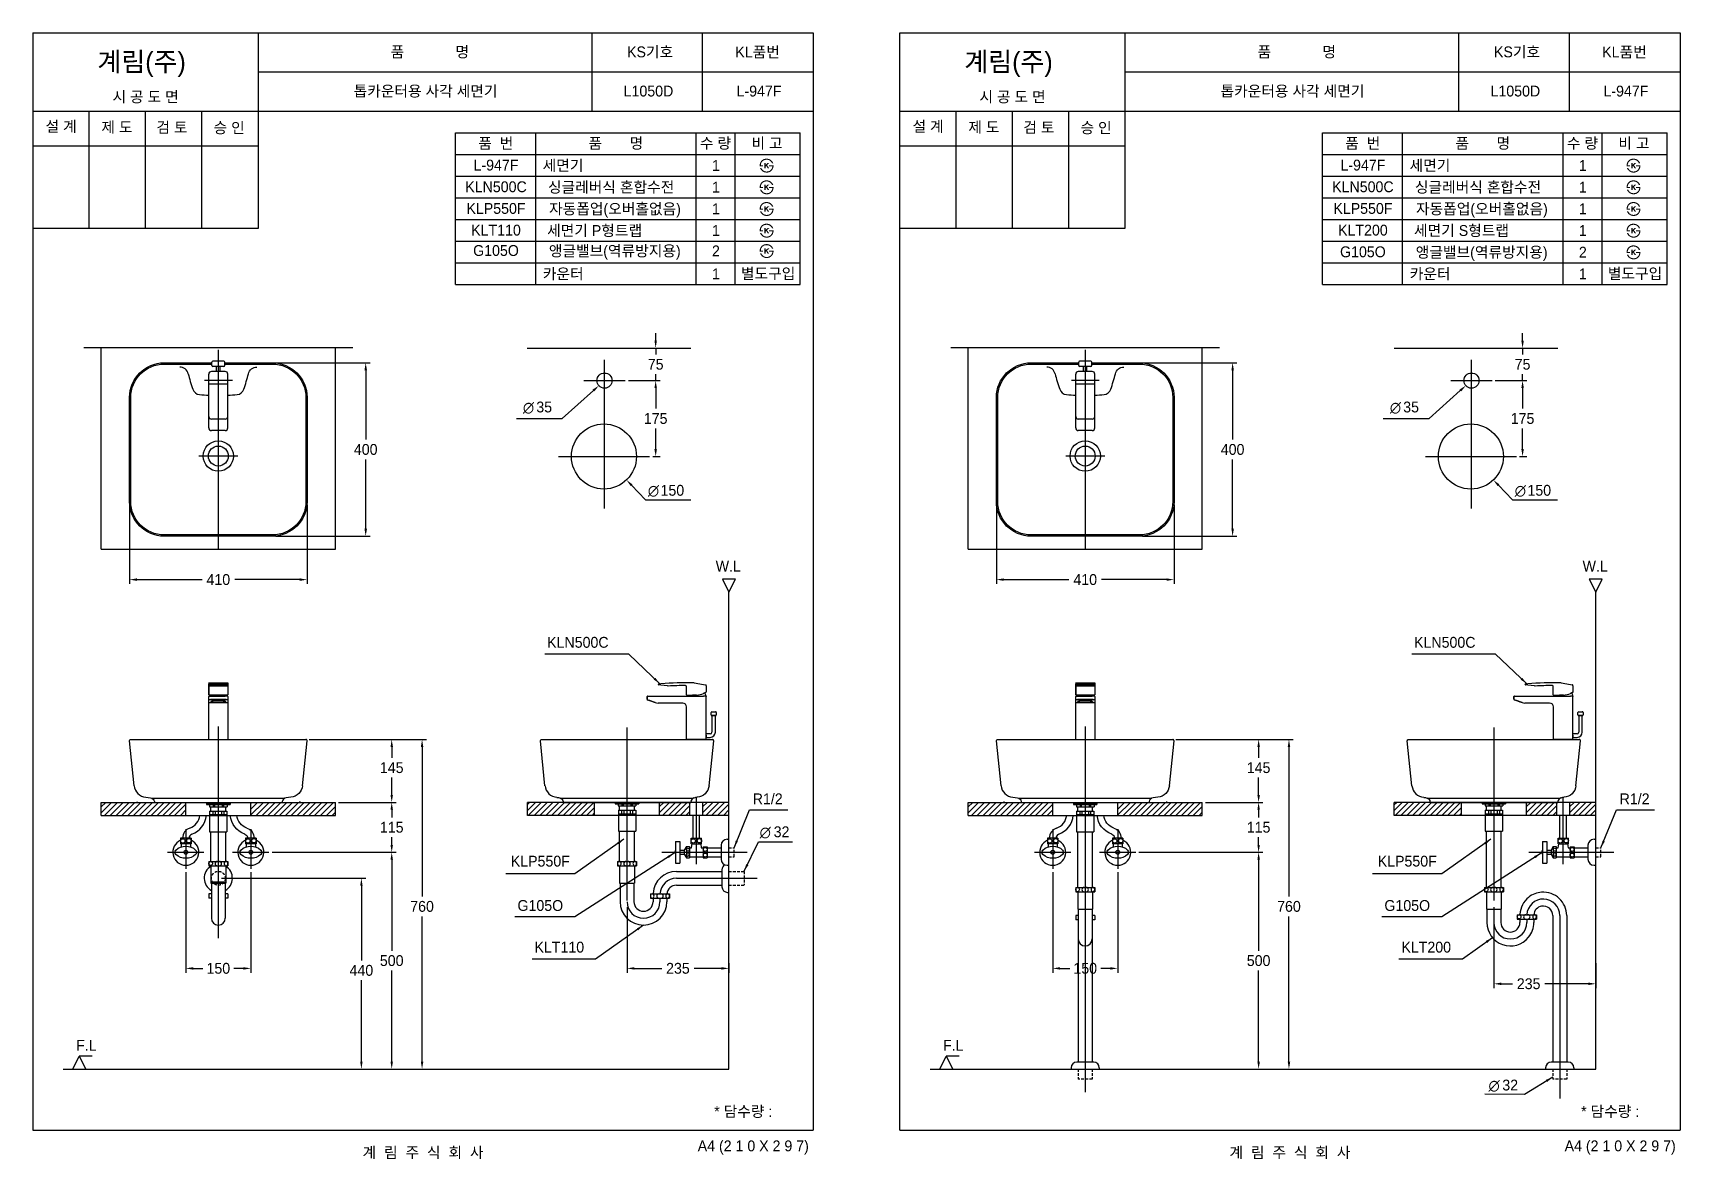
# Model space of a CAD drawing. Header units: millimetres. Extents: x 0 to 3800, y -67 to 2530.
import ezdxf
from ezdxf.enums import TextEntityAlignment as Align
from ezdxf.lldxf.tags import DXFTag

# ---------------------------------------------------------------- set-up
doc = ezdxf.new("R2010")
doc.units = ezdxf.units.MM
doc.linetypes.add('DASHED2', pattern=[9.525, 6.35, -3.175])
for name, color, linetype in [('TEXT', 7, 'Continuous'), ('내부선 및 부속', 4, 'Continuous'), ('도각라인', 255, 'Continuous'), ('외형선', 3, 'Continuous'), ('점선', 6, 'DASHED2'), ('중심선', 1, 'DASHED'), ('치수선', 7, 'Continuous')]:
    doc.layers.add(name, color=color, linetype=linetype)
doc.styles.add('140911', font='HBATANG.TTF')
doc.styles.add('____', font='')
doc.styles.add('타이틀', font='H2GTRM.TTF', dxfattribs={"height": 25})
doc.styles.get('____').set_extended_font_data('굴림')
tags = doc.linetypes.add('DASHDOT', pattern=[70, 31, -13, 13, -13]).pattern_tags.tags
tags[10:11] = [DXFTag(74, 4), DXFTag(75, 0), DXFTag(340, '0'), DXFTag(46, 0.0), DXFTag(50, 0.0), DXFTag(44, 0.0), DXFTag(45, 0.0)]
tags[8:9] = [DXFTag(74, 4), DXFTag(75, 0), DXFTag(340, '0'), DXFTag(46, 0.0), DXFTag(50, 0.0), DXFTag(44, 0.0), DXFTag(45, 0.0)]
tags[6:7] = [DXFTag(74, 4), DXFTag(75, 0), DXFTag(340, '0'), DXFTag(46, 0.0), DXFTag(50, 0.0), DXFTag(44, 0.0), DXFTag(45, 0.0)]
tags[4:5] = [DXFTag(74, 4), DXFTag(75, 0), DXFTag(340, '0'), DXFTag(46, 0.0), DXFTag(50, 0.0), DXFTag(44, 0.0), DXFTag(45, 0.0)]
tags = doc.linetypes.add('DASHED', pattern=[25.72, 12.86, -12.86]).pattern_tags.tags
tags[6:7] = [DXFTag(74, 4), DXFTag(75, 0), DXFTag(340, '0'), DXFTag(46, 0.0), DXFTag(50, 0.0), DXFTag(44, 0.0), DXFTag(45, 0.0)]
tags[4:5] = [DXFTag(74, 4), DXFTag(75, 0), DXFTag(340, '0'), DXFTag(46, 0.0), DXFTag(50, 0.0), DXFTag(44, 0.0), DXFTag(45, 0.0)]
doc.dimstyles.new('MSADIM', dxfattribs={"dimtxt": 33, "dimasz": 17, "dimexe": 10, "dimexo": 7.5, "dimgap": 10, "dimtad": 0, "dimtih": 1, "dimtoh": 1, "dimdec": 0, "dimzin": 1, "dimdsep": 46, "dimtxsty": '____', "dimcen": 11.25, "dimadec": 0, "dimazin": 0, "dimtfac": 1, "dimtdec": 0, "dimtix": 1, "dimtmove": 0, "dimatfit": 3, "dimfxl": 1, "dimtolj": 1, "dimtzin": 1, "dimarcsym": 0})
pattern_1 = [(45, (-1265.297, 6515.42), (-6.735192, 6.735192), [])]
pattern_2 = [(45, (-1176.775, 6515.42), (-6.735192, 6.735192), [])]
pattern_3 = [(45, (734.703, 6515.42), (-6.735192, 6.735192), [])]
pattern_4 = [(45, (823.225, 6515.42), (-6.735192, 6.735192), [])]

msp = doc.modelspace()

# ---------------------------------------------------------------- texts
at = {"layer": 'TEXT', "style": '타이틀'}
for p in [(148.7, 2441.8), (2148.7, 2441.8)]:
    msp.add_text('계림(주)', height=44, dxfattribs=at).set_placement(p)
for s, p in [('품             명', (915.7, 2486.4)), ('KS기호', (1423.8, 2486.3)), ('KL품번', (1671.8, 2486.1)), ('품             명', (2915.7, 2486.4)), ('KS기호', (3423.8, 2486.3)), ('KL품번', (3671.8, 2486.1)), ('시 공 도 면', (259.9, 2382.7)), ('톱카운터용 사각 세면기', (905.8, 2396)), ('L1050D', (1420.1, 2396)), ('L-947F', (1675.1, 2396)), ('시 공 도 면', (2259.9, 2382.7)), ('톱카운터용 사각 세면기', (2905.8, 2396)), ('L1050D', (3420.1, 2396)), ('L-947F', (3675.1, 2396)), ('설 계', (65, 2314.6)), ('제 도', (193.8, 2312.9)), ('검 토', (320.8, 2312.3)), ('승 인', (452.7, 2311.4)), ('설 계', (2065, 2314.6)), ('제 도', (2193.8, 2312.9)), ('검 토', (2320.8, 2312.3)), ('승 인', (2452.7, 2311.4)), ('품  번', (1067.9, 2275.7)), ('품       명', (1344.8, 2275.7)), ('수 량', (1574.8, 2275.7)), ('비 고', (1693.6, 2275.7)), ('품  번', (3067.9, 2275.7)), ('품       명', (3344.8, 2275.7)), ('수 량', (3574.8, 2275.7)), ('비 고', (3693.6, 2275.7)), ('L-947F', (1068.3, 2225.3)), ('세면기', (1223, 2224.4)), ('1', (1575.7, 2224.4)), ('L-947F', (3068.3, 2225.3)), ('세면기', (3223, 2224.4)), ('1', (3575.7, 2224.4)), ('KLN500C', (1068.3, 2175.3)), ('싱글레버식 혼합수전', (1333.9, 2174.4)), ('1', (1575.7, 2174.4)), ('KLN500C', (3068.3, 2175.3)), ('싱글레버식 혼합수전', (3333.9, 2174.4)), ('1', (3575.7, 2174.4)), ('KLP550F', (1068.3, 2125.3)), ('자동폽업(오버홀없음)', (1342.8, 2124.4)), ('1', (1575.7, 2124.4)), ('KLP550F', (3068.3, 2125.3)), ('자동폽업(오버홀없음)', (3342.8, 2124.4)), ('1', (3575.7, 2124.4)), ('세면기 P형트랩', (1295.8, 2074.4)), ('세면기 S형트랩', (3295.8, 2074.4)), ('KLT110', (1068.3, 2075.3)), ('1', (1575.7, 2074.4)), ('KLT200', (3068.3, 2075.3)), ('1', (3575.7, 2074.4)), ('G105O', (1068.3, 2028.3)), ('앵글밸브(역류방지용)', (1342.3, 2027.4)), ('2', (1575.7, 2027.4)), ('G105O', (3068.3, 2025.3)), ('앵글밸브(역류방지용)', (3342.3, 2024.4)), ('2', (3575.7, 2024.4)), ('카운터', (1223.4, 1974.4)), ('1', (1575.7, 1974.4)), ('별도구입', (1696.1, 1975.2)), ('카운터', (3223.4, 1974.4)), ('1', (3575.7, 1974.4)), ('별도구입', (3696.1, 1975.2)), ('* 담수량 : ', (1643.3, 42.9)), ('* 담수량 : ', (3643.3, 42.9)), ('계  림  주  식  회  사', (900, -51.7)), ('계  림  주  식  회  사', (2900, -51.7))]:
    msp.add_text(s, height=25, dxfattribs=at).set_placement(p, align=Align.MIDDLE_CENTER)
for s, p in [('W.L', (1604.2, 1300.4)), ('W.L', (3604.2, 1300.4)), ('F.L', (123.3, 195.3)), ('F.L', (2123.3, 195.3))]:
    msp.add_text(s, height=25, dxfattribs=at).set_placement(p, align=Align.MIDDLE)
for p in [(1790, -36.5), (3790, -36.5)]:
    msp.add_text('A4 (2 1 0 X 2 9 7)', height=25, dxfattribs=at).set_placement(p, align=Align.MIDDLE_RIGHT)
at = {"layer": 'TEXT', "char_height": 25, "width": 380.447, "attachment_point": 1, "line_spacing_factor": 0.963855, "style": '타이틀'}
for s, insert in [('\\A1;KLN500C', (1186.3, 1137.2)), ('\\A1;KLN500C', (3186.3, 1137.2)), ('\\A1;KLP550F', (1102.4, 632.6)), ('\\A1;KLP550F', (3102.4, 632.6)), ('\\A1;G105O', (1117.9, 530.3)), ('\\A1;G105O', (3117.9, 530.3)), ('\\A1;KLT110', (1157.1, 434.3)), ('\\A1;KLT200', (3157.1, 434.3))]:
    msp.add_mtext(s, dxfattribs=dict(at, insert=insert))
at = {"layer": '치수선'}
for s, style, p in [('∅', '140911', (1130.4, 1653.4)), ('35', '타이틀', (1161.3, 1654.9)), ('∅', '140911', (3130.4, 1653.4)), ('35', '타이틀', (3161.3, 1654.9)), ('∅', '140911', (1418.6, 1461.8)), ('150', '타이틀', (1447.9, 1462.8)), ('∅', '140911', (3418.6, 1461.8)), ('150', '타이틀', (3447.9, 1462.8)), ('∅', '140911', (1676.5, 673.8)), ('32', '타이틀', (1708.9, 675.3)), ('∅', '140911', (3358, 89.8)), ('32', '타이틀', (3389.9, 91.2))]:
    msp.add_text(s, height=25, dxfattribs=dict(at, style=style)).set_placement(p)
at = {"layer": '치수선', "char_height": 25, "width": 380.447, "attachment_point": 1, "line_spacing_factor": 0.963855, "style": '타이틀'}
for insert in [(1660.6, 776.3), (3660.6, 776.3)]:
    msp.add_mtext('\\A1;R1/2', dxfattribs=dict(at, insert=insert))

# ---------------------------------------------------------------- blocks, each defined once
blk = doc.blocks.new('*D43')
at = {"layer": '치수선', "color": 0, "linetype": 'Continuous', "lineweight": -2, "transparency": 16777216}
for p, q in [((1436.7, 1820.3), (1436.7, 1837.3)), ((1427.4, 1803.3), (1446.7, 1803.3)), ((1436.7, 1803.3), (1436.7, 1788.6)), ((1373.7, 1728.3), (1446.7, 1728.3)), ((1436.7, 1728.3), (1436.7, 1743)), ((1436.7, 1711.3), (1436.7, 1694.3))]:
    blk.add_line(p, q, dxfattribs=at)
at = {"layer": '치수선', "color": 0, "linetype": 'Continuous', "transparency": 16777216}
for points in [[(1433.8, 1820.3), (1439.5, 1820.3), (1436.7, 1803.3)], [(1433.8, 1711.3), (1439.5, 1711.3), (1436.7, 1728.3)]]:
    blk.add_solid(points, dxfattribs=at)
at = {"layer": '치수선', "color": 0, "linetype": 'Continuous', "transparency": 16777216, "insert": (1436.7, 1765.8), "char_height": 25, "attachment_point": 5, "style": '____'}
blk.add_mtext('\\A1;75', dxfattribs=at)
blk = doc.blocks.new('*D44')
at = {"layer": '치수선', "color": 0, "linetype": 'Continuous', "lineweight": -2, "transparency": 16777216}
for p, q in [((1381.2, 1728.3), (1446.7, 1728.3)), ((1436.7, 1711.3), (1436.7, 1663.6)), ((1436.7, 1570.3), (1436.7, 1618)), ((1429.9, 1553.3), (1446.7, 1553.3))]:
    blk.add_line(p, q, dxfattribs=at)
at = {"layer": '치수선', "color": 0, "linetype": 'Continuous', "transparency": 16777216}
for points in [[(1433.8, 1711.3), (1439.5, 1711.3), (1436.7, 1728.3)], [(1433.8, 1570.3), (1439.5, 1570.3), (1436.7, 1553.3)]]:
    blk.add_solid(points, dxfattribs=at)
at = {"layer": '치수선', "color": 0, "linetype": 'Continuous', "transparency": 16777216, "insert": (1436.7, 1640.8), "char_height": 25, "attachment_point": 5, "style": '____'}
blk.add_mtext('\\A1;175', dxfattribs=at)
blk = doc.blocks.new('*D45')
at = {"layer": '치수선', "color": 0, "linetype": 'Continuous', "lineweight": -2, "transparency": 16777216}
for p, q in [((677.2, 900.6), (837.7, 900.6)), ((827.7, 883.6), (827.7, 858.5)), ((827.7, 772.6), (827.7, 812.8)), ((705.2, 755.6), (837.7, 755.6))]:
    blk.add_line(p, q, dxfattribs=at)
at = {"layer": '치수선', "color": 0, "linetype": 'Continuous', "transparency": 16777216}
for points in [[(824.9, 883.6), (830.6, 883.6), (827.7, 900.6)], [(824.9, 772.6), (830.6, 772.6), (827.7, 755.6)]]:
    blk.add_solid(points, dxfattribs=at)
at = {"layer": '치수선', "color": 0, "linetype": 'Continuous', "transparency": 16777216, "insert": (827.7, 835.6), "char_height": 25, "attachment_point": 5, "style": '____'}
blk.add_mtext('\\A1;145', dxfattribs=at)
blk = doc.blocks.new('*D46')
at = {"layer": '치수선', "color": 0, "linetype": 'Continuous', "lineweight": -2, "transparency": 16777216}
for p, q in [((705.2, 755.6), (837.7, 755.6)), ((827.7, 738.6), (827.7, 721)), ((827.7, 657.6), (827.7, 675.3)), ((551.6, 640.6), (837.7, 640.6))]:
    blk.add_line(p, q, dxfattribs=at)
at = {"layer": '치수선', "color": 0, "linetype": 'Continuous', "transparency": 16777216}
for points in [[(824.9, 738.6), (830.6, 738.6), (827.7, 755.6)], [(824.9, 657.6), (830.6, 657.6), (827.7, 640.6)]]:
    blk.add_solid(points, dxfattribs=at)
at = {"layer": '치수선', "color": 0, "linetype": 'Continuous', "transparency": 16777216, "insert": (827.7, 698.1), "char_height": 25, "attachment_point": 5, "style": '____'}
blk.add_mtext('\\A1;115', dxfattribs=at)
blk = doc.blocks.new('*D47')
at = {"layer": '치수선', "color": 0, "linetype": 'Continuous', "lineweight": -2, "transparency": 16777216}
for p, q in [((551.6, 640.6), (837.7, 640.6)), ((827.7, 623.6), (827.7, 413.4)), ((827.7, 157.6), (827.7, 367.8)), ((765.2, 140.6), (837.7, 140.6))]:
    blk.add_line(p, q, dxfattribs=at)
at = {"layer": '치수선', "color": 0, "linetype": 'Continuous', "transparency": 16777216}
for points in [[(824.9, 623.6), (830.6, 623.6), (827.7, 640.6)], [(824.9, 157.6), (830.6, 157.6), (827.7, 140.6)]]:
    blk.add_solid(points, dxfattribs=at)
at = {"layer": '치수선', "color": 0, "linetype": 'Continuous', "transparency": 16777216, "insert": (827.7, 390.6), "char_height": 25, "attachment_point": 5, "style": '____'}
blk.add_mtext('\\A1;500', dxfattribs=at)
blk = doc.blocks.new('*D48')
at = {"layer": '치수선', "color": 0, "linetype": 'Continuous', "lineweight": -2, "transparency": 16777216}
for p, q in [((637.1, 900.6), (907.7, 900.6)), ((897.7, 883.6), (897.7, 538.4)), ((897.7, 157.6), (897.7, 492.8)), ((835.2, 140.6), (907.7, 140.6))]:
    blk.add_line(p, q, dxfattribs=at)
at = {"layer": '치수선', "color": 0, "linetype": 'Continuous', "transparency": 16777216}
for points in [[(894.9, 883.6), (900.6, 883.6), (897.7, 900.6)], [(894.9, 157.6), (900.6, 157.6), (897.7, 140.6)]]:
    blk.add_solid(points, dxfattribs=at)
at = {"layer": '치수선', "color": 0, "linetype": 'Continuous', "transparency": 16777216, "insert": (897.7, 515.6), "char_height": 25, "attachment_point": 5, "style": '____'}
blk.add_mtext('\\A1;760', dxfattribs=at)
blk = doc.blocks.new('*D49')
at = {"layer": '치수선', "color": 0, "linetype": 'Continuous', "lineweight": -2, "transparency": 16777216}
for p, q in [((435.2, 580.6), (767.7, 580.6)), ((757.7, 563.6), (757.7, 390.9)), ((757.7, 157.6), (757.7, 345.3)), ((607.4, 140.6), (767.7, 140.6))]:
    blk.add_line(p, q, dxfattribs=at)
at = {"layer": '치수선', "color": 0, "linetype": 'Continuous', "transparency": 16777216}
for points in [[(754.9, 563.6), (760.6, 563.6), (757.7, 580.6)], [(754.9, 157.6), (760.6, 157.6), (757.7, 140.6)]]:
    blk.add_solid(points, dxfattribs=at)
at = {"layer": '치수선', "color": 0, "linetype": 'Continuous', "transparency": 16777216, "insert": (757.7, 368.1), "char_height": 25, "attachment_point": 5, "style": '____'}
blk.add_mtext('\\A1;440', dxfattribs=at)
blk = doc.blocks.new('*D50')
at = {"layer": '치수선', "color": 0, "linetype": 'Continuous', "lineweight": -2, "transparency": 16777216}
for p, q in [((352.7, 594.6), (352.7, 362.8)), ((502.7, 594.6), (502.7, 362.8)), ((369.7, 372.8), (391.8, 372.8)), ((485.7, 372.8), (463.7, 372.8))]:
    blk.add_line(p, q, dxfattribs=at)
at = {"layer": '치수선', "color": 0, "linetype": 'Continuous', "transparency": 16777216}
for points in [[(369.7, 375.6), (369.7, 369.9), (352.7, 372.8)], [(485.7, 375.6), (485.7, 369.9), (502.7, 372.8)]]:
    blk.add_solid(points, dxfattribs=at)
at = {"layer": '치수선', "color": 0, "linetype": 'Continuous', "transparency": 16777216, "insert": (427.7, 372.8), "char_height": 25, "attachment_point": 5, "style": '____'}
blk.add_mtext('\\A1;150', dxfattribs=at)
blk = doc.blocks.new('*D51')
at = {"layer": '치수선', "color": 0, "linetype": 'Continuous', "lineweight": -2, "transparency": 16777216}
for p, q in [((1370.6, 514.1), (1370.6, 362.8)), ((1605.5, 384.5), (1605.5, 362.8)), ((1387.6, 372.8), (1450.7, 372.8)), ((1588.5, 372.8), (1525.3, 372.8))]:
    blk.add_line(p, q, dxfattribs=at)
at = {"layer": '치수선', "color": 0, "linetype": 'Continuous', "transparency": 16777216}
for points in [[(1387.6, 375.6), (1387.6, 369.9), (1370.6, 372.8)], [(1588.5, 375.6), (1588.5, 369.9), (1605.5, 372.8)]]:
    blk.add_solid(points, dxfattribs=at)
at = {"layer": '치수선', "color": 0, "linetype": 'Continuous', "transparency": 16777216, "insert": (1488, 372.8), "char_height": 25, "attachment_point": 5, "style": '____'}
blk.add_mtext('\\A1;235', dxfattribs=at)
blk = doc.blocks.new('*D58')
at = {"layer": '치수선', "color": 0, "linetype": 'Continuous', "lineweight": -2, "transparency": 16777216}
for p, q in [((560.1, 1769.3), (777.7, 1769.3)), ((767.7, 1752.3), (767.7, 1592.2)), ((767.7, 1386.5), (767.7, 1546.6)), ((560.1, 1369.5), (777.7, 1369.5))]:
    blk.add_line(p, q, dxfattribs=at)
at = {"layer": '치수선', "color": 0, "linetype": 'Continuous', "transparency": 16777216}
for points in [[(764.9, 1752.3), (770.6, 1752.3), (767.7, 1769.3)], [(764.9, 1386.5), (770.6, 1386.5), (767.7, 1369.5)]]:
    blk.add_solid(points, dxfattribs=at)
at = {"layer": '치수선', "color": 0, "linetype": 'Continuous', "transparency": 16777216, "insert": (767.7, 1569.4), "char_height": 25, "attachment_point": 5, "style": '____'}
blk.add_mtext('\\A1;400', dxfattribs=at)
blk = doc.blocks.new('*D59')
at = {"layer": '치수선', "color": 0, "linetype": 'Continuous', "lineweight": -2, "transparency": 16777216}
for p, q in [((222.8, 1442), (222.8, 1259.3)), ((632.6, 1442), (632.6, 1259.3)), ((239.8, 1269.3), (390.1, 1269.3)), ((615.6, 1269.3), (465.4, 1269.3))]:
    blk.add_line(p, q, dxfattribs=at)
at = {"layer": '치수선', "color": 0, "linetype": 'Continuous', "transparency": 16777216}
for points in [[(239.8, 1272.2), (239.8, 1266.5), (222.8, 1269.3)], [(615.6, 1272.2), (615.6, 1266.5), (632.6, 1269.3)]]:
    blk.add_solid(points, dxfattribs=at)
at = {"layer": '치수선', "color": 0, "linetype": 'Continuous', "transparency": 16777216, "insert": (427.7, 1269.3), "char_height": 25, "attachment_point": 5, "style": '____'}
blk.add_mtext('\\A1;410', dxfattribs=at)
blk = doc.blocks.new('*D60')
at = {"layer": '치수선', "color": 0, "linetype": 'Continuous', "lineweight": -2, "transparency": 16777216}
for p, q in [((3436.7, 1820.3), (3436.7, 1837.3)), ((3427.4, 1803.3), (3446.7, 1803.3)), ((3436.7, 1803.3), (3436.7, 1788.6)), ((3373.7, 1728.3), (3446.7, 1728.3)), ((3436.7, 1728.3), (3436.7, 1743)), ((3436.7, 1711.3), (3436.7, 1694.3))]:
    blk.add_line(p, q, dxfattribs=at)
at = {"layer": '치수선', "color": 0, "linetype": 'Continuous', "transparency": 16777216}
for points in [[(3433.8, 1820.3), (3439.5, 1820.3), (3436.7, 1803.3)], [(3433.8, 1711.3), (3439.5, 1711.3), (3436.7, 1728.3)]]:
    blk.add_solid(points, dxfattribs=at)
at = {"layer": '치수선', "color": 0, "linetype": 'Continuous', "transparency": 16777216, "insert": (3436.7, 1765.8), "char_height": 25, "attachment_point": 5, "style": '____'}
blk.add_mtext('\\A1;75', dxfattribs=at)
blk = doc.blocks.new('*D61')
at = {"layer": '치수선', "color": 0, "linetype": 'Continuous', "lineweight": -2, "transparency": 16777216}
for p, q in [((3381.2, 1728.3), (3446.7, 1728.3)), ((3436.7, 1711.3), (3436.7, 1663.6)), ((3436.7, 1570.3), (3436.7, 1618)), ((3429.9, 1553.3), (3446.7, 1553.3))]:
    blk.add_line(p, q, dxfattribs=at)
at = {"layer": '치수선', "color": 0, "linetype": 'Continuous', "transparency": 16777216}
for points in [[(3433.8, 1711.3), (3439.5, 1711.3), (3436.7, 1728.3)], [(3433.8, 1570.3), (3439.5, 1570.3), (3436.7, 1553.3)]]:
    blk.add_solid(points, dxfattribs=at)
at = {"layer": '치수선', "color": 0, "linetype": 'Continuous', "transparency": 16777216, "insert": (3436.7, 1640.8), "char_height": 25, "attachment_point": 5, "style": '____'}
blk.add_mtext('\\A1;175', dxfattribs=at)
blk = doc.blocks.new('*D52')
at = {"layer": '치수선', "color": 0, "linetype": 'Continuous', "lineweight": -2, "transparency": 16777216}
for p, q in [((2677.2, 900.6), (2837.7, 900.6)), ((2827.7, 883.6), (2827.7, 858.5)), ((2827.7, 772.6), (2827.7, 812.8)), ((2705.2, 755.6), (2837.7, 755.6))]:
    blk.add_line(p, q, dxfattribs=at)
at = {"layer": '치수선', "color": 0, "linetype": 'Continuous', "transparency": 16777216}
for points in [[(2824.9, 883.6), (2830.6, 883.6), (2827.7, 900.6)], [(2824.9, 772.6), (2830.6, 772.6), (2827.7, 755.6)]]:
    blk.add_solid(points, dxfattribs=at)
at = {"layer": '치수선', "color": 0, "linetype": 'Continuous', "transparency": 16777216, "insert": (2827.7, 835.6), "char_height": 25, "attachment_point": 5, "style": '____'}
blk.add_mtext('\\A1;145', dxfattribs=at)
blk = doc.blocks.new('*D53')
at = {"layer": '치수선', "color": 0, "linetype": 'Continuous', "lineweight": -2, "transparency": 16777216}
for p, q in [((2705.2, 755.6), (2837.7, 755.6)), ((2827.7, 738.6), (2827.7, 721)), ((2827.7, 657.6), (2827.7, 675.3)), ((2551.6, 640.6), (2837.7, 640.6))]:
    blk.add_line(p, q, dxfattribs=at)
at = {"layer": '치수선', "color": 0, "linetype": 'Continuous', "transparency": 16777216}
for points in [[(2824.9, 738.6), (2830.6, 738.6), (2827.7, 755.6)], [(2824.9, 657.6), (2830.6, 657.6), (2827.7, 640.6)]]:
    blk.add_solid(points, dxfattribs=at)
at = {"layer": '치수선', "color": 0, "linetype": 'Continuous', "transparency": 16777216, "insert": (2827.7, 698.1), "char_height": 25, "attachment_point": 5, "style": '____'}
blk.add_mtext('\\A1;115', dxfattribs=at)
blk = doc.blocks.new('*D54')
at = {"layer": '치수선', "color": 0, "linetype": 'Continuous', "lineweight": -2, "transparency": 16777216}
for p, q in [((2551.6, 640.6), (2837.7, 640.6)), ((2827.7, 623.6), (2827.7, 413.4)), ((2827.7, 157.6), (2827.7, 367.8)), ((2765.2, 140.6), (2837.7, 140.6))]:
    blk.add_line(p, q, dxfattribs=at)
at = {"layer": '치수선', "color": 0, "linetype": 'Continuous', "transparency": 16777216}
for points in [[(2824.9, 623.6), (2830.6, 623.6), (2827.7, 640.6)], [(2824.9, 157.6), (2830.6, 157.6), (2827.7, 140.6)]]:
    blk.add_solid(points, dxfattribs=at)
at = {"layer": '치수선', "color": 0, "linetype": 'Continuous', "transparency": 16777216, "insert": (2827.7, 390.6), "char_height": 25, "attachment_point": 5, "style": '____'}
blk.add_mtext('\\A1;500', dxfattribs=at)
blk = doc.blocks.new('*D55')
at = {"layer": '치수선', "color": 0, "linetype": 'Continuous', "lineweight": -2, "transparency": 16777216}
for p, q in [((2637.1, 900.6), (2907.7, 900.6)), ((2897.7, 883.6), (2897.7, 538.4)), ((2897.7, 157.6), (2897.7, 492.8)), ((2835.2, 140.6), (2907.7, 140.6))]:
    blk.add_line(p, q, dxfattribs=at)
at = {"layer": '치수선', "color": 0, "linetype": 'Continuous', "transparency": 16777216}
for points in [[(2894.9, 883.6), (2900.6, 883.6), (2897.7, 900.6)], [(2894.9, 157.6), (2900.6, 157.6), (2897.7, 140.6)]]:
    blk.add_solid(points, dxfattribs=at)
at = {"layer": '치수선', "color": 0, "linetype": 'Continuous', "transparency": 16777216, "insert": (2897.7, 515.6), "char_height": 25, "attachment_point": 5, "style": '____'}
blk.add_mtext('\\A1;760', dxfattribs=at)
blk = doc.blocks.new('*D56')
at = {"layer": '치수선', "color": 0, "linetype": 'Continuous', "lineweight": -2, "transparency": 16777216}
for p, q in [((2352.7, 594.6), (2352.7, 362.8)), ((2502.7, 594.6), (2502.7, 362.8)), ((2369.7, 372.8), (2391.8, 372.8)), ((2485.7, 372.8), (2463.7, 372.8))]:
    blk.add_line(p, q, dxfattribs=at)
at = {"layer": '치수선', "color": 0, "linetype": 'Continuous', "transparency": 16777216}
for points in [[(2369.7, 375.6), (2369.7, 369.9), (2352.7, 372.8)], [(2485.7, 375.6), (2485.7, 369.9), (2502.7, 372.8)]]:
    blk.add_solid(points, dxfattribs=at)
at = {"layer": '치수선', "color": 0, "linetype": 'Continuous', "transparency": 16777216, "insert": (2427.7, 372.8), "char_height": 25, "attachment_point": 5, "style": '____'}
blk.add_mtext('\\A1;150', dxfattribs=at)
blk = doc.blocks.new('*D57')
at = {"layer": '치수선', "color": 0, "linetype": 'Continuous', "lineweight": -2, "transparency": 16777216}
for p, q in [((3370.6, 514.1), (3370.6, 327.2)), ((3605.5, 384.5), (3605.5, 327.2)), ((3387.6, 337.2), (3413.4, 337.2)), ((3588.5, 337.2), (3488, 337.2))]:
    blk.add_line(p, q, dxfattribs=at)
at = {"layer": '치수선', "color": 0, "linetype": 'Continuous', "transparency": 16777216}
for points in [[(3387.6, 340.1), (3387.6, 334.4), (3370.6, 337.2)], [(3588.5, 340.1), (3588.5, 334.4), (3605.5, 337.2)]]:
    blk.add_solid(points, dxfattribs=at)
at = {"layer": '치수선', "color": 0, "linetype": 'Continuous', "transparency": 16777216, "insert": (3450.7, 337.2), "char_height": 25, "attachment_point": 5, "style": '____'}
blk.add_mtext('\\A1;235', dxfattribs=at)
blk = doc.blocks.new('*D62')
at = {"layer": '치수선', "color": 0, "linetype": 'Continuous', "lineweight": -2, "transparency": 16777216}
for p, q in [((2560.1, 1769.3), (2777.7, 1769.3)), ((2767.7, 1752.3), (2767.7, 1592.2)), ((2767.7, 1386.5), (2767.7, 1546.6)), ((2560.1, 1369.5), (2777.7, 1369.5))]:
    blk.add_line(p, q, dxfattribs=at)
at = {"layer": '치수선', "color": 0, "linetype": 'Continuous', "transparency": 16777216}
for points in [[(2764.9, 1752.3), (2770.6, 1752.3), (2767.7, 1769.3)], [(2764.9, 1386.5), (2770.6, 1386.5), (2767.7, 1369.5)]]:
    blk.add_solid(points, dxfattribs=at)
at = {"layer": '치수선', "color": 0, "linetype": 'Continuous', "transparency": 16777216, "insert": (2767.7, 1569.4), "char_height": 25, "attachment_point": 5, "style": '____'}
blk.add_mtext('\\A1;400', dxfattribs=at)
blk = doc.blocks.new('*D63')
at = {"layer": '치수선', "color": 0, "linetype": 'Continuous', "lineweight": -2, "transparency": 16777216}
for p, q in [((2222.8, 1442), (2222.8, 1259.3)), ((2632.6, 1442), (2632.6, 1259.3)), ((2239.8, 1269.3), (2390.1, 1269.3)), ((2615.6, 1269.3), (2465.4, 1269.3))]:
    blk.add_line(p, q, dxfattribs=at)
at = {"layer": '치수선', "color": 0, "linetype": 'Continuous', "transparency": 16777216}
for points in [[(2239.8, 1272.2), (2239.8, 1266.5), (2222.8, 1269.3)], [(2615.6, 1272.2), (2615.6, 1266.5), (2632.6, 1269.3)]]:
    blk.add_solid(points, dxfattribs=at)
at = {"layer": '치수선', "color": 0, "linetype": 'Continuous', "transparency": 16777216, "insert": (2427.7, 1269.3), "char_height": 25, "attachment_point": 5, "style": '____'}
blk.add_mtext('\\A1;410', dxfattribs=at)

# ---------------------------------------------------------------- dimensions: what is measured, and where the dimension line sits
at = {"layer": '치수선', "linetype": 'Continuous'}
for base, p1, p2, picture, middle in [((1436.7, 1803.3), (1366.2, 1728.3), (1419.9, 1803.3), '*D43', (1436.7, 1765.8)), ((3436.7, 1803.3), (3366.2, 1728.3), (3419.9, 1803.3), '*D60', (3436.7, 1765.8)), ((897.7, 140.6), (629.6, 900.6), (827.7, 140.6), '*D48', (897.7, 515.6)), ((827.7, 755.6), (669.7, 900.6), (697.7, 755.6), '*D45', (827.7, 835.6)), ((2897.7, 140.6), (2629.6, 900.6), (2827.7, 140.6), '*D55', (2897.7, 515.6)), ((2827.7, 755.6), (2669.7, 900.6), (2697.7, 755.6), '*D52', (2827.7, 835.6)), ((757.7, 140.6), (427.7, 580.6), (599.9, 140.6), '*D49', (757.7, 368.1))]:
    dim = msp.add_linear_dim(base=base, p1=p1, p2=p2, angle=90, dimstyle='MSADIM', override={"dimtxt": 25}, dxfattribs=at)
    dim.commit()
    dim.dimension.update_dxf_attribs({"geometry": picture, "text_midpoint": middle, "dimtype": 160})
for base, p1, p2, picture, middle in [((767.7, 1369.5), (552.6, 1769.3), (552.6, 1369.5), '*D58', (767.7, 1569.4)), ((2767.7, 1369.5), (2552.6, 1769.3), (2552.6, 1369.5), '*D62', (2767.7, 1569.4)), ((1436.7, 1728.3), (1422.4, 1553.3), (1373.7, 1728.3), '*D44', (1436.7, 1640.8)), ((3436.7, 1728.3), (3422.4, 1553.3), (3373.7, 1728.3), '*D61', (3436.7, 1640.8)), ((827.7, 640.6), (697.7, 755.6), (544.1, 640.6), '*D46', (827.7, 698.1)), ((2827.7, 640.6), (2697.7, 755.6), (2544.1, 640.6), '*D53', (2827.7, 698.1)), ((827.7, 140.6), (544.1, 640.6), (757.7, 140.6), '*D47', (827.7, 390.6)), ((2827.7, 140.6), (2544.1, 640.6), (2757.7, 140.6), '*D54', (2827.7, 390.6))]:
    dim = msp.add_linear_dim(base=base, p1=p1, p2=p2, angle=90, dimstyle='MSADIM', override={"dimtxt": 25}, dxfattribs=at)
    dim.commit()
    dim.dimension.update_dxf_attribs({"geometry": picture, "text_midpoint": middle})
for base, p1, p2, picture, middle in [((632.6, 1269.3), (222.8, 1449.5), (632.6, 1449.5), '*D59', (427.7, 1269.3)), ((2632.6, 1269.3), (2222.8, 1449.5), (2632.6, 1449.5), '*D63', (2427.7, 1269.3)), ((1605.5, 372.8), (1370.6, 521.6), (1605.5, 392), '*D51', (1488, 372.8))]:
    dim = msp.add_linear_dim(base=base, p1=p1, p2=p2, dimstyle='MSADIM', override={"dimtxt": 25}, dxfattribs=at)
    dim.commit()
    dim.dimension.update_dxf_attribs({"geometry": picture, "text_midpoint": middle})
for base, p1, p2, picture, middle in [((502.7, 372.8), (352.7, 602.1), (502.7, 602.1), '*D50', (427.7, 372.8)), ((2502.7, 372.8), (2352.7, 602.1), (2502.7, 602.1), '*D56', (2427.7, 372.8)), ((3605.5, 337.2), (3370.6, 521.6), (3605.5, 392), '*D57', (3450.7, 337.2))]:
    dim = msp.add_linear_dim(base=base, p1=p1, p2=p2, dimstyle='MSADIM', override={"dimtxt": 25}, dxfattribs=at)
    dim.commit()
    dim.dimension.update_dxf_attribs({"geometry": picture, "text_midpoint": middle, "dimtype": 160})

# ---------------------------------------------------------------- hatches: boundary and pattern name
at = {"layer": 'TEXT'}
for points in [[(1676.6, 2222.8), (1676.6, 2223.2), (1676.6, 2223.6), (1676.5, 2224), (1676.6, 2224.4), (1676.6, 2224.8), (1676.6, 2225.2), (1676.6, 2225.6), (1676.7, 2226), (1676.7, 2226.4), (1676.8, 2226.8), (1676.8, 2227.2), (1676.9, 2227.6), (1677, 2228), (1677.1, 2228.4), (1677.2, 2228.8), (1677.3, 2229.1), (1677.4, 2229.5), (1677.5, 2229.9), (1677.7, 2230.3), (1677.8, 2230.6), (1678, 2231), (1678.1, 2231.4), (1678.3, 2231.7), (1678.5, 2232.1), (1678.7, 2232.4), (1678.9, 2232.7), (1679.1, 2233.1), (1679.3, 2233.4), (1679.5, 2233.7), (1679.7, 2234), (1680, 2234.3), (1680.5, 2234.9), (1680.8, 2235.2), (1681, 2235.5), (1681.3, 2235.8), (1681.6, 2236.1), (1681.9, 2236.4), (1682.2, 2236.6), (1682.5, 2236.9), (1682.8, 2237.1), (1683.2, 2237.4), (1683.5, 2237.6), (1683.8, 2237.8), (1684.2, 2238), (1684.5, 2238.2), (1684.9, 2238.4), (1685.2, 2238.6), (1685.7, 2238.7), (1686.1, 2238.9), (1686.5, 2239.1), (1686.9, 2239.2), (1687.3, 2239.4), (1687.8, 2239.5), (1688.2, 2239.6), (1688.6, 2239.7), (1689.1, 2239.8), (1689.5, 2239.9), (1690, 2239.9), (1690.5, 2240), (1691, 2240), (1691.4, 2240.1), (1691.9, 2240.1), (1692.4, 2240.1), (1693.2, 2240.1), (1693.6, 2240.1), (1693.9, 2240), (1694.3, 2240), (1694.7, 2240), (1695, 2239.9), (1695.4, 2239.9), (1695.7, 2239.8), (1696.1, 2239.7), (1696.4, 2239.7), (1696.8, 2239.6), (1697.1, 2239.5), (1697.4, 2239.4), (1697.8, 2239.3), (1698.1, 2239.2), (1698.4, 2239.1), (1698.7, 2239), (1699, 2238.9), (1699.4, 2238.7), (1699.7, 2238.6), (1700, 2238.5), (1700.3, 2238.3), (1700.6, 2238.2), (1700.8, 2238), (1701.1, 2237.8), (1701.4, 2237.7), (1701.7, 2237.5), (1702, 2237.3), (1702.2, 2237.1), (1702.5, 2236.9), (1702.8, 2236.7), (1703.2, 2236.4), (1703.6, 2236), (1704, 2235.6), (1704.4, 2235.2), (1704.8, 2234.8), (1705.1, 2234.4), (1705.5, 2234), (1705.8, 2233.6), (1706.1, 2233.1), (1706.4, 2232.6), (1706.7, 2232.2), (1707, 2231.7), (1707.3, 2231.1), (1707.5, 2230.6), (1707.8, 2230.1), (1708, 2229.5), (1708, 2229.5), (1704.9, 2229.5), (1704.9, 2229.5), (1704.8, 2229.7), (1704.8, 2229.9), (1704.7, 2230.1), (1704.6, 2230.2), (1704.6, 2230.4), (1704.5, 2230.6), (1704.4, 2230.7), (1704.3, 2230.9), (1704.2, 2231.1), (1704.1, 2231.2), (1704, 2231.4), (1703.9, 2231.6), (1703.8, 2231.7), (1703.7, 2231.9), (1703.6, 2232.1), (1703.5, 2232.2), (1703.3, 2232.4), (1703.2, 2232.6), (1702.9, 2232.9), (1702.7, 2233.2), (1702.4, 2233.5), (1702.1, 2233.8), (1701.7, 2234.1), (1701.4, 2234.4), (1701, 2234.7), (1700.8, 2234.9), (1700.6, 2235.1), (1700.3, 2235.2), (1700.1, 2235.4), (1699.9, 2235.5), (1699.6, 2235.7), (1699.4, 2235.8), (1699.1, 2236), (1698.9, 2236.1), (1698.6, 2236.2), (1698.4, 2236.4), (1698.1, 2236.5), (1697.9, 2236.6), (1697.6, 2236.7), (1697.4, 2236.8), (1697.1, 2236.9), (1696.8, 2237), (1696.6, 2237), (1696.3, 2237.1), (1696.1, 2237.2), (1695.8, 2237.3), (1695.5, 2237.3), (1695.2, 2237.4), (1695, 2237.4), (1694.7, 2237.5), (1694.4, 2237.5), (1694.1, 2237.5), (1693.8, 2237.6), (1693.6, 2237.6), (1693.3, 2237.6), (1693, 2237.6), (1692.7, 2237.6), (1692.3, 2237.6), (1692, 2237.6), (1691.7, 2237.6), (1691.3, 2237.5), (1691, 2237.5), (1690.7, 2237.5), (1690.3, 2237.4), (1690, 2237.4), (1689.7, 2237.3), (1689.4, 2237.3), (1689.1, 2237.2), (1688.8, 2237.1), (1688.5, 2237), (1688.2, 2237), (1687.9, 2236.9), (1687.6, 2236.8), (1687.3, 2236.7), (1687, 2236.5), (1686.7, 2236.4), (1686.5, 2236.3), (1686.2, 2236.2), (1685.9, 2236), (1685.6, 2235.9), (1685.4, 2235.7), (1685.1, 2235.6), (1684.9, 2235.4), (1684.6, 2235.2), (1684.4, 2235), (1684.1, 2234.9), (1683.9, 2234.7), (1683.7, 2234.5), (1683.4, 2234.3), (1683.2, 2234), (1683, 2233.8), (1682.7, 2233.6), (1682.5, 2233.4), (1682.3, 2233.1), (1682.1, 2232.9), (1681.9, 2232.6), (1681.7, 2232.4), (1681.6, 2232.1), (1681.4, 2231.9), (1681.2, 2231.6), (1681.1, 2231.4), (1680.9, 2231.1), (1680.8, 2230.8), (1680.6, 2230.5), (1680.5, 2230.3), (1680.4, 2230), (1680.3, 2229.7), (1680.2, 2229.4), (1680, 2229.1), (1680, 2228.8), (1679.9, 2228.5), (1679.8, 2228.2), (1679.7, 2227.8), (1679.6, 2227.5), (1679.6, 2227.2), (1679.5, 2226.9), (1679.5, 2226.5), (1679.4, 2226.2), (1679.4, 2225.8), (1679.4, 2225.5), (1679.3, 2225.1), (1679.3, 2225.1), (1684.5, 2225.1), (1684.5, 2225.1), (1684.5, 2225.1), (1684.5, 2222.8), (1684.5, 2222.8), (1684.5, 2222.8), (1676.6, 2222.8)], [(1708.7, 2225.1), (1708.8, 2224.7), (1708.7, 2224.3), (1708.7, 2223.8), (1708.7, 2223.4), (1708.7, 2223), (1708.6, 2222.5), (1708.6, 2222.1), (1708.5, 2221.7), (1708.5, 2221.3), (1708.4, 2220.9), (1708.3, 2220.4), (1708.2, 2220), (1708.1, 2219.6), (1708, 2219.2), (1707.8, 2218.8), (1707.7, 2218.4), (1707.6, 2218), (1707.4, 2217.6), (1707.3, 2217.3), (1707.1, 2216.9), (1706.9, 2216.5), (1706.7, 2216.2), (1706.6, 2215.8), (1706.4, 2215.5), (1706.2, 2215.1), (1705.9, 2214.8), (1705.7, 2214.5), (1705.5, 2214.2), (1705.3, 2213.8), (1705, 2213.5), (1704.8, 2213.2), (1704.5, 2212.9), (1704.2, 2212.6), (1704, 2212.4), (1703.7, 2212.1), (1703.4, 2211.8), (1703.1, 2211.6), (1702.8, 2211.3), (1702.5, 2211.1), (1702.2, 2210.8), (1701.9, 2210.6), (1701.6, 2210.4), (1701.2, 2210.2), (1700.9, 2210), (1700.6, 2209.8), (1700.2, 2209.6), (1699.9, 2209.4), (1699.5, 2209.3), (1699.2, 2209.1), (1698.8, 2209), (1698.4, 2208.8), (1698, 2208.7), (1697.7, 2208.6), (1697.3, 2208.5), (1696.9, 2208.4), (1696.5, 2208.3), (1696.1, 2208.2), (1695.7, 2208.1), (1695.3, 2208.1), (1694.9, 2208), (1694.5, 2208), (1694.1, 2208), (1693.7, 2207.9), (1693.3, 2207.9), (1692.6, 2207.9), (1692, 2208), (1691.3, 2208), (1690.7, 2208.1), (1690.1, 2208.2), (1689.8, 2208.2), (1689.5, 2208.3), (1689.2, 2208.3), (1688.9, 2208.4), (1688.6, 2208.5), (1688.3, 2208.6), (1688, 2208.6), (1687.7, 2208.7), (1687.4, 2208.8), (1687.1, 2208.9), (1686.8, 2209), (1686.6, 2209.1), (1686.3, 2209.2), (1686, 2209.4), (1685.7, 2209.5), (1685.5, 2209.6), (1685.2, 2209.7), (1684.9, 2209.9), (1684.7, 2210), (1684.4, 2210.2), (1684.1, 2210.3), (1683.6, 2210.7), (1683.4, 2210.8), (1683.1, 2211), (1682.8, 2211.2), (1682.6, 2211.4), (1682.4, 2211.6), (1682.1, 2211.8), (1681.9, 2212), (1681.6, 2212.2), (1681.4, 2212.5), (1681.2, 2212.7), (1681, 2212.9), (1680.8, 2213.1), (1680.5, 2213.4), (1680.3, 2213.6), (1680.1, 2213.9), (1679.9, 2214.1), (1679.7, 2214.4), (1679.6, 2214.6), (1679.4, 2214.9), (1679.2, 2215.2), (1679, 2215.5), (1678.8, 2215.7), (1678.7, 2216), (1678.5, 2216.3), (1678.3, 2216.6), (1678.2, 2216.9), (1678, 2217.2), (1677.8, 2217.8), (1677.5, 2218.5), (1677.5, 2218.5), (1680.4, 2218.5), (1680.4, 2218.5), (1680.7, 2218.1), (1680.9, 2217.6), (1681.1, 2217.2), (1681.4, 2216.9), (1681.6, 2216.5), (1681.9, 2216.1), (1682.1, 2215.8), (1682.4, 2215.4), (1682.7, 2215.1), (1682.9, 2214.8), (1683.2, 2214.5), (1683.5, 2214.2), (1683.8, 2213.9), (1684.1, 2213.6), (1684.4, 2213.3), (1684.7, 2213.1), (1684.9, 2212.9), (1685.2, 2212.7), (1685.4, 2212.6), (1685.6, 2212.4), (1685.9, 2212.3), (1686.1, 2212.1), (1686.3, 2212), (1686.6, 2211.9), (1686.8, 2211.7), (1687.1, 2211.6), (1687.3, 2211.5), (1687.6, 2211.4), (1687.9, 2211.3), (1688.1, 2211.2), (1688.4, 2211.1), (1688.7, 2211), (1688.9, 2211), (1689.2, 2210.9), (1689.5, 2210.8), (1689.8, 2210.8), (1690, 2210.7), (1690.3, 2210.7), (1690.6, 2210.6), (1690.9, 2210.6), (1691.2, 2210.6), (1691.5, 2210.5), (1691.8, 2210.5), (1692.1, 2210.5), (1692.4, 2210.5), (1692.7, 2210.5), (1693, 2210.5), (1693.9, 2210.5), (1694.1, 2210.6), (1694.4, 2210.6), (1694.7, 2210.6), (1694.9, 2210.6), (1695.2, 2210.7), (1695.5, 2210.7), (1695.7, 2210.8), (1696, 2210.8), (1696.3, 2210.9), (1696.5, 2210.9), (1696.8, 2211), (1697, 2211.1), (1697.3, 2211.2), (1697.5, 2211.2), (1697.8, 2211.3), (1698, 2211.4), (1698.3, 2211.5), (1698.5, 2211.6), (1698.8, 2211.8), (1699, 2211.9), (1699.2, 2212), (1699.5, 2212.1), (1699.7, 2212.3), (1699.9, 2212.4), (1700.2, 2212.6), (1700.4, 2212.7), (1700.6, 2212.9), (1700.9, 2213), (1701.1, 2213.2), (1701.3, 2213.4), (1701.6, 2213.6), (1701.8, 2213.8), (1702, 2214), (1702.3, 2214.3), (1702.5, 2214.5), (1702.7, 2214.8), (1702.9, 2215), (1703.2, 2215.3), (1703.3, 2215.5), (1703.5, 2215.8), (1703.7, 2216), (1703.9, 2216.3), (1704.1, 2216.6), (1704.2, 2216.9), (1704.4, 2217.2), (1704.5, 2217.4), (1704.7, 2217.7), (1704.8, 2218), (1704.9, 2218.3), (1705.1, 2218.7), (1705.2, 2219), (1705.3, 2219.3), (1705.4, 2219.6), (1705.5, 2220), (1705.6, 2220.3), (1705.6, 2220.6), (1705.7, 2221), (1705.8, 2221.3), (1705.8, 2221.7), (1705.9, 2222.1), (1705.9, 2222.4), (1705.9, 2222.8), (1705.9, 2222.8), (1698.5, 2222.8), (1698.5, 2222.8), (1698.5, 2222.8), (1698.5, 2225.1), (1698.5, 2225.1), (1698.5, 2225.1), (1708.7, 2225.1)], [(1690.3, 2225.8), (1695.1, 2230.2), (1699, 2230.2), (1693.6, 2225.2), (1698.7, 2217.7), (1695.3, 2217.7), (1691.7, 2223.4), (1690.3, 2222.2), (1690.3, 2217.7), (1687.4, 2217.7), (1687.4, 2230.3), (1690.3, 2230.3)], [(3676.6, 2222.8), (3676.6, 2223.2), (3676.6, 2223.6), (3676.5, 2224), (3676.6, 2224.4), (3676.6, 2224.8), (3676.6, 2225.2), (3676.6, 2225.6), (3676.7, 2226), (3676.7, 2226.4), (3676.8, 2226.8), (3676.8, 2227.2), (3676.9, 2227.6), (3677, 2228), (3677.1, 2228.4), (3677.2, 2228.8), (3677.3, 2229.1), (3677.4, 2229.5), (3677.5, 2229.9), (3677.7, 2230.3), (3677.8, 2230.6), (3678, 2231), (3678.1, 2231.4), (3678.3, 2231.7), (3678.5, 2232.1), (3678.7, 2232.4), (3678.9, 2232.7), (3679.1, 2233.1), (3679.3, 2233.4), (3679.5, 2233.7), (3679.7, 2234), (3680, 2234.3), (3680.5, 2234.9), (3680.8, 2235.2), (3681, 2235.5), (3681.3, 2235.8), (3681.6, 2236.1), (3681.9, 2236.4), (3682.2, 2236.6), (3682.5, 2236.9), (3682.8, 2237.1), (3683.2, 2237.4), (3683.5, 2237.6), (3683.8, 2237.8), (3684.2, 2238), (3684.5, 2238.2), (3684.9, 2238.4), (3685.2, 2238.6), (3685.7, 2238.7), (3686.1, 2238.9), (3686.5, 2239.1), (3686.9, 2239.2), (3687.3, 2239.4), (3687.8, 2239.5), (3688.2, 2239.6), (3688.6, 2239.7), (3689.1, 2239.8), (3689.5, 2239.9), (3690, 2239.9), (3690.5, 2240), (3691, 2240), (3691.4, 2240.1), (3691.9, 2240.1), (3692.4, 2240.1), (3693.2, 2240.1), (3693.6, 2240.1), (3693.9, 2240), (3694.3, 2240), (3694.7, 2240), (3695, 2239.9), (3695.4, 2239.9), (3695.7, 2239.8), (3696.1, 2239.7), (3696.4, 2239.7), (3696.8, 2239.6), (3697.1, 2239.5), (3697.4, 2239.4), (3697.8, 2239.3), (3698.1, 2239.2), (3698.4, 2239.1), (3698.7, 2239), (3699, 2238.9), (3699.4, 2238.7), (3699.7, 2238.6), (3700, 2238.5), (3700.3, 2238.3), (3700.6, 2238.2), (3700.8, 2238), (3701.1, 2237.8), (3701.4, 2237.7), (3701.7, 2237.5), (3702, 2237.3), (3702.2, 2237.1), (3702.5, 2236.9), (3702.8, 2236.7), (3703.2, 2236.4), (3703.6, 2236), (3704, 2235.6), (3704.4, 2235.2), (3704.8, 2234.8), (3705.1, 2234.4), (3705.5, 2234), (3705.8, 2233.6), (3706.1, 2233.1), (3706.4, 2232.6), (3706.7, 2232.2), (3707, 2231.7), (3707.3, 2231.1), (3707.5, 2230.6), (3707.8, 2230.1), (3708, 2229.5), (3708, 2229.5), (3704.9, 2229.5), (3704.9, 2229.5), (3704.8, 2229.7), (3704.8, 2229.9), (3704.7, 2230.1), (3704.6, 2230.2), (3704.6, 2230.4), (3704.5, 2230.6), (3704.4, 2230.7), (3704.3, 2230.9), (3704.2, 2231.1), (3704.1, 2231.2), (3704, 2231.4), (3703.9, 2231.6), (3703.8, 2231.7), (3703.7, 2231.9), (3703.6, 2232.1), (3703.5, 2232.2), (3703.3, 2232.4), (3703.2, 2232.6), (3702.9, 2232.9), (3702.7, 2233.2), (3702.4, 2233.5), (3702.1, 2233.8), (3701.7, 2234.1), (3701.4, 2234.4), (3701, 2234.7), (3700.8, 2234.9), (3700.6, 2235.1), (3700.3, 2235.2), (3700.1, 2235.4), (3699.9, 2235.5), (3699.6, 2235.7), (3699.4, 2235.8), (3699.1, 2236), (3698.9, 2236.1), (3698.6, 2236.2), (3698.4, 2236.4), (3698.1, 2236.5), (3697.9, 2236.6), (3697.6, 2236.7), (3697.4, 2236.8), (3697.1, 2236.9), (3696.8, 2237), (3696.6, 2237), (3696.3, 2237.1), (3696.1, 2237.2), (3695.8, 2237.3), (3695.5, 2237.3), (3695.2, 2237.4), (3695, 2237.4), (3694.7, 2237.5), (3694.4, 2237.5), (3694.1, 2237.5), (3693.8, 2237.6), (3693.6, 2237.6), (3693.3, 2237.6), (3693, 2237.6), (3692.7, 2237.6), (3692.3, 2237.6), (3692, 2237.6), (3691.7, 2237.6), (3691.3, 2237.5), (3691, 2237.5), (3690.7, 2237.5), (3690.3, 2237.4), (3690, 2237.4), (3689.7, 2237.3), (3689.4, 2237.3), (3689.1, 2237.2), (3688.8, 2237.1), (3688.5, 2237), (3688.2, 2237), (3687.9, 2236.9), (3687.6, 2236.8), (3687.3, 2236.7), (3687, 2236.5), (3686.7, 2236.4), (3686.5, 2236.3), (3686.2, 2236.2), (3685.9, 2236), (3685.6, 2235.9), (3685.4, 2235.7), (3685.1, 2235.6), (3684.9, 2235.4), (3684.6, 2235.2), (3684.4, 2235), (3684.1, 2234.9), (3683.9, 2234.7), (3683.7, 2234.5), (3683.4, 2234.3), (3683.2, 2234), (3683, 2233.8), (3682.7, 2233.6), (3682.5, 2233.4), (3682.3, 2233.1), (3682.1, 2232.9), (3681.9, 2232.6), (3681.7, 2232.4), (3681.6, 2232.1), (3681.4, 2231.9), (3681.2, 2231.6), (3681.1, 2231.4), (3680.9, 2231.1), (3680.8, 2230.8), (3680.6, 2230.5), (3680.5, 2230.3), (3680.4, 2230), (3680.3, 2229.7), (3680.2, 2229.4), (3680, 2229.1), (3680, 2228.8), (3679.9, 2228.5), (3679.8, 2228.2), (3679.7, 2227.8), (3679.6, 2227.5), (3679.6, 2227.2), (3679.5, 2226.9), (3679.5, 2226.5), (3679.4, 2226.2), (3679.4, 2225.8), (3679.4, 2225.5), (3679.3, 2225.1), (3679.3, 2225.1), (3684.5, 2225.1), (3684.5, 2225.1), (3684.5, 2225.1), (3684.5, 2222.8), (3684.5, 2222.8), (3684.5, 2222.8), (3676.6, 2222.8)], [(3708.7, 2225.1), (3708.8, 2224.7), (3708.7, 2224.3), (3708.7, 2223.8), (3708.7, 2223.4), (3708.7, 2223), (3708.6, 2222.5), (3708.6, 2222.1), (3708.5, 2221.7), (3708.5, 2221.3), (3708.4, 2220.9), (3708.3, 2220.4), (3708.2, 2220), (3708.1, 2219.6), (3708, 2219.2), (3707.8, 2218.8), (3707.7, 2218.4), (3707.6, 2218), (3707.4, 2217.6), (3707.3, 2217.3), (3707.1, 2216.9), (3706.9, 2216.5), (3706.7, 2216.2), (3706.6, 2215.8), (3706.4, 2215.5), (3706.2, 2215.1), (3705.9, 2214.8), (3705.7, 2214.5), (3705.5, 2214.2), (3705.3, 2213.8), (3705, 2213.5), (3704.8, 2213.2), (3704.5, 2212.9), (3704.2, 2212.6), (3704, 2212.4), (3703.7, 2212.1), (3703.4, 2211.8), (3703.1, 2211.6), (3702.8, 2211.3), (3702.5, 2211.1), (3702.2, 2210.8), (3701.9, 2210.6), (3701.6, 2210.4), (3701.2, 2210.2), (3700.9, 2210), (3700.6, 2209.8), (3700.2, 2209.6), (3699.9, 2209.4), (3699.5, 2209.3), (3699.2, 2209.1), (3698.8, 2209), (3698.4, 2208.8), (3698, 2208.7), (3697.7, 2208.6), (3697.3, 2208.5), (3696.9, 2208.4), (3696.5, 2208.3), (3696.1, 2208.2), (3695.7, 2208.1), (3695.3, 2208.1), (3694.9, 2208), (3694.5, 2208), (3694.1, 2208), (3693.7, 2207.9), (3693.3, 2207.9), (3692.6, 2207.9), (3692, 2208), (3691.3, 2208), (3690.7, 2208.1), (3690.1, 2208.2), (3689.8, 2208.2), (3689.5, 2208.3), (3689.2, 2208.3), (3688.9, 2208.4), (3688.6, 2208.5), (3688.3, 2208.6), (3688, 2208.6), (3687.7, 2208.7), (3687.4, 2208.8), (3687.1, 2208.9), (3686.8, 2209), (3686.6, 2209.1), (3686.3, 2209.2), (3686, 2209.4), (3685.7, 2209.5), (3685.5, 2209.6), (3685.2, 2209.7), (3684.9, 2209.9), (3684.7, 2210), (3684.4, 2210.2), (3684.1, 2210.3), (3683.6, 2210.7), (3683.4, 2210.8), (3683.1, 2211), (3682.8, 2211.2), (3682.6, 2211.4), (3682.4, 2211.6), (3682.1, 2211.8), (3681.9, 2212), (3681.6, 2212.2), (3681.4, 2212.5), (3681.2, 2212.7), (3681, 2212.9), (3680.8, 2213.1), (3680.5, 2213.4), (3680.3, 2213.6), (3680.1, 2213.9), (3679.9, 2214.1), (3679.7, 2214.4), (3679.6, 2214.6), (3679.4, 2214.9), (3679.2, 2215.2), (3679, 2215.5), (3678.8, 2215.7), (3678.7, 2216), (3678.5, 2216.3), (3678.3, 2216.6), (3678.2, 2216.9), (3678, 2217.2), (3677.8, 2217.8), (3677.5, 2218.5), (3677.5, 2218.5), (3680.4, 2218.5), (3680.4, 2218.5), (3680.7, 2218.1), (3680.9, 2217.6), (3681.1, 2217.2), (3681.4, 2216.9), (3681.6, 2216.5), (3681.9, 2216.1), (3682.1, 2215.8), (3682.4, 2215.4), (3682.7, 2215.1), (3682.9, 2214.8), (3683.2, 2214.5), (3683.5, 2214.2), (3683.8, 2213.9), (3684.1, 2213.6), (3684.4, 2213.3), (3684.7, 2213.1), (3684.9, 2212.9), (3685.2, 2212.7), (3685.4, 2212.6), (3685.6, 2212.4), (3685.9, 2212.3), (3686.1, 2212.1), (3686.3, 2212), (3686.6, 2211.9), (3686.8, 2211.7), (3687.1, 2211.6), (3687.3, 2211.5), (3687.6, 2211.4), (3687.9, 2211.3), (3688.1, 2211.2), (3688.4, 2211.1), (3688.7, 2211), (3688.9, 2211), (3689.2, 2210.9), (3689.5, 2210.8), (3689.8, 2210.8), (3690, 2210.7), (3690.3, 2210.7), (3690.6, 2210.6), (3690.9, 2210.6), (3691.2, 2210.6), (3691.5, 2210.5), (3691.8, 2210.5), (3692.1, 2210.5), (3692.4, 2210.5), (3692.7, 2210.5), (3693, 2210.5), (3693.9, 2210.5), (3694.1, 2210.6), (3694.4, 2210.6), (3694.7, 2210.6), (3694.9, 2210.6), (3695.2, 2210.7), (3695.5, 2210.7), (3695.7, 2210.8), (3696, 2210.8), (3696.3, 2210.9), (3696.5, 2210.9), (3696.8, 2211), (3697, 2211.1), (3697.3, 2211.2), (3697.5, 2211.2), (3697.8, 2211.3), (3698, 2211.4), (3698.3, 2211.5), (3698.5, 2211.6), (3698.8, 2211.8), (3699, 2211.9), (3699.2, 2212), (3699.5, 2212.1), (3699.7, 2212.3), (3699.9, 2212.4), (3700.2, 2212.6), (3700.4, 2212.7), (3700.6, 2212.9), (3700.9, 2213), (3701.1, 2213.2), (3701.3, 2213.4), (3701.6, 2213.6), (3701.8, 2213.8), (3702, 2214), (3702.3, 2214.3), (3702.5, 2214.5), (3702.7, 2214.8), (3702.9, 2215), (3703.2, 2215.3), (3703.3, 2215.5), (3703.5, 2215.8), (3703.7, 2216), (3703.9, 2216.3), (3704.1, 2216.6), (3704.2, 2216.9), (3704.4, 2217.2), (3704.5, 2217.4), (3704.7, 2217.7), (3704.8, 2218), (3704.9, 2218.3), (3705.1, 2218.7), (3705.2, 2219), (3705.3, 2219.3), (3705.4, 2219.6), (3705.5, 2220), (3705.6, 2220.3), (3705.6, 2220.6), (3705.7, 2221), (3705.8, 2221.3), (3705.8, 2221.7), (3705.9, 2222.1), (3705.9, 2222.4), (3705.9, 2222.8), (3705.9, 2222.8), (3698.5, 2222.8), (3698.5, 2222.8), (3698.5, 2222.8), (3698.5, 2225.1), (3698.5, 2225.1), (3698.5, 2225.1), (3708.7, 2225.1)], [(3690.3, 2225.8), (3695.1, 2230.2), (3699, 2230.2), (3693.6, 2225.2), (3698.7, 2217.7), (3695.3, 2217.7), (3691.7, 2223.4), (3690.3, 2222.2), (3690.3, 2217.7), (3687.4, 2217.7), (3687.4, 2230.3), (3690.3, 2230.3)], [(1676.6, 2172.8), (1676.6, 2173.2), (1676.6, 2173.6), (1676.5, 2174), (1676.6, 2174.4), (1676.6, 2174.8), (1676.6, 2175.2), (1676.6, 2175.6), (1676.7, 2176), (1676.7, 2176.4), (1676.8, 2176.8), (1676.8, 2177.2), (1676.9, 2177.6), (1677, 2178), (1677.1, 2178.4), (1677.2, 2178.8), (1677.3, 2179.1), (1677.4, 2179.5), (1677.5, 2179.9), (1677.7, 2180.3), (1677.8, 2180.6), (1678, 2181), (1678.1, 2181.4), (1678.3, 2181.7), (1678.5, 2182.1), (1678.7, 2182.4), (1678.9, 2182.7), (1679.1, 2183.1), (1679.3, 2183.4), (1679.5, 2183.7), (1679.7, 2184), (1680, 2184.3), (1680.5, 2184.9), (1680.8, 2185.2), (1681, 2185.5), (1681.3, 2185.8), (1681.6, 2186.1), (1681.9, 2186.4), (1682.2, 2186.6), (1682.5, 2186.9), (1682.8, 2187.1), (1683.2, 2187.4), (1683.5, 2187.6), (1683.8, 2187.8), (1684.2, 2188), (1684.5, 2188.2), (1684.9, 2188.4), (1685.2, 2188.6), (1685.7, 2188.7), (1686.1, 2188.9), (1686.5, 2189.1), (1686.9, 2189.2), (1687.3, 2189.4), (1687.8, 2189.5), (1688.2, 2189.6), (1688.6, 2189.7), (1689.1, 2189.8), (1689.5, 2189.9), (1690, 2189.9), (1690.5, 2190), (1691, 2190), (1691.4, 2190.1), (1691.9, 2190.1), (1692.4, 2190.1), (1693.2, 2190.1), (1693.6, 2190.1), (1693.9, 2190), (1694.3, 2190), (1694.7, 2190), (1695, 2189.9), (1695.4, 2189.9), (1695.7, 2189.8), (1696.1, 2189.7), (1696.4, 2189.7), (1696.8, 2189.6), (1697.1, 2189.5), (1697.4, 2189.4), (1697.8, 2189.3), (1698.1, 2189.2), (1698.4, 2189.1), (1698.7, 2189), (1699, 2188.9), (1699.4, 2188.7), (1699.7, 2188.6), (1700, 2188.5), (1700.3, 2188.3), (1700.6, 2188.2), (1700.8, 2188), (1701.1, 2187.8), (1701.4, 2187.7), (1701.7, 2187.5), (1702, 2187.3), (1702.2, 2187.1), (1702.5, 2186.9), (1702.8, 2186.7), (1703.2, 2186.4), (1703.6, 2186), (1704, 2185.6), (1704.4, 2185.2), (1704.8, 2184.8), (1705.1, 2184.4), (1705.5, 2184), (1705.8, 2183.6), (1706.1, 2183.1), (1706.4, 2182.6), (1706.7, 2182.2), (1707, 2181.7), (1707.3, 2181.1), (1707.5, 2180.6), (1707.8, 2180.1), (1708, 2179.5), (1708, 2179.5), (1704.9, 2179.5), (1704.9, 2179.5), (1704.8, 2179.7), (1704.8, 2179.9), (1704.7, 2180.1), (1704.6, 2180.2), (1704.6, 2180.4), (1704.5, 2180.6), (1704.4, 2180.7), (1704.3, 2180.9), (1704.2, 2181.1), (1704.1, 2181.2), (1704, 2181.4), (1703.9, 2181.6), (1703.8, 2181.7), (1703.7, 2181.9), (1703.6, 2182.1), (1703.5, 2182.2), (1703.3, 2182.4), (1703.2, 2182.6), (1702.9, 2182.9), (1702.7, 2183.2), (1702.4, 2183.5), (1702.1, 2183.8), (1701.7, 2184.1), (1701.4, 2184.4), (1701, 2184.7), (1700.8, 2184.9), (1700.6, 2185.1), (1700.3, 2185.2), (1700.1, 2185.4), (1699.9, 2185.5), (1699.6, 2185.7), (1699.4, 2185.8), (1699.1, 2186), (1698.9, 2186.1), (1698.6, 2186.2), (1698.4, 2186.4), (1698.1, 2186.5), (1697.9, 2186.6), (1697.6, 2186.7), (1697.4, 2186.8), (1697.1, 2186.9), (1696.8, 2187), (1696.6, 2187), (1696.3, 2187.1), (1696.1, 2187.2), (1695.8, 2187.3), (1695.5, 2187.3), (1695.2, 2187.4), (1695, 2187.4), (1694.7, 2187.5), (1694.4, 2187.5), (1694.1, 2187.5), (1693.8, 2187.6), (1693.6, 2187.6), (1693.3, 2187.6), (1693, 2187.6), (1692.7, 2187.6), (1692.3, 2187.6), (1692, 2187.6), (1691.7, 2187.6), (1691.3, 2187.5), (1691, 2187.5), (1690.7, 2187.5), (1690.3, 2187.4), (1690, 2187.4), (1689.7, 2187.3), (1689.4, 2187.3), (1689.1, 2187.2), (1688.8, 2187.1), (1688.5, 2187), (1688.2, 2187), (1687.9, 2186.9), (1687.6, 2186.8), (1687.3, 2186.7), (1687, 2186.5), (1686.7, 2186.4), (1686.5, 2186.3), (1686.2, 2186.2), (1685.9, 2186), (1685.6, 2185.9), (1685.4, 2185.7), (1685.1, 2185.6), (1684.9, 2185.4), (1684.6, 2185.2), (1684.4, 2185), (1684.1, 2184.9), (1683.9, 2184.7), (1683.7, 2184.5), (1683.4, 2184.3), (1683.2, 2184), (1683, 2183.8), (1682.7, 2183.6), (1682.5, 2183.4), (1682.3, 2183.1), (1682.1, 2182.9), (1681.9, 2182.6), (1681.7, 2182.4), (1681.6, 2182.1), (1681.4, 2181.9), (1681.2, 2181.6), (1681.1, 2181.4), (1680.9, 2181.1), (1680.8, 2180.8), (1680.6, 2180.5), (1680.5, 2180.3), (1680.4, 2180), (1680.3, 2179.7), (1680.2, 2179.4), (1680, 2179.1), (1680, 2178.8), (1679.9, 2178.5), (1679.8, 2178.2), (1679.7, 2177.8), (1679.6, 2177.5), (1679.6, 2177.2), (1679.5, 2176.9), (1679.5, 2176.5), (1679.4, 2176.2), (1679.4, 2175.8), (1679.4, 2175.5), (1679.3, 2175.1), (1679.3, 2175.1), (1684.5, 2175.1), (1684.5, 2175.1), (1684.5, 2175.1), (1684.5, 2172.8), (1684.5, 2172.8), (1684.5, 2172.8), (1676.6, 2172.8)], [(1708.7, 2175.1), (1708.8, 2174.7), (1708.7, 2174.3), (1708.7, 2173.8), (1708.7, 2173.4), (1708.7, 2173), (1708.6, 2172.5), (1708.6, 2172.1), (1708.5, 2171.7), (1708.5, 2171.3), (1708.4, 2170.9), (1708.3, 2170.4), (1708.2, 2170), (1708.1, 2169.6), (1708, 2169.2), (1707.8, 2168.8), (1707.7, 2168.4), (1707.6, 2168), (1707.4, 2167.6), (1707.3, 2167.3), (1707.1, 2166.9), (1706.9, 2166.5), (1706.7, 2166.2), (1706.6, 2165.8), (1706.4, 2165.5), (1706.2, 2165.1), (1705.9, 2164.8), (1705.7, 2164.5), (1705.5, 2164.2), (1705.3, 2163.8), (1705, 2163.5), (1704.8, 2163.2), (1704.5, 2162.9), (1704.2, 2162.6), (1704, 2162.4), (1703.7, 2162.1), (1703.4, 2161.8), (1703.1, 2161.6), (1702.8, 2161.3), (1702.5, 2161.1), (1702.2, 2160.8), (1701.9, 2160.6), (1701.6, 2160.4), (1701.2, 2160.2), (1700.9, 2160), (1700.6, 2159.8), (1700.2, 2159.6), (1699.9, 2159.4), (1699.5, 2159.3), (1699.2, 2159.1), (1698.8, 2159), (1698.4, 2158.8), (1698, 2158.7), (1697.7, 2158.6), (1697.3, 2158.5), (1696.9, 2158.4), (1696.5, 2158.3), (1696.1, 2158.2), (1695.7, 2158.1), (1695.3, 2158.1), (1694.9, 2158), (1694.5, 2158), (1694.1, 2158), (1693.7, 2157.9), (1693.3, 2157.9), (1692.6, 2157.9), (1692, 2158), (1691.3, 2158), (1690.7, 2158.1), (1690.1, 2158.2), (1689.8, 2158.2), (1689.5, 2158.3), (1689.2, 2158.3), (1688.9, 2158.4), (1688.6, 2158.5), (1688.3, 2158.6), (1688, 2158.6), (1687.7, 2158.7), (1687.4, 2158.8), (1687.1, 2158.9), (1686.8, 2159), (1686.6, 2159.1), (1686.3, 2159.2), (1686, 2159.4), (1685.7, 2159.5), (1685.5, 2159.6), (1685.2, 2159.7), (1684.9, 2159.9), (1684.7, 2160), (1684.4, 2160.2), (1684.1, 2160.3), (1683.6, 2160.7), (1683.4, 2160.8), (1683.1, 2161), (1682.8, 2161.2), (1682.6, 2161.4), (1682.4, 2161.6), (1682.1, 2161.8), (1681.9, 2162), (1681.6, 2162.2), (1681.4, 2162.5), (1681.2, 2162.7), (1681, 2162.9), (1680.8, 2163.1), (1680.5, 2163.4), (1680.3, 2163.6), (1680.1, 2163.9), (1679.9, 2164.1), (1679.7, 2164.4), (1679.6, 2164.6), (1679.4, 2164.9), (1679.2, 2165.2), (1679, 2165.5), (1678.8, 2165.7), (1678.7, 2166), (1678.5, 2166.3), (1678.3, 2166.6), (1678.2, 2166.9), (1678, 2167.2), (1677.8, 2167.8), (1677.5, 2168.5), (1677.5, 2168.5), (1680.4, 2168.5), (1680.4, 2168.5), (1680.7, 2168.1), (1680.9, 2167.6), (1681.1, 2167.2), (1681.4, 2166.9), (1681.6, 2166.5), (1681.9, 2166.1), (1682.1, 2165.8), (1682.4, 2165.4), (1682.7, 2165.1), (1682.9, 2164.8), (1683.2, 2164.5), (1683.5, 2164.2), (1683.8, 2163.9), (1684.1, 2163.6), (1684.4, 2163.3), (1684.7, 2163.1), (1684.9, 2162.9), (1685.2, 2162.7), (1685.4, 2162.6), (1685.6, 2162.4), (1685.9, 2162.3), (1686.1, 2162.1), (1686.3, 2162), (1686.6, 2161.9), (1686.8, 2161.7), (1687.1, 2161.6), (1687.3, 2161.5), (1687.6, 2161.4), (1687.9, 2161.3), (1688.1, 2161.2), (1688.4, 2161.1), (1688.7, 2161), (1688.9, 2161), (1689.2, 2160.9), (1689.5, 2160.8), (1689.8, 2160.8), (1690, 2160.7), (1690.3, 2160.7), (1690.6, 2160.6), (1690.9, 2160.6), (1691.2, 2160.6), (1691.5, 2160.5), (1691.8, 2160.5), (1692.1, 2160.5), (1692.4, 2160.5), (1692.7, 2160.5), (1693, 2160.5), (1693.9, 2160.5), (1694.1, 2160.6), (1694.4, 2160.6), (1694.7, 2160.6), (1694.9, 2160.6), (1695.2, 2160.7), (1695.5, 2160.7), (1695.7, 2160.8), (1696, 2160.8), (1696.3, 2160.9), (1696.5, 2160.9), (1696.8, 2161), (1697, 2161.1), (1697.3, 2161.2), (1697.5, 2161.2), (1697.8, 2161.3), (1698, 2161.4), (1698.3, 2161.5), (1698.5, 2161.6), (1698.8, 2161.8), (1699, 2161.9), (1699.2, 2162), (1699.5, 2162.1), (1699.7, 2162.3), (1699.9, 2162.4), (1700.2, 2162.6), (1700.4, 2162.7), (1700.6, 2162.9), (1700.9, 2163), (1701.1, 2163.2), (1701.3, 2163.4), (1701.6, 2163.6), (1701.8, 2163.8), (1702, 2164), (1702.3, 2164.3), (1702.5, 2164.5), (1702.7, 2164.8), (1702.9, 2165), (1703.2, 2165.3), (1703.3, 2165.5), (1703.5, 2165.8), (1703.7, 2166), (1703.9, 2166.3), (1704.1, 2166.6), (1704.2, 2166.9), (1704.4, 2167.2), (1704.5, 2167.4), (1704.7, 2167.7), (1704.8, 2168), (1704.9, 2168.3), (1705.1, 2168.7), (1705.2, 2169), (1705.3, 2169.3), (1705.4, 2169.6), (1705.5, 2170), (1705.6, 2170.3), (1705.6, 2170.6), (1705.7, 2171), (1705.8, 2171.3), (1705.8, 2171.7), (1705.9, 2172.1), (1705.9, 2172.4), (1705.9, 2172.8), (1705.9, 2172.8), (1698.5, 2172.8), (1698.5, 2172.8), (1698.5, 2172.8), (1698.5, 2175.1), (1698.5, 2175.1), (1698.5, 2175.1), (1708.7, 2175.1)], [(1690.3, 2175.8), (1695.1, 2180.2), (1699, 2180.2), (1693.6, 2175.2), (1698.7, 2167.7), (1695.3, 2167.7), (1691.7, 2173.4), (1690.3, 2172.2), (1690.3, 2167.7), (1687.4, 2167.7), (1687.4, 2180.3), (1690.3, 2180.3)], [(3676.6, 2172.8), (3676.6, 2173.2), (3676.6, 2173.6), (3676.5, 2174), (3676.6, 2174.4), (3676.6, 2174.8), (3676.6, 2175.2), (3676.6, 2175.6), (3676.7, 2176), (3676.7, 2176.4), (3676.8, 2176.8), (3676.8, 2177.2), (3676.9, 2177.6), (3677, 2178), (3677.1, 2178.4), (3677.2, 2178.8), (3677.3, 2179.1), (3677.4, 2179.5), (3677.5, 2179.9), (3677.7, 2180.3), (3677.8, 2180.6), (3678, 2181), (3678.1, 2181.4), (3678.3, 2181.7), (3678.5, 2182.1), (3678.7, 2182.4), (3678.9, 2182.7), (3679.1, 2183.1), (3679.3, 2183.4), (3679.5, 2183.7), (3679.7, 2184), (3680, 2184.3), (3680.5, 2184.9), (3680.8, 2185.2), (3681, 2185.5), (3681.3, 2185.8), (3681.6, 2186.1), (3681.9, 2186.4), (3682.2, 2186.6), (3682.5, 2186.9), (3682.8, 2187.1), (3683.2, 2187.4), (3683.5, 2187.6), (3683.8, 2187.8), (3684.2, 2188), (3684.5, 2188.2), (3684.9, 2188.4), (3685.2, 2188.6), (3685.7, 2188.7), (3686.1, 2188.9), (3686.5, 2189.1), (3686.9, 2189.2), (3687.3, 2189.4), (3687.8, 2189.5), (3688.2, 2189.6), (3688.6, 2189.7), (3689.1, 2189.8), (3689.5, 2189.9), (3690, 2189.9), (3690.5, 2190), (3691, 2190), (3691.4, 2190.1), (3691.9, 2190.1), (3692.4, 2190.1), (3693.2, 2190.1), (3693.6, 2190.1), (3693.9, 2190), (3694.3, 2190), (3694.7, 2190), (3695, 2189.9), (3695.4, 2189.9), (3695.7, 2189.8), (3696.1, 2189.7), (3696.4, 2189.7), (3696.8, 2189.6), (3697.1, 2189.5), (3697.4, 2189.4), (3697.8, 2189.3), (3698.1, 2189.2), (3698.4, 2189.1), (3698.7, 2189), (3699, 2188.9), (3699.4, 2188.7), (3699.7, 2188.6), (3700, 2188.5), (3700.3, 2188.3), (3700.6, 2188.2), (3700.8, 2188), (3701.1, 2187.8), (3701.4, 2187.7), (3701.7, 2187.5), (3702, 2187.3), (3702.2, 2187.1), (3702.5, 2186.9), (3702.8, 2186.7), (3703.2, 2186.4), (3703.6, 2186), (3704, 2185.6), (3704.4, 2185.2), (3704.8, 2184.8), (3705.1, 2184.4), (3705.5, 2184), (3705.8, 2183.6), (3706.1, 2183.1), (3706.4, 2182.6), (3706.7, 2182.2), (3707, 2181.7), (3707.3, 2181.1), (3707.5, 2180.6), (3707.8, 2180.1), (3708, 2179.5), (3708, 2179.5), (3704.9, 2179.5), (3704.9, 2179.5), (3704.8, 2179.7), (3704.8, 2179.9), (3704.7, 2180.1), (3704.6, 2180.2), (3704.6, 2180.4), (3704.5, 2180.6), (3704.4, 2180.7), (3704.3, 2180.9), (3704.2, 2181.1), (3704.1, 2181.2), (3704, 2181.4), (3703.9, 2181.6), (3703.8, 2181.7), (3703.7, 2181.9), (3703.6, 2182.1), (3703.5, 2182.2), (3703.3, 2182.4), (3703.2, 2182.6), (3702.9, 2182.9), (3702.7, 2183.2), (3702.4, 2183.5), (3702.1, 2183.8), (3701.7, 2184.1), (3701.4, 2184.4), (3701, 2184.7), (3700.8, 2184.9), (3700.6, 2185.1), (3700.3, 2185.2), (3700.1, 2185.4), (3699.9, 2185.5), (3699.6, 2185.7), (3699.4, 2185.8), (3699.1, 2186), (3698.9, 2186.1), (3698.6, 2186.2), (3698.4, 2186.4), (3698.1, 2186.5), (3697.9, 2186.6), (3697.6, 2186.7), (3697.4, 2186.8), (3697.1, 2186.9), (3696.8, 2187), (3696.6, 2187), (3696.3, 2187.1), (3696.1, 2187.2), (3695.8, 2187.3), (3695.5, 2187.3), (3695.2, 2187.4), (3695, 2187.4), (3694.7, 2187.5), (3694.4, 2187.5), (3694.1, 2187.5), (3693.8, 2187.6), (3693.6, 2187.6), (3693.3, 2187.6), (3693, 2187.6), (3692.7, 2187.6), (3692.3, 2187.6), (3692, 2187.6), (3691.7, 2187.6), (3691.3, 2187.5), (3691, 2187.5), (3690.7, 2187.5), (3690.3, 2187.4), (3690, 2187.4), (3689.7, 2187.3), (3689.4, 2187.3), (3689.1, 2187.2), (3688.8, 2187.1), (3688.5, 2187), (3688.2, 2187), (3687.9, 2186.9), (3687.6, 2186.8), (3687.3, 2186.7), (3687, 2186.5), (3686.7, 2186.4), (3686.5, 2186.3), (3686.2, 2186.2), (3685.9, 2186), (3685.6, 2185.9), (3685.4, 2185.7), (3685.1, 2185.6), (3684.9, 2185.4), (3684.6, 2185.2), (3684.4, 2185), (3684.1, 2184.9), (3683.9, 2184.7), (3683.7, 2184.5), (3683.4, 2184.3), (3683.2, 2184), (3683, 2183.8), (3682.7, 2183.6), (3682.5, 2183.4), (3682.3, 2183.1), (3682.1, 2182.9), (3681.9, 2182.6), (3681.7, 2182.4), (3681.6, 2182.1), (3681.4, 2181.9), (3681.2, 2181.6), (3681.1, 2181.4), (3680.9, 2181.1), (3680.8, 2180.8), (3680.6, 2180.5), (3680.5, 2180.3), (3680.4, 2180), (3680.3, 2179.7), (3680.2, 2179.4), (3680, 2179.1), (3680, 2178.8), (3679.9, 2178.5), (3679.8, 2178.2), (3679.7, 2177.8), (3679.6, 2177.5), (3679.6, 2177.2), (3679.5, 2176.9), (3679.5, 2176.5), (3679.4, 2176.2), (3679.4, 2175.8), (3679.4, 2175.5), (3679.3, 2175.1), (3679.3, 2175.1), (3684.5, 2175.1), (3684.5, 2175.1), (3684.5, 2175.1), (3684.5, 2172.8), (3684.5, 2172.8), (3684.5, 2172.8), (3676.6, 2172.8)], [(3708.7, 2175.1), (3708.8, 2174.7), (3708.7, 2174.3), (3708.7, 2173.8), (3708.7, 2173.4), (3708.7, 2173), (3708.6, 2172.5), (3708.6, 2172.1), (3708.5, 2171.7), (3708.5, 2171.3), (3708.4, 2170.9), (3708.3, 2170.4), (3708.2, 2170), (3708.1, 2169.6), (3708, 2169.2), (3707.8, 2168.8), (3707.7, 2168.4), (3707.6, 2168), (3707.4, 2167.6), (3707.3, 2167.3), (3707.1, 2166.9), (3706.9, 2166.5), (3706.7, 2166.2), (3706.6, 2165.8), (3706.4, 2165.5), (3706.2, 2165.1), (3705.9, 2164.8), (3705.7, 2164.5), (3705.5, 2164.2), (3705.3, 2163.8), (3705, 2163.5), (3704.8, 2163.2), (3704.5, 2162.9), (3704.2, 2162.6), (3704, 2162.4), (3703.7, 2162.1), (3703.4, 2161.8), (3703.1, 2161.6), (3702.8, 2161.3), (3702.5, 2161.1), (3702.2, 2160.8), (3701.9, 2160.6), (3701.6, 2160.4), (3701.2, 2160.2), (3700.9, 2160), (3700.6, 2159.8), (3700.2, 2159.6), (3699.9, 2159.4), (3699.5, 2159.3), (3699.2, 2159.1), (3698.8, 2159), (3698.4, 2158.8), (3698, 2158.7), (3697.7, 2158.6), (3697.3, 2158.5), (3696.9, 2158.4), (3696.5, 2158.3), (3696.1, 2158.2), (3695.7, 2158.1), (3695.3, 2158.1), (3694.9, 2158), (3694.5, 2158), (3694.1, 2158), (3693.7, 2157.9), (3693.3, 2157.9), (3692.6, 2157.9), (3692, 2158), (3691.3, 2158), (3690.7, 2158.1), (3690.1, 2158.2), (3689.8, 2158.2), (3689.5, 2158.3), (3689.2, 2158.3), (3688.9, 2158.4), (3688.6, 2158.5), (3688.3, 2158.6), (3688, 2158.6), (3687.7, 2158.7), (3687.4, 2158.8), (3687.1, 2158.9), (3686.8, 2159), (3686.6, 2159.1), (3686.3, 2159.2), (3686, 2159.4), (3685.7, 2159.5), (3685.5, 2159.6), (3685.2, 2159.7), (3684.9, 2159.9), (3684.7, 2160), (3684.4, 2160.2), (3684.1, 2160.3), (3683.6, 2160.7), (3683.4, 2160.8), (3683.1, 2161), (3682.8, 2161.2), (3682.6, 2161.4), (3682.4, 2161.6), (3682.1, 2161.8), (3681.9, 2162), (3681.6, 2162.2), (3681.4, 2162.5), (3681.2, 2162.7), (3681, 2162.9), (3680.8, 2163.1), (3680.5, 2163.4), (3680.3, 2163.6), (3680.1, 2163.9), (3679.9, 2164.1), (3679.7, 2164.4), (3679.6, 2164.6), (3679.4, 2164.9), (3679.2, 2165.2), (3679, 2165.5), (3678.8, 2165.7), (3678.7, 2166), (3678.5, 2166.3), (3678.3, 2166.6), (3678.2, 2166.9), (3678, 2167.2), (3677.8, 2167.8), (3677.5, 2168.5), (3677.5, 2168.5), (3680.4, 2168.5), (3680.4, 2168.5), (3680.7, 2168.1), (3680.9, 2167.6), (3681.1, 2167.2), (3681.4, 2166.9), (3681.6, 2166.5), (3681.9, 2166.1), (3682.1, 2165.8), (3682.4, 2165.4), (3682.7, 2165.1), (3682.9, 2164.8), (3683.2, 2164.5), (3683.5, 2164.2), (3683.8, 2163.9), (3684.1, 2163.6), (3684.4, 2163.3), (3684.7, 2163.1), (3684.9, 2162.9), (3685.2, 2162.7), (3685.4, 2162.6), (3685.6, 2162.4), (3685.9, 2162.3), (3686.1, 2162.1), (3686.3, 2162), (3686.6, 2161.9), (3686.8, 2161.7), (3687.1, 2161.6), (3687.3, 2161.5), (3687.6, 2161.4), (3687.9, 2161.3), (3688.1, 2161.2), (3688.4, 2161.1), (3688.7, 2161), (3688.9, 2161), (3689.2, 2160.9), (3689.5, 2160.8), (3689.8, 2160.8), (3690, 2160.7), (3690.3, 2160.7), (3690.6, 2160.6), (3690.9, 2160.6), (3691.2, 2160.6), (3691.5, 2160.5), (3691.8, 2160.5), (3692.1, 2160.5), (3692.4, 2160.5), (3692.7, 2160.5), (3693, 2160.5), (3693.9, 2160.5), (3694.1, 2160.6), (3694.4, 2160.6), (3694.7, 2160.6), (3694.9, 2160.6), (3695.2, 2160.7), (3695.5, 2160.7), (3695.7, 2160.8), (3696, 2160.8), (3696.3, 2160.9), (3696.5, 2160.9), (3696.8, 2161), (3697, 2161.1), (3697.3, 2161.2), (3697.5, 2161.2), (3697.8, 2161.3), (3698, 2161.4), (3698.3, 2161.5), (3698.5, 2161.6), (3698.8, 2161.8), (3699, 2161.9), (3699.2, 2162), (3699.5, 2162.1), (3699.7, 2162.3), (3699.9, 2162.4), (3700.2, 2162.6), (3700.4, 2162.7), (3700.6, 2162.9), (3700.9, 2163), (3701.1, 2163.2), (3701.3, 2163.4), (3701.6, 2163.6), (3701.8, 2163.8), (3702, 2164), (3702.3, 2164.3), (3702.5, 2164.5), (3702.7, 2164.8), (3702.9, 2165), (3703.2, 2165.3), (3703.3, 2165.5), (3703.5, 2165.8), (3703.7, 2166), (3703.9, 2166.3), (3704.1, 2166.6), (3704.2, 2166.9), (3704.4, 2167.2), (3704.5, 2167.4), (3704.7, 2167.7), (3704.8, 2168), (3704.9, 2168.3), (3705.1, 2168.7), (3705.2, 2169), (3705.3, 2169.3), (3705.4, 2169.6), (3705.5, 2170), (3705.6, 2170.3), (3705.6, 2170.6), (3705.7, 2171), (3705.8, 2171.3), (3705.8, 2171.7), (3705.9, 2172.1), (3705.9, 2172.4), (3705.9, 2172.8), (3705.9, 2172.8), (3698.5, 2172.8), (3698.5, 2172.8), (3698.5, 2172.8), (3698.5, 2175.1), (3698.5, 2175.1), (3698.5, 2175.1), (3708.7, 2175.1)], [(3690.3, 2175.8), (3695.1, 2180.2), (3699, 2180.2), (3693.6, 2175.2), (3698.7, 2167.7), (3695.3, 2167.7), (3691.7, 2173.4), (3690.3, 2172.2), (3690.3, 2167.7), (3687.4, 2167.7), (3687.4, 2180.3), (3690.3, 2180.3)], [(1676.6, 2122.8), (1676.6, 2123.2), (1676.6, 2123.6), (1676.5, 2124), (1676.6, 2124.4), (1676.6, 2124.8), (1676.6, 2125.2), (1676.6, 2125.6), (1676.7, 2126), (1676.7, 2126.4), (1676.8, 2126.8), (1676.8, 2127.2), (1676.9, 2127.6), (1677, 2128), (1677.1, 2128.4), (1677.2, 2128.8), (1677.3, 2129.1), (1677.4, 2129.5), (1677.5, 2129.9), (1677.7, 2130.3), (1677.8, 2130.6), (1678, 2131), (1678.1, 2131.4), (1678.3, 2131.7), (1678.5, 2132.1), (1678.7, 2132.4), (1678.9, 2132.7), (1679.1, 2133.1), (1679.3, 2133.4), (1679.5, 2133.7), (1679.7, 2134), (1680, 2134.3), (1680.5, 2134.9), (1680.8, 2135.2), (1681, 2135.5), (1681.3, 2135.8), (1681.6, 2136.1), (1681.9, 2136.4), (1682.2, 2136.6), (1682.5, 2136.9), (1682.8, 2137.1), (1683.2, 2137.4), (1683.5, 2137.6), (1683.8, 2137.8), (1684.2, 2138), (1684.5, 2138.2), (1684.9, 2138.4), (1685.2, 2138.6), (1685.7, 2138.7), (1686.1, 2138.9), (1686.5, 2139.1), (1686.9, 2139.2), (1687.3, 2139.4), (1687.8, 2139.5), (1688.2, 2139.6), (1688.6, 2139.7), (1689.1, 2139.8), (1689.5, 2139.9), (1690, 2139.9), (1690.5, 2140), (1691, 2140), (1691.4, 2140.1), (1691.9, 2140.1), (1692.4, 2140.1), (1693.2, 2140.1), (1693.6, 2140.1), (1693.9, 2140), (1694.3, 2140), (1694.7, 2140), (1695, 2139.9), (1695.4, 2139.9), (1695.7, 2139.8), (1696.1, 2139.7), (1696.4, 2139.7), (1696.8, 2139.6), (1697.1, 2139.5), (1697.4, 2139.4), (1697.8, 2139.3), (1698.1, 2139.2), (1698.4, 2139.1), (1698.7, 2139), (1699, 2138.9), (1699.4, 2138.7), (1699.7, 2138.6), (1700, 2138.5), (1700.3, 2138.3), (1700.6, 2138.2), (1700.8, 2138), (1701.1, 2137.8), (1701.4, 2137.7), (1701.7, 2137.5), (1702, 2137.3), (1702.2, 2137.1), (1702.5, 2136.9), (1702.8, 2136.7), (1703.2, 2136.4), (1703.6, 2136), (1704, 2135.6), (1704.4, 2135.2), (1704.8, 2134.8), (1705.1, 2134.4), (1705.5, 2134), (1705.8, 2133.6), (1706.1, 2133.1), (1706.4, 2132.6), (1706.7, 2132.2), (1707, 2131.7), (1707.3, 2131.1), (1707.5, 2130.6), (1707.8, 2130.1), (1708, 2129.5), (1708, 2129.5), (1704.9, 2129.5), (1704.9, 2129.5), (1704.8, 2129.7), (1704.8, 2129.9), (1704.7, 2130.1), (1704.6, 2130.2), (1704.6, 2130.4), (1704.5, 2130.6), (1704.4, 2130.7), (1704.3, 2130.9), (1704.2, 2131.1), (1704.1, 2131.2), (1704, 2131.4), (1703.9, 2131.6), (1703.8, 2131.7), (1703.7, 2131.9), (1703.6, 2132.1), (1703.5, 2132.2), (1703.3, 2132.4), (1703.2, 2132.6), (1702.9, 2132.9), (1702.7, 2133.2), (1702.4, 2133.5), (1702.1, 2133.8), (1701.7, 2134.1), (1701.4, 2134.4), (1701, 2134.7), (1700.8, 2134.9), (1700.6, 2135.1), (1700.3, 2135.2), (1700.1, 2135.4), (1699.9, 2135.5), (1699.6, 2135.7), (1699.4, 2135.8), (1699.1, 2136), (1698.9, 2136.1), (1698.6, 2136.2), (1698.4, 2136.4), (1698.1, 2136.5), (1697.9, 2136.6), (1697.6, 2136.7), (1697.4, 2136.8), (1697.1, 2136.9), (1696.8, 2137), (1696.6, 2137), (1696.3, 2137.1), (1696.1, 2137.2), (1695.8, 2137.3), (1695.5, 2137.3), (1695.2, 2137.4), (1695, 2137.4), (1694.7, 2137.5), (1694.4, 2137.5), (1694.1, 2137.5), (1693.8, 2137.6), (1693.6, 2137.6), (1693.3, 2137.6), (1693, 2137.6), (1692.7, 2137.6), (1692.3, 2137.6), (1692, 2137.6), (1691.7, 2137.6), (1691.3, 2137.5), (1691, 2137.5), (1690.7, 2137.5), (1690.3, 2137.4), (1690, 2137.4), (1689.7, 2137.3), (1689.4, 2137.3), (1689.1, 2137.2), (1688.8, 2137.1), (1688.5, 2137), (1688.2, 2137), (1687.9, 2136.9), (1687.6, 2136.8), (1687.3, 2136.7), (1687, 2136.5), (1686.7, 2136.4), (1686.5, 2136.3), (1686.2, 2136.2), (1685.9, 2136), (1685.6, 2135.9), (1685.4, 2135.7), (1685.1, 2135.6), (1684.9, 2135.4), (1684.6, 2135.2), (1684.4, 2135), (1684.1, 2134.9), (1683.9, 2134.7), (1683.7, 2134.5), (1683.4, 2134.3), (1683.2, 2134), (1683, 2133.8), (1682.7, 2133.6), (1682.5, 2133.4), (1682.3, 2133.1), (1682.1, 2132.9), (1681.9, 2132.6), (1681.7, 2132.4), (1681.6, 2132.1), (1681.4, 2131.9), (1681.2, 2131.6), (1681.1, 2131.4), (1680.9, 2131.1), (1680.8, 2130.8), (1680.6, 2130.5), (1680.5, 2130.3), (1680.4, 2130), (1680.3, 2129.7), (1680.2, 2129.4), (1680, 2129.1), (1680, 2128.8), (1679.9, 2128.5), (1679.8, 2128.2), (1679.7, 2127.8), (1679.6, 2127.5), (1679.6, 2127.2), (1679.5, 2126.9), (1679.5, 2126.5), (1679.4, 2126.2), (1679.4, 2125.8), (1679.4, 2125.5), (1679.3, 2125.1), (1679.3, 2125.1), (1684.5, 2125.1), (1684.5, 2125.1), (1684.5, 2125.1), (1684.5, 2122.8), (1684.5, 2122.8), (1684.5, 2122.8), (1676.6, 2122.8)], [(1690.3, 2125.8), (1695.1, 2130.2), (1699, 2130.2), (1693.6, 2125.2), (1698.7, 2117.7), (1695.3, 2117.7), (1691.7, 2123.4), (1690.3, 2122.2), (1690.3, 2117.7), (1687.4, 2117.7), (1687.4, 2130.3), (1690.3, 2130.3)], [(3676.6, 2122.8), (3676.6, 2123.2), (3676.6, 2123.6), (3676.5, 2124), (3676.6, 2124.4), (3676.6, 2124.8), (3676.6, 2125.2), (3676.6, 2125.6), (3676.7, 2126), (3676.7, 2126.4), (3676.8, 2126.8), (3676.8, 2127.2), (3676.9, 2127.6), (3677, 2128), (3677.1, 2128.4), (3677.2, 2128.8), (3677.3, 2129.1), (3677.4, 2129.5), (3677.5, 2129.9), (3677.7, 2130.3), (3677.8, 2130.6), (3678, 2131), (3678.1, 2131.4), (3678.3, 2131.7), (3678.5, 2132.1), (3678.7, 2132.4), (3678.9, 2132.7), (3679.1, 2133.1), (3679.3, 2133.4), (3679.5, 2133.7), (3679.7, 2134), (3680, 2134.3), (3680.5, 2134.9), (3680.8, 2135.2), (3681, 2135.5), (3681.3, 2135.8), (3681.6, 2136.1), (3681.9, 2136.4), (3682.2, 2136.6), (3682.5, 2136.9), (3682.8, 2137.1), (3683.2, 2137.4), (3683.5, 2137.6), (3683.8, 2137.8), (3684.2, 2138), (3684.5, 2138.2), (3684.9, 2138.4), (3685.2, 2138.6), (3685.7, 2138.7), (3686.1, 2138.9), (3686.5, 2139.1), (3686.9, 2139.2), (3687.3, 2139.4), (3687.8, 2139.5), (3688.2, 2139.6), (3688.6, 2139.7), (3689.1, 2139.8), (3689.5, 2139.9), (3690, 2139.9), (3690.5, 2140), (3691, 2140), (3691.4, 2140.1), (3691.9, 2140.1), (3692.4, 2140.1), (3693.2, 2140.1), (3693.6, 2140.1), (3693.9, 2140), (3694.3, 2140), (3694.7, 2140), (3695, 2139.9), (3695.4, 2139.9), (3695.7, 2139.8), (3696.1, 2139.7), (3696.4, 2139.7), (3696.8, 2139.6), (3697.1, 2139.5), (3697.4, 2139.4), (3697.8, 2139.3), (3698.1, 2139.2), (3698.4, 2139.1), (3698.7, 2139), (3699, 2138.9), (3699.4, 2138.7), (3699.7, 2138.6), (3700, 2138.5), (3700.3, 2138.3), (3700.6, 2138.2), (3700.8, 2138), (3701.1, 2137.8), (3701.4, 2137.7), (3701.7, 2137.5), (3702, 2137.3), (3702.2, 2137.1), (3702.5, 2136.9), (3702.8, 2136.7), (3703.2, 2136.4), (3703.6, 2136), (3704, 2135.6), (3704.4, 2135.2), (3704.8, 2134.8), (3705.1, 2134.4), (3705.5, 2134), (3705.8, 2133.6), (3706.1, 2133.1), (3706.4, 2132.6), (3706.7, 2132.2), (3707, 2131.7), (3707.3, 2131.1), (3707.5, 2130.6), (3707.8, 2130.1), (3708, 2129.5), (3708, 2129.5), (3704.9, 2129.5), (3704.9, 2129.5), (3704.8, 2129.7), (3704.8, 2129.9), (3704.7, 2130.1), (3704.6, 2130.2), (3704.6, 2130.4), (3704.5, 2130.6), (3704.4, 2130.7), (3704.3, 2130.9), (3704.2, 2131.1), (3704.1, 2131.2), (3704, 2131.4), (3703.9, 2131.6), (3703.8, 2131.7), (3703.7, 2131.9), (3703.6, 2132.1), (3703.5, 2132.2), (3703.3, 2132.4), (3703.2, 2132.6), (3702.9, 2132.9), (3702.7, 2133.2), (3702.4, 2133.5), (3702.1, 2133.8), (3701.7, 2134.1), (3701.4, 2134.4), (3701, 2134.7), (3700.8, 2134.9), (3700.6, 2135.1), (3700.3, 2135.2), (3700.1, 2135.4), (3699.9, 2135.5), (3699.6, 2135.7), (3699.4, 2135.8), (3699.1, 2136), (3698.9, 2136.1), (3698.6, 2136.2), (3698.4, 2136.4), (3698.1, 2136.5), (3697.9, 2136.6), (3697.6, 2136.7), (3697.4, 2136.8), (3697.1, 2136.9), (3696.8, 2137), (3696.6, 2137), (3696.3, 2137.1), (3696.1, 2137.2), (3695.8, 2137.3), (3695.5, 2137.3), (3695.2, 2137.4), (3695, 2137.4), (3694.7, 2137.5), (3694.4, 2137.5), (3694.1, 2137.5), (3693.8, 2137.6), (3693.6, 2137.6), (3693.3, 2137.6), (3693, 2137.6), (3692.7, 2137.6), (3692.3, 2137.6), (3692, 2137.6), (3691.7, 2137.6), (3691.3, 2137.5), (3691, 2137.5), (3690.7, 2137.5), (3690.3, 2137.4), (3690, 2137.4), (3689.7, 2137.3), (3689.4, 2137.3), (3689.1, 2137.2), (3688.8, 2137.1), (3688.5, 2137), (3688.2, 2137), (3687.9, 2136.9), (3687.6, 2136.8), (3687.3, 2136.7), (3687, 2136.5), (3686.7, 2136.4), (3686.5, 2136.3), (3686.2, 2136.2), (3685.9, 2136), (3685.6, 2135.9), (3685.4, 2135.7), (3685.1, 2135.6), (3684.9, 2135.4), (3684.6, 2135.2), (3684.4, 2135), (3684.1, 2134.9), (3683.9, 2134.7), (3683.7, 2134.5), (3683.4, 2134.3), (3683.2, 2134), (3683, 2133.8), (3682.7, 2133.6), (3682.5, 2133.4), (3682.3, 2133.1), (3682.1, 2132.9), (3681.9, 2132.6), (3681.7, 2132.4), (3681.6, 2132.1), (3681.4, 2131.9), (3681.2, 2131.6), (3681.1, 2131.4), (3680.9, 2131.1), (3680.8, 2130.8), (3680.6, 2130.5), (3680.5, 2130.3), (3680.4, 2130), (3680.3, 2129.7), (3680.2, 2129.4), (3680, 2129.1), (3680, 2128.8), (3679.9, 2128.5), (3679.8, 2128.2), (3679.7, 2127.8), (3679.6, 2127.5), (3679.6, 2127.2), (3679.5, 2126.9), (3679.5, 2126.5), (3679.4, 2126.2), (3679.4, 2125.8), (3679.4, 2125.5), (3679.3, 2125.1), (3679.3, 2125.1), (3684.5, 2125.1), (3684.5, 2125.1), (3684.5, 2125.1), (3684.5, 2122.8), (3684.5, 2122.8), (3684.5, 2122.8), (3676.6, 2122.8)], [(3690.3, 2125.8), (3695.1, 2130.2), (3699, 2130.2), (3693.6, 2125.2), (3698.7, 2117.7), (3695.3, 2117.7), (3691.7, 2123.4), (3690.3, 2122.2), (3690.3, 2117.7), (3687.4, 2117.7), (3687.4, 2130.3), (3690.3, 2130.3)], [(1676.6, 2072.8), (1676.6, 2073.2), (1676.6, 2073.6), (1676.5, 2074), (1676.6, 2074.4), (1676.6, 2074.8), (1676.6, 2075.2), (1676.6, 2075.6), (1676.7, 2076), (1676.7, 2076.4), (1676.8, 2076.8), (1676.8, 2077.2), (1676.9, 2077.6), (1677, 2078), (1677.1, 2078.4), (1677.2, 2078.8), (1677.3, 2079.1), (1677.4, 2079.5), (1677.5, 2079.9), (1677.7, 2080.3), (1677.8, 2080.6), (1678, 2081), (1678.1, 2081.4), (1678.3, 2081.7), (1678.5, 2082.1), (1678.7, 2082.4), (1678.9, 2082.7), (1679.1, 2083.1), (1679.3, 2083.4), (1679.5, 2083.7), (1679.7, 2084), (1680, 2084.3), (1680.5, 2084.9), (1680.8, 2085.2), (1681, 2085.5), (1681.3, 2085.8), (1681.6, 2086.1), (1681.9, 2086.4), (1682.2, 2086.6), (1682.5, 2086.9), (1682.8, 2087.1), (1683.2, 2087.4), (1683.5, 2087.6), (1683.8, 2087.8), (1684.2, 2088), (1684.5, 2088.2), (1684.9, 2088.4), (1685.2, 2088.6), (1685.7, 2088.7), (1686.1, 2088.9), (1686.5, 2089.1), (1686.9, 2089.2), (1687.3, 2089.4), (1687.8, 2089.5), (1688.2, 2089.6), (1688.6, 2089.7), (1689.1, 2089.8), (1689.5, 2089.9), (1690, 2089.9), (1690.5, 2090), (1691, 2090), (1691.4, 2090.1), (1691.9, 2090.1), (1692.4, 2090.1), (1693.2, 2090.1), (1693.6, 2090.1), (1693.9, 2090), (1694.3, 2090), (1694.7, 2090), (1695, 2089.9), (1695.4, 2089.9), (1695.7, 2089.8), (1696.1, 2089.7), (1696.4, 2089.7), (1696.8, 2089.6), (1697.1, 2089.5), (1697.4, 2089.4), (1697.8, 2089.3), (1698.1, 2089.2), (1698.4, 2089.1), (1698.7, 2089), (1699, 2088.9), (1699.4, 2088.7), (1699.7, 2088.6), (1700, 2088.5), (1700.3, 2088.3), (1700.6, 2088.2), (1700.8, 2088), (1701.1, 2087.8), (1701.4, 2087.7), (1701.7, 2087.5), (1702, 2087.3), (1702.2, 2087.1), (1702.5, 2086.9), (1702.8, 2086.7), (1703.2, 2086.4), (1703.6, 2086), (1704, 2085.6), (1704.4, 2085.2), (1704.8, 2084.8), (1705.1, 2084.4), (1705.5, 2084), (1705.8, 2083.6), (1706.1, 2083.1), (1706.4, 2082.6), (1706.7, 2082.2), (1707, 2081.7), (1707.3, 2081.1), (1707.5, 2080.6), (1707.8, 2080.1), (1708, 2079.5), (1708, 2079.5), (1704.9, 2079.5), (1704.9, 2079.5), (1704.8, 2079.7), (1704.8, 2079.9), (1704.7, 2080.1), (1704.6, 2080.2), (1704.6, 2080.4), (1704.5, 2080.6), (1704.4, 2080.7), (1704.3, 2080.9), (1704.2, 2081.1), (1704.1, 2081.2), (1704, 2081.4), (1703.9, 2081.6), (1703.8, 2081.7), (1703.7, 2081.9), (1703.6, 2082.1), (1703.5, 2082.2), (1703.3, 2082.4), (1703.2, 2082.6), (1702.9, 2082.9), (1702.7, 2083.2), (1702.4, 2083.5), (1702.1, 2083.8), (1701.7, 2084.1), (1701.4, 2084.4), (1701, 2084.7), (1700.8, 2084.9), (1700.6, 2085.1), (1700.3, 2085.2), (1700.1, 2085.4), (1699.9, 2085.5), (1699.6, 2085.7), (1699.4, 2085.8), (1699.1, 2086), (1698.9, 2086.1), (1698.6, 2086.2), (1698.4, 2086.4), (1698.1, 2086.5), (1697.9, 2086.6), (1697.6, 2086.7), (1697.4, 2086.8), (1697.1, 2086.9), (1696.8, 2087), (1696.6, 2087), (1696.3, 2087.1), (1696.1, 2087.2), (1695.8, 2087.3), (1695.5, 2087.3), (1695.2, 2087.4), (1695, 2087.4), (1694.7, 2087.5), (1694.4, 2087.5), (1694.1, 2087.5), (1693.8, 2087.6), (1693.6, 2087.6), (1693.3, 2087.6), (1693, 2087.6), (1692.7, 2087.6), (1692.3, 2087.6), (1692, 2087.6), (1691.7, 2087.6), (1691.3, 2087.5), (1691, 2087.5), (1690.7, 2087.5), (1690.3, 2087.4), (1690, 2087.4), (1689.7, 2087.3), (1689.4, 2087.3), (1689.1, 2087.2), (1688.8, 2087.1), (1688.5, 2087), (1688.2, 2087), (1687.9, 2086.9), (1687.6, 2086.8), (1687.3, 2086.7), (1687, 2086.5), (1686.7, 2086.4), (1686.5, 2086.3), (1686.2, 2086.2), (1685.9, 2086), (1685.6, 2085.9), (1685.4, 2085.7), (1685.1, 2085.6), (1684.9, 2085.4), (1684.6, 2085.2), (1684.4, 2085), (1684.1, 2084.9), (1683.9, 2084.7), (1683.7, 2084.5), (1683.4, 2084.3), (1683.2, 2084), (1683, 2083.8), (1682.7, 2083.6), (1682.5, 2083.4), (1682.3, 2083.1), (1682.1, 2082.9), (1681.9, 2082.6), (1681.7, 2082.4), (1681.6, 2082.1), (1681.4, 2081.9), (1681.2, 2081.6), (1681.1, 2081.4), (1680.9, 2081.1), (1680.8, 2080.8), (1680.6, 2080.5), (1680.5, 2080.3), (1680.4, 2080), (1680.3, 2079.7), (1680.2, 2079.4), (1680, 2079.1), (1680, 2078.8), (1679.9, 2078.5), (1679.8, 2078.2), (1679.7, 2077.8), (1679.6, 2077.5), (1679.6, 2077.2), (1679.5, 2076.9), (1679.5, 2076.5), (1679.4, 2076.2), (1679.4, 2075.8), (1679.4, 2075.5), (1679.3, 2075.1), (1679.3, 2075.1), (1684.5, 2075.1), (1684.5, 2075.1), (1684.5, 2075.1), (1684.5, 2072.8), (1684.5, 2072.8), (1684.5, 2072.8), (1676.6, 2072.8)], [(1708.7, 2125.1), (1708.8, 2124.7), (1708.7, 2124.3), (1708.7, 2123.8), (1708.7, 2123.4), (1708.7, 2123), (1708.6, 2122.5), (1708.6, 2122.1), (1708.5, 2121.7), (1708.5, 2121.3), (1708.4, 2120.9), (1708.3, 2120.4), (1708.2, 2120), (1708.1, 2119.6), (1708, 2119.2), (1707.8, 2118.8), (1707.7, 2118.4), (1707.6, 2118), (1707.4, 2117.6), (1707.3, 2117.3), (1707.1, 2116.9), (1706.9, 2116.5), (1706.7, 2116.2), (1706.6, 2115.8), (1706.4, 2115.5), (1706.2, 2115.1), (1705.9, 2114.8), (1705.7, 2114.5), (1705.5, 2114.2), (1705.3, 2113.8), (1705, 2113.5), (1704.8, 2113.2), (1704.5, 2112.9), (1704.2, 2112.6), (1704, 2112.4), (1703.7, 2112.1), (1703.4, 2111.8), (1703.1, 2111.6), (1702.8, 2111.3), (1702.5, 2111.1), (1702.2, 2110.8), (1701.9, 2110.6), (1701.6, 2110.4), (1701.2, 2110.2), (1700.9, 2110), (1700.6, 2109.8), (1700.2, 2109.6), (1699.9, 2109.4), (1699.5, 2109.3), (1699.2, 2109.1), (1698.8, 2109), (1698.4, 2108.8), (1698, 2108.7), (1697.7, 2108.6), (1697.3, 2108.5), (1696.9, 2108.4), (1696.5, 2108.3), (1696.1, 2108.2), (1695.7, 2108.1), (1695.3, 2108.1), (1694.9, 2108), (1694.5, 2108), (1694.1, 2108), (1693.7, 2107.9), (1693.3, 2107.9), (1692.6, 2107.9), (1692, 2108), (1691.3, 2108), (1690.7, 2108.1), (1690.1, 2108.2), (1689.8, 2108.2), (1689.5, 2108.3), (1689.2, 2108.3), (1688.9, 2108.4), (1688.6, 2108.5), (1688.3, 2108.6), (1688, 2108.6), (1687.7, 2108.7), (1687.4, 2108.8), (1687.1, 2108.9), (1686.8, 2109), (1686.6, 2109.1), (1686.3, 2109.2), (1686, 2109.4), (1685.7, 2109.5), (1685.5, 2109.6), (1685.2, 2109.7), (1684.9, 2109.9), (1684.7, 2110), (1684.4, 2110.2), (1684.1, 2110.3), (1683.6, 2110.7), (1683.4, 2110.8), (1683.1, 2111), (1682.8, 2111.2), (1682.6, 2111.4), (1682.4, 2111.6), (1682.1, 2111.8), (1681.9, 2112), (1681.6, 2112.2), (1681.4, 2112.5), (1681.2, 2112.7), (1681, 2112.9), (1680.8, 2113.1), (1680.5, 2113.4), (1680.3, 2113.6), (1680.1, 2113.9), (1679.9, 2114.1), (1679.7, 2114.4), (1679.6, 2114.6), (1679.4, 2114.9), (1679.2, 2115.2), (1679, 2115.5), (1678.8, 2115.7), (1678.7, 2116), (1678.5, 2116.3), (1678.3, 2116.6), (1678.2, 2116.9), (1678, 2117.2), (1677.8, 2117.8), (1677.5, 2118.5), (1677.5, 2118.5), (1680.4, 2118.5), (1680.4, 2118.5), (1680.7, 2118.1), (1680.9, 2117.6), (1681.1, 2117.2), (1681.4, 2116.9), (1681.6, 2116.5), (1681.9, 2116.1), (1682.1, 2115.8), (1682.4, 2115.4), (1682.7, 2115.1), (1682.9, 2114.8), (1683.2, 2114.5), (1683.5, 2114.2), (1683.8, 2113.9), (1684.1, 2113.6), (1684.4, 2113.3), (1684.7, 2113.1), (1684.9, 2112.9), (1685.2, 2112.7), (1685.4, 2112.6), (1685.6, 2112.4), (1685.9, 2112.3), (1686.1, 2112.1), (1686.3, 2112), (1686.6, 2111.9), (1686.8, 2111.7), (1687.1, 2111.6), (1687.3, 2111.5), (1687.6, 2111.4), (1687.9, 2111.3), (1688.1, 2111.2), (1688.4, 2111.1), (1688.7, 2111), (1688.9, 2111), (1689.2, 2110.9), (1689.5, 2110.8), (1689.8, 2110.8), (1690, 2110.7), (1690.3, 2110.7), (1690.6, 2110.6), (1690.9, 2110.6), (1691.2, 2110.6), (1691.5, 2110.5), (1691.8, 2110.5), (1692.1, 2110.5), (1692.4, 2110.5), (1692.7, 2110.5), (1693, 2110.5), (1693.9, 2110.5), (1694.1, 2110.6), (1694.4, 2110.6), (1694.7, 2110.6), (1694.9, 2110.6), (1695.2, 2110.7), (1695.5, 2110.7), (1695.7, 2110.8), (1696, 2110.8), (1696.3, 2110.9), (1696.5, 2110.9), (1696.8, 2111), (1697, 2111.1), (1697.3, 2111.2), (1697.5, 2111.2), (1697.8, 2111.3), (1698, 2111.4), (1698.3, 2111.5), (1698.5, 2111.6), (1698.8, 2111.8), (1699, 2111.9), (1699.2, 2112), (1699.5, 2112.1), (1699.7, 2112.3), (1699.9, 2112.4), (1700.2, 2112.6), (1700.4, 2112.7), (1700.6, 2112.9), (1700.9, 2113), (1701.1, 2113.2), (1701.3, 2113.4), (1701.6, 2113.6), (1701.8, 2113.8), (1702, 2114), (1702.3, 2114.3), (1702.5, 2114.5), (1702.7, 2114.8), (1702.9, 2115), (1703.2, 2115.3), (1703.3, 2115.5), (1703.5, 2115.8), (1703.7, 2116), (1703.9, 2116.3), (1704.1, 2116.6), (1704.2, 2116.9), (1704.4, 2117.2), (1704.5, 2117.4), (1704.7, 2117.7), (1704.8, 2118), (1704.9, 2118.3), (1705.1, 2118.7), (1705.2, 2119), (1705.3, 2119.3), (1705.4, 2119.6), (1705.5, 2120), (1705.6, 2120.3), (1705.6, 2120.6), (1705.7, 2121), (1705.8, 2121.3), (1705.8, 2121.7), (1705.9, 2122.1), (1705.9, 2122.4), (1705.9, 2122.8), (1705.9, 2122.8), (1698.5, 2122.8), (1698.5, 2122.8), (1698.5, 2122.8), (1698.5, 2125.1), (1698.5, 2125.1), (1698.5, 2125.1), (1708.7, 2125.1)], [(3676.6, 2072.8), (3676.6, 2073.2), (3676.6, 2073.6), (3676.5, 2074), (3676.6, 2074.4), (3676.6, 2074.8), (3676.6, 2075.2), (3676.6, 2075.6), (3676.7, 2076), (3676.7, 2076.4), (3676.8, 2076.8), (3676.8, 2077.2), (3676.9, 2077.6), (3677, 2078), (3677.1, 2078.4), (3677.2, 2078.8), (3677.3, 2079.1), (3677.4, 2079.5), (3677.5, 2079.9), (3677.7, 2080.3), (3677.8, 2080.6), (3678, 2081), (3678.1, 2081.4), (3678.3, 2081.7), (3678.5, 2082.1), (3678.7, 2082.4), (3678.9, 2082.7), (3679.1, 2083.1), (3679.3, 2083.4), (3679.5, 2083.7), (3679.7, 2084), (3680, 2084.3), (3680.5, 2084.9), (3680.8, 2085.2), (3681, 2085.5), (3681.3, 2085.8), (3681.6, 2086.1), (3681.9, 2086.4), (3682.2, 2086.6), (3682.5, 2086.9), (3682.8, 2087.1), (3683.2, 2087.4), (3683.5, 2087.6), (3683.8, 2087.8), (3684.2, 2088), (3684.5, 2088.2), (3684.9, 2088.4), (3685.2, 2088.6), (3685.7, 2088.7), (3686.1, 2088.9), (3686.5, 2089.1), (3686.9, 2089.2), (3687.3, 2089.4), (3687.8, 2089.5), (3688.2, 2089.6), (3688.6, 2089.7), (3689.1, 2089.8), (3689.5, 2089.9), (3690, 2089.9), (3690.5, 2090), (3691, 2090), (3691.4, 2090.1), (3691.9, 2090.1), (3692.4, 2090.1), (3693.2, 2090.1), (3693.6, 2090.1), (3693.9, 2090), (3694.3, 2090), (3694.7, 2090), (3695, 2089.9), (3695.4, 2089.9), (3695.7, 2089.8), (3696.1, 2089.7), (3696.4, 2089.7), (3696.8, 2089.6), (3697.1, 2089.5), (3697.4, 2089.4), (3697.8, 2089.3), (3698.1, 2089.2), (3698.4, 2089.1), (3698.7, 2089), (3699, 2088.9), (3699.4, 2088.7), (3699.7, 2088.6), (3700, 2088.5), (3700.3, 2088.3), (3700.6, 2088.2), (3700.8, 2088), (3701.1, 2087.8), (3701.4, 2087.7), (3701.7, 2087.5), (3702, 2087.3), (3702.2, 2087.1), (3702.5, 2086.9), (3702.8, 2086.7), (3703.2, 2086.4), (3703.6, 2086), (3704, 2085.6), (3704.4, 2085.2), (3704.8, 2084.8), (3705.1, 2084.4), (3705.5, 2084), (3705.8, 2083.6), (3706.1, 2083.1), (3706.4, 2082.6), (3706.7, 2082.2), (3707, 2081.7), (3707.3, 2081.1), (3707.5, 2080.6), (3707.8, 2080.1), (3708, 2079.5), (3708, 2079.5), (3704.9, 2079.5), (3704.9, 2079.5), (3704.8, 2079.7), (3704.8, 2079.9), (3704.7, 2080.1), (3704.6, 2080.2), (3704.6, 2080.4), (3704.5, 2080.6), (3704.4, 2080.7), (3704.3, 2080.9), (3704.2, 2081.1), (3704.1, 2081.2), (3704, 2081.4), (3703.9, 2081.6), (3703.8, 2081.7), (3703.7, 2081.9), (3703.6, 2082.1), (3703.5, 2082.2), (3703.3, 2082.4), (3703.2, 2082.6), (3702.9, 2082.9), (3702.7, 2083.2), (3702.4, 2083.5), (3702.1, 2083.8), (3701.7, 2084.1), (3701.4, 2084.4), (3701, 2084.7), (3700.8, 2084.9), (3700.6, 2085.1), (3700.3, 2085.2), (3700.1, 2085.4), (3699.9, 2085.5), (3699.6, 2085.7), (3699.4, 2085.8), (3699.1, 2086), (3698.9, 2086.1), (3698.6, 2086.2), (3698.4, 2086.4), (3698.1, 2086.5), (3697.9, 2086.6), (3697.6, 2086.7), (3697.4, 2086.8), (3697.1, 2086.9), (3696.8, 2087), (3696.6, 2087), (3696.3, 2087.1), (3696.1, 2087.2), (3695.8, 2087.3), (3695.5, 2087.3), (3695.2, 2087.4), (3695, 2087.4), (3694.7, 2087.5), (3694.4, 2087.5), (3694.1, 2087.5), (3693.8, 2087.6), (3693.6, 2087.6), (3693.3, 2087.6), (3693, 2087.6), (3692.7, 2087.6), (3692.3, 2087.6), (3692, 2087.6), (3691.7, 2087.6), (3691.3, 2087.5), (3691, 2087.5), (3690.7, 2087.5), (3690.3, 2087.4), (3690, 2087.4), (3689.7, 2087.3), (3689.4, 2087.3), (3689.1, 2087.2), (3688.8, 2087.1), (3688.5, 2087), (3688.2, 2087), (3687.9, 2086.9), (3687.6, 2086.8), (3687.3, 2086.7), (3687, 2086.5), (3686.7, 2086.4), (3686.5, 2086.3), (3686.2, 2086.2), (3685.9, 2086), (3685.6, 2085.9), (3685.4, 2085.7), (3685.1, 2085.6), (3684.9, 2085.4), (3684.6, 2085.2), (3684.4, 2085), (3684.1, 2084.9), (3683.9, 2084.7), (3683.7, 2084.5), (3683.4, 2084.3), (3683.2, 2084), (3683, 2083.8), (3682.7, 2083.6), (3682.5, 2083.4), (3682.3, 2083.1), (3682.1, 2082.9), (3681.9, 2082.6), (3681.7, 2082.4), (3681.6, 2082.1), (3681.4, 2081.9), (3681.2, 2081.6), (3681.1, 2081.4), (3680.9, 2081.1), (3680.8, 2080.8), (3680.6, 2080.5), (3680.5, 2080.3), (3680.4, 2080), (3680.3, 2079.7), (3680.2, 2079.4), (3680, 2079.1), (3680, 2078.8), (3679.9, 2078.5), (3679.8, 2078.2), (3679.7, 2077.8), (3679.6, 2077.5), (3679.6, 2077.2), (3679.5, 2076.9), (3679.5, 2076.5), (3679.4, 2076.2), (3679.4, 2075.8), (3679.4, 2075.5), (3679.3, 2075.1), (3679.3, 2075.1), (3684.5, 2075.1), (3684.5, 2075.1), (3684.5, 2075.1), (3684.5, 2072.8), (3684.5, 2072.8), (3684.5, 2072.8), (3676.6, 2072.8)], [(3708.7, 2125.1), (3708.8, 2124.7), (3708.7, 2124.3), (3708.7, 2123.8), (3708.7, 2123.4), (3708.7, 2123), (3708.6, 2122.5), (3708.6, 2122.1), (3708.5, 2121.7), (3708.5, 2121.3), (3708.4, 2120.9), (3708.3, 2120.4), (3708.2, 2120), (3708.1, 2119.6), (3708, 2119.2), (3707.8, 2118.8), (3707.7, 2118.4), (3707.6, 2118), (3707.4, 2117.6), (3707.3, 2117.3), (3707.1, 2116.9), (3706.9, 2116.5), (3706.7, 2116.2), (3706.6, 2115.8), (3706.4, 2115.5), (3706.2, 2115.1), (3705.9, 2114.8), (3705.7, 2114.5), (3705.5, 2114.2), (3705.3, 2113.8), (3705, 2113.5), (3704.8, 2113.2), (3704.5, 2112.9), (3704.2, 2112.6), (3704, 2112.4), (3703.7, 2112.1), (3703.4, 2111.8), (3703.1, 2111.6), (3702.8, 2111.3), (3702.5, 2111.1), (3702.2, 2110.8), (3701.9, 2110.6), (3701.6, 2110.4), (3701.2, 2110.2), (3700.9, 2110), (3700.6, 2109.8), (3700.2, 2109.6), (3699.9, 2109.4), (3699.5, 2109.3), (3699.2, 2109.1), (3698.8, 2109), (3698.4, 2108.8), (3698, 2108.7), (3697.7, 2108.6), (3697.3, 2108.5), (3696.9, 2108.4), (3696.5, 2108.3), (3696.1, 2108.2), (3695.7, 2108.1), (3695.3, 2108.1), (3694.9, 2108), (3694.5, 2108), (3694.1, 2108), (3693.7, 2107.9), (3693.3, 2107.9), (3692.6, 2107.9), (3692, 2108), (3691.3, 2108), (3690.7, 2108.1), (3690.1, 2108.2), (3689.8, 2108.2), (3689.5, 2108.3), (3689.2, 2108.3), (3688.9, 2108.4), (3688.6, 2108.5), (3688.3, 2108.6), (3688, 2108.6), (3687.7, 2108.7), (3687.4, 2108.8), (3687.1, 2108.9), (3686.8, 2109), (3686.6, 2109.1), (3686.3, 2109.2), (3686, 2109.4), (3685.7, 2109.5), (3685.5, 2109.6), (3685.2, 2109.7), (3684.9, 2109.9), (3684.7, 2110), (3684.4, 2110.2), (3684.1, 2110.3), (3683.6, 2110.7), (3683.4, 2110.8), (3683.1, 2111), (3682.8, 2111.2), (3682.6, 2111.4), (3682.4, 2111.6), (3682.1, 2111.8), (3681.9, 2112), (3681.6, 2112.2), (3681.4, 2112.5), (3681.2, 2112.7), (3681, 2112.9), (3680.8, 2113.1), (3680.5, 2113.4), (3680.3, 2113.6), (3680.1, 2113.9), (3679.9, 2114.1), (3679.7, 2114.4), (3679.6, 2114.6), (3679.4, 2114.9), (3679.2, 2115.2), (3679, 2115.5), (3678.8, 2115.7), (3678.7, 2116), (3678.5, 2116.3), (3678.3, 2116.6), (3678.2, 2116.9), (3678, 2117.2), (3677.8, 2117.8), (3677.5, 2118.5), (3677.5, 2118.5), (3680.4, 2118.5), (3680.4, 2118.5), (3680.7, 2118.1), (3680.9, 2117.6), (3681.1, 2117.2), (3681.4, 2116.9), (3681.6, 2116.5), (3681.9, 2116.1), (3682.1, 2115.8), (3682.4, 2115.4), (3682.7, 2115.1), (3682.9, 2114.8), (3683.2, 2114.5), (3683.5, 2114.2), (3683.8, 2113.9), (3684.1, 2113.6), (3684.4, 2113.3), (3684.7, 2113.1), (3684.9, 2112.9), (3685.2, 2112.7), (3685.4, 2112.6), (3685.6, 2112.4), (3685.9, 2112.3), (3686.1, 2112.1), (3686.3, 2112), (3686.6, 2111.9), (3686.8, 2111.7), (3687.1, 2111.6), (3687.3, 2111.5), (3687.6, 2111.4), (3687.9, 2111.3), (3688.1, 2111.2), (3688.4, 2111.1), (3688.7, 2111), (3688.9, 2111), (3689.2, 2110.9), (3689.5, 2110.8), (3689.8, 2110.8), (3690, 2110.7), (3690.3, 2110.7), (3690.6, 2110.6), (3690.9, 2110.6), (3691.2, 2110.6), (3691.5, 2110.5), (3691.8, 2110.5), (3692.1, 2110.5), (3692.4, 2110.5), (3692.7, 2110.5), (3693, 2110.5), (3693.9, 2110.5), (3694.1, 2110.6), (3694.4, 2110.6), (3694.7, 2110.6), (3694.9, 2110.6), (3695.2, 2110.7), (3695.5, 2110.7), (3695.7, 2110.8), (3696, 2110.8), (3696.3, 2110.9), (3696.5, 2110.9), (3696.8, 2111), (3697, 2111.1), (3697.3, 2111.2), (3697.5, 2111.2), (3697.8, 2111.3), (3698, 2111.4), (3698.3, 2111.5), (3698.5, 2111.6), (3698.8, 2111.8), (3699, 2111.9), (3699.2, 2112), (3699.5, 2112.1), (3699.7, 2112.3), (3699.9, 2112.4), (3700.2, 2112.6), (3700.4, 2112.7), (3700.6, 2112.9), (3700.9, 2113), (3701.1, 2113.2), (3701.3, 2113.4), (3701.6, 2113.6), (3701.8, 2113.8), (3702, 2114), (3702.3, 2114.3), (3702.5, 2114.5), (3702.7, 2114.8), (3702.9, 2115), (3703.2, 2115.3), (3703.3, 2115.5), (3703.5, 2115.8), (3703.7, 2116), (3703.9, 2116.3), (3704.1, 2116.6), (3704.2, 2116.9), (3704.4, 2117.2), (3704.5, 2117.4), (3704.7, 2117.7), (3704.8, 2118), (3704.9, 2118.3), (3705.1, 2118.7), (3705.2, 2119), (3705.3, 2119.3), (3705.4, 2119.6), (3705.5, 2120), (3705.6, 2120.3), (3705.6, 2120.6), (3705.7, 2121), (3705.8, 2121.3), (3705.8, 2121.7), (3705.9, 2122.1), (3705.9, 2122.4), (3705.9, 2122.8), (3705.9, 2122.8), (3698.5, 2122.8), (3698.5, 2122.8), (3698.5, 2122.8), (3698.5, 2125.1), (3698.5, 2125.1), (3698.5, 2125.1), (3708.7, 2125.1)], [(1708.7, 2075.1), (1708.8, 2074.7), (1708.7, 2074.3), (1708.7, 2073.8), (1708.7, 2073.4), (1708.7, 2073), (1708.6, 2072.5), (1708.6, 2072.1), (1708.5, 2071.7), (1708.5, 2071.3), (1708.4, 2070.9), (1708.3, 2070.4), (1708.2, 2070), (1708.1, 2069.6), (1708, 2069.2), (1707.8, 2068.8), (1707.7, 2068.4), (1707.6, 2068), (1707.4, 2067.6), (1707.3, 2067.3), (1707.1, 2066.9), (1706.9, 2066.5), (1706.7, 2066.2), (1706.6, 2065.8), (1706.4, 2065.5), (1706.2, 2065.1), (1705.9, 2064.8), (1705.7, 2064.5), (1705.5, 2064.2), (1705.3, 2063.8), (1705, 2063.5), (1704.8, 2063.2), (1704.5, 2062.9), (1704.2, 2062.6), (1704, 2062.4), (1703.7, 2062.1), (1703.4, 2061.8), (1703.1, 2061.6), (1702.8, 2061.3), (1702.5, 2061.1), (1702.2, 2060.8), (1701.9, 2060.6), (1701.6, 2060.4), (1701.2, 2060.2), (1700.9, 2060), (1700.6, 2059.8), (1700.2, 2059.6), (1699.9, 2059.4), (1699.5, 2059.3), (1699.2, 2059.1), (1698.8, 2059), (1698.4, 2058.8), (1698, 2058.7), (1697.7, 2058.6), (1697.3, 2058.5), (1696.9, 2058.4), (1696.5, 2058.3), (1696.1, 2058.2), (1695.7, 2058.1), (1695.3, 2058.1), (1694.9, 2058), (1694.5, 2058), (1694.1, 2058), (1693.7, 2057.9), (1693.3, 2057.9), (1692.6, 2057.9), (1692, 2058), (1691.3, 2058), (1690.7, 2058.1), (1690.1, 2058.2), (1689.8, 2058.2), (1689.5, 2058.3), (1689.2, 2058.3), (1688.9, 2058.4), (1688.6, 2058.5), (1688.3, 2058.6), (1688, 2058.6), (1687.7, 2058.7), (1687.4, 2058.8), (1687.1, 2058.9), (1686.8, 2059), (1686.6, 2059.1), (1686.3, 2059.2), (1686, 2059.4), (1685.7, 2059.5), (1685.5, 2059.6), (1685.2, 2059.7), (1684.9, 2059.9), (1684.7, 2060), (1684.4, 2060.2), (1684.1, 2060.3), (1683.6, 2060.7), (1683.4, 2060.8), (1683.1, 2061), (1682.8, 2061.2), (1682.6, 2061.4), (1682.4, 2061.6), (1682.1, 2061.8), (1681.9, 2062), (1681.6, 2062.2), (1681.4, 2062.5), (1681.2, 2062.7), (1681, 2062.9), (1680.8, 2063.1), (1680.5, 2063.4), (1680.3, 2063.6), (1680.1, 2063.9), (1679.9, 2064.1), (1679.7, 2064.4), (1679.6, 2064.6), (1679.4, 2064.9), (1679.2, 2065.2), (1679, 2065.5), (1678.8, 2065.7), (1678.7, 2066), (1678.5, 2066.3), (1678.3, 2066.6), (1678.2, 2066.9), (1678, 2067.2), (1677.8, 2067.8), (1677.5, 2068.5), (1677.5, 2068.5), (1680.4, 2068.5), (1680.4, 2068.5), (1680.7, 2068.1), (1680.9, 2067.6), (1681.1, 2067.2), (1681.4, 2066.9), (1681.6, 2066.5), (1681.9, 2066.1), (1682.1, 2065.8), (1682.4, 2065.4), (1682.7, 2065.1), (1682.9, 2064.8), (1683.2, 2064.5), (1683.5, 2064.2), (1683.8, 2063.9), (1684.1, 2063.6), (1684.4, 2063.3), (1684.7, 2063.1), (1684.9, 2062.9), (1685.2, 2062.7), (1685.4, 2062.6), (1685.6, 2062.4), (1685.9, 2062.3), (1686.1, 2062.1), (1686.3, 2062), (1686.6, 2061.9), (1686.8, 2061.7), (1687.1, 2061.6), (1687.3, 2061.5), (1687.6, 2061.4), (1687.9, 2061.3), (1688.1, 2061.2), (1688.4, 2061.1), (1688.7, 2061), (1688.9, 2061), (1689.2, 2060.9), (1689.5, 2060.8), (1689.8, 2060.8), (1690, 2060.7), (1690.3, 2060.7), (1690.6, 2060.6), (1690.9, 2060.6), (1691.2, 2060.6), (1691.5, 2060.5), (1691.8, 2060.5), (1692.1, 2060.5), (1692.4, 2060.5), (1692.7, 2060.5), (1693, 2060.5), (1693.9, 2060.5), (1694.1, 2060.6), (1694.4, 2060.6), (1694.7, 2060.6), (1694.9, 2060.6), (1695.2, 2060.7), (1695.5, 2060.7), (1695.7, 2060.8), (1696, 2060.8), (1696.3, 2060.9), (1696.5, 2060.9), (1696.8, 2061), (1697, 2061.1), (1697.3, 2061.2), (1697.5, 2061.2), (1697.8, 2061.3), (1698, 2061.4), (1698.3, 2061.5), (1698.5, 2061.6), (1698.8, 2061.8), (1699, 2061.9), (1699.2, 2062), (1699.5, 2062.1), (1699.7, 2062.3), (1699.9, 2062.4), (1700.2, 2062.6), (1700.4, 2062.7), (1700.6, 2062.9), (1700.9, 2063), (1701.1, 2063.2), (1701.3, 2063.4), (1701.6, 2063.6), (1701.8, 2063.8), (1702, 2064), (1702.3, 2064.3), (1702.5, 2064.5), (1702.7, 2064.8), (1702.9, 2065), (1703.2, 2065.3), (1703.3, 2065.5), (1703.5, 2065.8), (1703.7, 2066), (1703.9, 2066.3), (1704.1, 2066.6), (1704.2, 2066.9), (1704.4, 2067.2), (1704.5, 2067.4), (1704.7, 2067.7), (1704.8, 2068), (1704.9, 2068.3), (1705.1, 2068.7), (1705.2, 2069), (1705.3, 2069.3), (1705.4, 2069.6), (1705.5, 2070), (1705.6, 2070.3), (1705.6, 2070.6), (1705.7, 2071), (1705.8, 2071.3), (1705.8, 2071.7), (1705.9, 2072.1), (1705.9, 2072.4), (1705.9, 2072.8), (1705.9, 2072.8), (1698.5, 2072.8), (1698.5, 2072.8), (1698.5, 2072.8), (1698.5, 2075.1), (1698.5, 2075.1), (1698.5, 2075.1), (1708.7, 2075.1)], [(1690.3, 2075.8), (1695.1, 2080.2), (1699, 2080.2), (1693.6, 2075.2), (1698.7, 2067.7), (1695.3, 2067.7), (1691.7, 2073.4), (1690.3, 2072.2), (1690.3, 2067.7), (1687.4, 2067.7), (1687.4, 2080.3), (1690.3, 2080.3)], [(3708.7, 2075.1), (3708.8, 2074.7), (3708.7, 2074.3), (3708.7, 2073.8), (3708.7, 2073.4), (3708.7, 2073), (3708.6, 2072.5), (3708.6, 2072.1), (3708.5, 2071.7), (3708.5, 2071.3), (3708.4, 2070.9), (3708.3, 2070.4), (3708.2, 2070), (3708.1, 2069.6), (3708, 2069.2), (3707.8, 2068.8), (3707.7, 2068.4), (3707.6, 2068), (3707.4, 2067.6), (3707.3, 2067.3), (3707.1, 2066.9), (3706.9, 2066.5), (3706.7, 2066.2), (3706.6, 2065.8), (3706.4, 2065.5), (3706.2, 2065.1), (3705.9, 2064.8), (3705.7, 2064.5), (3705.5, 2064.2), (3705.3, 2063.8), (3705, 2063.5), (3704.8, 2063.2), (3704.5, 2062.9), (3704.2, 2062.6), (3704, 2062.4), (3703.7, 2062.1), (3703.4, 2061.8), (3703.1, 2061.6), (3702.8, 2061.3), (3702.5, 2061.1), (3702.2, 2060.8), (3701.9, 2060.6), (3701.6, 2060.4), (3701.2, 2060.2), (3700.9, 2060), (3700.6, 2059.8), (3700.2, 2059.6), (3699.9, 2059.4), (3699.5, 2059.3), (3699.2, 2059.1), (3698.8, 2059), (3698.4, 2058.8), (3698, 2058.7), (3697.7, 2058.6), (3697.3, 2058.5), (3696.9, 2058.4), (3696.5, 2058.3), (3696.1, 2058.2), (3695.7, 2058.1), (3695.3, 2058.1), (3694.9, 2058), (3694.5, 2058), (3694.1, 2058), (3693.7, 2057.9), (3693.3, 2057.9), (3692.6, 2057.9), (3692, 2058), (3691.3, 2058), (3690.7, 2058.1), (3690.1, 2058.2), (3689.8, 2058.2), (3689.5, 2058.3), (3689.2, 2058.3), (3688.9, 2058.4), (3688.6, 2058.5), (3688.3, 2058.6), (3688, 2058.6), (3687.7, 2058.7), (3687.4, 2058.8), (3687.1, 2058.9), (3686.8, 2059), (3686.6, 2059.1), (3686.3, 2059.2), (3686, 2059.4), (3685.7, 2059.5), (3685.5, 2059.6), (3685.2, 2059.7), (3684.9, 2059.9), (3684.7, 2060), (3684.4, 2060.2), (3684.1, 2060.3), (3683.6, 2060.7), (3683.4, 2060.8), (3683.1, 2061), (3682.8, 2061.2), (3682.6, 2061.4), (3682.4, 2061.6), (3682.1, 2061.8), (3681.9, 2062), (3681.6, 2062.2), (3681.4, 2062.5), (3681.2, 2062.7), (3681, 2062.9), (3680.8, 2063.1), (3680.5, 2063.4), (3680.3, 2063.6), (3680.1, 2063.9), (3679.9, 2064.1), (3679.7, 2064.4), (3679.6, 2064.6), (3679.4, 2064.9), (3679.2, 2065.2), (3679, 2065.5), (3678.8, 2065.7), (3678.7, 2066), (3678.5, 2066.3), (3678.3, 2066.6), (3678.2, 2066.9), (3678, 2067.2), (3677.8, 2067.8), (3677.5, 2068.5), (3677.5, 2068.5), (3680.4, 2068.5), (3680.4, 2068.5), (3680.7, 2068.1), (3680.9, 2067.6), (3681.1, 2067.2), (3681.4, 2066.9), (3681.6, 2066.5), (3681.9, 2066.1), (3682.1, 2065.8), (3682.4, 2065.4), (3682.7, 2065.1), (3682.9, 2064.8), (3683.2, 2064.5), (3683.5, 2064.2), (3683.8, 2063.9), (3684.1, 2063.6), (3684.4, 2063.3), (3684.7, 2063.1), (3684.9, 2062.9), (3685.2, 2062.7), (3685.4, 2062.6), (3685.6, 2062.4), (3685.9, 2062.3), (3686.1, 2062.1), (3686.3, 2062), (3686.6, 2061.9), (3686.8, 2061.7), (3687.1, 2061.6), (3687.3, 2061.5), (3687.6, 2061.4), (3687.9, 2061.3), (3688.1, 2061.2), (3688.4, 2061.1), (3688.7, 2061), (3688.9, 2061), (3689.2, 2060.9), (3689.5, 2060.8), (3689.8, 2060.8), (3690, 2060.7), (3690.3, 2060.7), (3690.6, 2060.6), (3690.9, 2060.6), (3691.2, 2060.6), (3691.5, 2060.5), (3691.8, 2060.5), (3692.1, 2060.5), (3692.4, 2060.5), (3692.7, 2060.5), (3693, 2060.5), (3693.9, 2060.5), (3694.1, 2060.6), (3694.4, 2060.6), (3694.7, 2060.6), (3694.9, 2060.6), (3695.2, 2060.7), (3695.5, 2060.7), (3695.7, 2060.8), (3696, 2060.8), (3696.3, 2060.9), (3696.5, 2060.9), (3696.8, 2061), (3697, 2061.1), (3697.3, 2061.2), (3697.5, 2061.2), (3697.8, 2061.3), (3698, 2061.4), (3698.3, 2061.5), (3698.5, 2061.6), (3698.8, 2061.8), (3699, 2061.9), (3699.2, 2062), (3699.5, 2062.1), (3699.7, 2062.3), (3699.9, 2062.4), (3700.2, 2062.6), (3700.4, 2062.7), (3700.6, 2062.9), (3700.9, 2063), (3701.1, 2063.2), (3701.3, 2063.4), (3701.6, 2063.6), (3701.8, 2063.8), (3702, 2064), (3702.3, 2064.3), (3702.5, 2064.5), (3702.7, 2064.8), (3702.9, 2065), (3703.2, 2065.3), (3703.3, 2065.5), (3703.5, 2065.8), (3703.7, 2066), (3703.9, 2066.3), (3704.1, 2066.6), (3704.2, 2066.9), (3704.4, 2067.2), (3704.5, 2067.4), (3704.7, 2067.7), (3704.8, 2068), (3704.9, 2068.3), (3705.1, 2068.7), (3705.2, 2069), (3705.3, 2069.3), (3705.4, 2069.6), (3705.5, 2070), (3705.6, 2070.3), (3705.6, 2070.6), (3705.7, 2071), (3705.8, 2071.3), (3705.8, 2071.7), (3705.9, 2072.1), (3705.9, 2072.4), (3705.9, 2072.8), (3705.9, 2072.8), (3698.5, 2072.8), (3698.5, 2072.8), (3698.5, 2072.8), (3698.5, 2075.1), (3698.5, 2075.1), (3698.5, 2075.1), (3708.7, 2075.1)], [(3690.3, 2075.8), (3695.1, 2080.2), (3699, 2080.2), (3693.6, 2075.2), (3698.7, 2067.7), (3695.3, 2067.7), (3691.7, 2073.4), (3690.3, 2072.2), (3690.3, 2067.7), (3687.4, 2067.7), (3687.4, 2080.3), (3690.3, 2080.3)], [(1676.6, 2025.8), (1676.6, 2026.2), (1676.6, 2026.6), (1676.5, 2027), (1676.6, 2027.4), (1676.6, 2027.8), (1676.6, 2028.2), (1676.6, 2028.6), (1676.7, 2029), (1676.7, 2029.4), (1676.8, 2029.8), (1676.8, 2030.2), (1676.9, 2030.6), (1677, 2031), (1677.1, 2031.4), (1677.2, 2031.8), (1677.3, 2032.2), (1677.4, 2032.5), (1677.5, 2032.9), (1677.7, 2033.3), (1677.8, 2033.7), (1678, 2034), (1678.1, 2034.4), (1678.3, 2034.7), (1678.5, 2035.1), (1678.7, 2035.4), (1678.9, 2035.8), (1679.1, 2036.1), (1679.3, 2036.4), (1679.5, 2036.7), (1679.7, 2037), (1680, 2037.3), (1680.5, 2037.9), (1680.8, 2038.3), (1681, 2038.6), (1681.3, 2038.8), (1681.6, 2039.1), (1681.9, 2039.4), (1682.2, 2039.6), (1682.5, 2039.9), (1682.8, 2040.1), (1683.2, 2040.4), (1683.5, 2040.6), (1683.8, 2040.8), (1684.2, 2041), (1684.5, 2041.2), (1684.9, 2041.4), (1685.2, 2041.6), (1685.7, 2041.8), (1686.1, 2041.9), (1686.5, 2042.1), (1686.9, 2042.2), (1687.3, 2042.4), (1687.8, 2042.5), (1688.2, 2042.6), (1688.6, 2042.7), (1689.1, 2042.8), (1689.5, 2042.9), (1690, 2042.9), (1690.5, 2043), (1691, 2043), (1691.4, 2043.1), (1691.9, 2043.1), (1692.4, 2043.1), (1693.2, 2043.1), (1693.6, 2043.1), (1693.9, 2043), (1694.3, 2043), (1694.7, 2043), (1695, 2042.9), (1695.4, 2042.9), (1695.7, 2042.8), (1696.1, 2042.7), (1696.4, 2042.7), (1696.8, 2042.6), (1697.1, 2042.5), (1697.4, 2042.4), (1697.8, 2042.3), (1698.1, 2042.2), (1698.4, 2042.1), (1698.7, 2042), (1699, 2041.9), (1699.4, 2041.7), (1699.7, 2041.6), (1700, 2041.5), (1700.3, 2041.3), (1700.6, 2041.2), (1700.8, 2041), (1701.1, 2040.8), (1701.4, 2040.7), (1701.7, 2040.5), (1702, 2040.3), (1702.2, 2040.1), (1702.5, 2039.9), (1702.8, 2039.7), (1703.2, 2039.4), (1703.6, 2039), (1704, 2038.6), (1704.4, 2038.2), (1704.8, 2037.9), (1705.1, 2037.4), (1705.5, 2037), (1705.8, 2036.6), (1706.1, 2036.1), (1706.4, 2035.6), (1706.7, 2035.2), (1707, 2034.7), (1707.3, 2034.2), (1707.5, 2033.6), (1707.8, 2033.1), (1708, 2032.5), (1708, 2032.5), (1704.9, 2032.5), (1704.9, 2032.5), (1704.8, 2032.7), (1704.8, 2032.9), (1704.7, 2033.1), (1704.6, 2033.2), (1704.6, 2033.4), (1704.5, 2033.6), (1704.4, 2033.8), (1704.3, 2033.9), (1704.2, 2034.1), (1704.1, 2034.3), (1704, 2034.4), (1703.9, 2034.6), (1703.8, 2034.8), (1703.7, 2034.9), (1703.6, 2035.1), (1703.5, 2035.2), (1703.3, 2035.4), (1703.2, 2035.6), (1702.9, 2035.9), (1702.7, 2036.2), (1702.4, 2036.5), (1702.1, 2036.8), (1701.7, 2037.1), (1701.4, 2037.4), (1701, 2037.7), (1700.8, 2037.9), (1700.6, 2038.1), (1700.3, 2038.2), (1700.1, 2038.4), (1699.9, 2038.6), (1699.6, 2038.7), (1699.4, 2038.8), (1699.1, 2039), (1698.9, 2039.1), (1698.6, 2039.2), (1698.4, 2039.4), (1698.1, 2039.5), (1697.9, 2039.6), (1697.6, 2039.7), (1697.4, 2039.8), (1697.1, 2039.9), (1696.8, 2040), (1696.6, 2040.1), (1696.3, 2040.1), (1696.1, 2040.2), (1695.8, 2040.3), (1695.5, 2040.3), (1695.2, 2040.4), (1695, 2040.4), (1694.7, 2040.5), (1694.4, 2040.5), (1694.1, 2040.5), (1693.8, 2040.6), (1693.6, 2040.6), (1693.3, 2040.6), (1693, 2040.6), (1692.7, 2040.6), (1692.3, 2040.6), (1692, 2040.6), (1691.7, 2040.6), (1691.3, 2040.6), (1691, 2040.5), (1690.7, 2040.5), (1690.3, 2040.5), (1690, 2040.4), (1689.7, 2040.3), (1689.4, 2040.3), (1689.1, 2040.2), (1688.8, 2040.1), (1688.5, 2040.1), (1688.2, 2040), (1687.9, 2039.9), (1687.6, 2039.8), (1687.3, 2039.7), (1687, 2039.6), (1686.7, 2039.4), (1686.5, 2039.3), (1686.2, 2039.2), (1685.9, 2039), (1685.6, 2038.9), (1685.4, 2038.7), (1685.1, 2038.6), (1684.9, 2038.4), (1684.6, 2038.2), (1684.4, 2038.1), (1684.1, 2037.9), (1683.9, 2037.7), (1683.7, 2037.5), (1683.4, 2037.3), (1683.2, 2037.1), (1683, 2036.8), (1682.7, 2036.6), (1682.5, 2036.4), (1682.3, 2036.1), (1682.1, 2035.9), (1681.9, 2035.7), (1681.7, 2035.4), (1681.6, 2035.2), (1681.4, 2034.9), (1681.2, 2034.6), (1681.1, 2034.4), (1680.9, 2034.1), (1680.8, 2033.8), (1680.6, 2033.5), (1680.5, 2033.3), (1680.4, 2033), (1680.3, 2032.7), (1680.2, 2032.4), (1680, 2032.1), (1680, 2031.8), (1679.9, 2031.5), (1679.8, 2031.2), (1679.7, 2030.8), (1679.6, 2030.5), (1679.6, 2030.2), (1679.5, 2029.9), (1679.5, 2029.5), (1679.4, 2029.2), (1679.4, 2028.9), (1679.4, 2028.5), (1679.3, 2028.2), (1679.3, 2028.2), (1684.5, 2028.2), (1684.5, 2028.2), (1684.5, 2028.2), (1684.5, 2025.8), (1684.5, 2025.8), (1684.5, 2025.8), (1676.6, 2025.8)], [(1708.7, 2028.2), (1708.8, 2027.7), (1708.7, 2027.3), (1708.7, 2026.8), (1708.7, 2026.4), (1708.7, 2026), (1708.6, 2025.6), (1708.6, 2025.1), (1708.5, 2024.7), (1708.5, 2024.3), (1708.4, 2023.9), (1708.3, 2023.5), (1708.2, 2023), (1708.1, 2022.6), (1708, 2022.2), (1707.8, 2021.8), (1707.7, 2021.4), (1707.6, 2021), (1707.4, 2020.7), (1707.3, 2020.3), (1707.1, 2019.9), (1706.9, 2019.6), (1706.7, 2019.2), (1706.6, 2018.8), (1706.4, 2018.5), (1706.2, 2018.2), (1705.9, 2017.8), (1705.7, 2017.5), (1705.5, 2017.2), (1705.3, 2016.9), (1705, 2016.5), (1704.8, 2016.2), (1704.5, 2015.9), (1704.2, 2015.7), (1704, 2015.4), (1703.7, 2015.1), (1703.4, 2014.8), (1703.1, 2014.6), (1702.8, 2014.3), (1702.5, 2014.1), (1702.2, 2013.8), (1701.9, 2013.6), (1701.6, 2013.4), (1701.2, 2013.2), (1700.9, 2013), (1700.6, 2012.8), (1700.2, 2012.6), (1699.9, 2012.5), (1699.5, 2012.3), (1699.2, 2012.1), (1698.8, 2012), (1698.4, 2011.8), (1698, 2011.7), (1697.7, 2011.6), (1697.3, 2011.5), (1696.9, 2011.4), (1696.5, 2011.3), (1696.1, 2011.2), (1695.7, 2011.1), (1695.3, 2011.1), (1694.9, 2011), (1694.5, 2011), (1694.1, 2011), (1693.7, 2010.9), (1693.3, 2010.9), (1692.6, 2010.9), (1692, 2011), (1691.3, 2011), (1690.7, 2011.1), (1690.1, 2011.2), (1689.8, 2011.2), (1689.5, 2011.3), (1689.2, 2011.3), (1688.9, 2011.4), (1688.6, 2011.5), (1688.3, 2011.6), (1688, 2011.6), (1687.7, 2011.7), (1687.4, 2011.8), (1687.1, 2011.9), (1686.8, 2012), (1686.6, 2012.1), (1686.3, 2012.3), (1686, 2012.4), (1685.7, 2012.5), (1685.5, 2012.6), (1685.2, 2012.8), (1684.9, 2012.9), (1684.7, 2013), (1684.4, 2013.2), (1684.1, 2013.3), (1683.6, 2013.7), (1683.4, 2013.9), (1683.1, 2014), (1682.8, 2014.2), (1682.6, 2014.4), (1682.4, 2014.6), (1682.1, 2014.8), (1681.9, 2015), (1681.6, 2015.2), (1681.4, 2015.5), (1681.2, 2015.7), (1681, 2015.9), (1680.8, 2016.1), (1680.5, 2016.4), (1680.3, 2016.6), (1680.1, 2016.9), (1679.9, 2017.1), (1679.7, 2017.4), (1679.6, 2017.6), (1679.4, 2017.9), (1679.2, 2018.2), (1679, 2018.5), (1678.8, 2018.7), (1678.7, 2019), (1678.5, 2019.3), (1678.3, 2019.6), (1678.2, 2019.9), (1678, 2020.2), (1677.8, 2020.9), (1677.5, 2021.5), (1677.5, 2021.5), (1680.4, 2021.5), (1680.4, 2021.5), (1680.7, 2021.1), (1680.9, 2020.7), (1681.1, 2020.3), (1681.4, 2019.9), (1681.6, 2019.5), (1681.9, 2019.1), (1682.1, 2018.8), (1682.4, 2018.4), (1682.7, 2018.1), (1682.9, 2017.8), (1683.2, 2017.5), (1683.5, 2017.2), (1683.8, 2016.9), (1684.1, 2016.6), (1684.4, 2016.3), (1684.7, 2016.1), (1684.9, 2015.9), (1685.2, 2015.8), (1685.4, 2015.6), (1685.6, 2015.4), (1685.9, 2015.3), (1686.1, 2015.1), (1686.3, 2015), (1686.6, 2014.9), (1686.8, 2014.8), (1687.1, 2014.6), (1687.3, 2014.5), (1687.6, 2014.4), (1687.9, 2014.3), (1688.1, 2014.2), (1688.4, 2014.1), (1688.7, 2014.1), (1688.9, 2014), (1689.2, 2013.9), (1689.5, 2013.8), (1689.8, 2013.8), (1690, 2013.7), (1690.3, 2013.7), (1690.6, 2013.6), (1690.9, 2013.6), (1691.2, 2013.6), (1691.5, 2013.6), (1691.8, 2013.5), (1692.1, 2013.5), (1692.4, 2013.5), (1692.7, 2013.5), (1693, 2013.5), (1693.9, 2013.6), (1694.1, 2013.6), (1694.4, 2013.6), (1694.7, 2013.6), (1694.9, 2013.6), (1695.2, 2013.7), (1695.5, 2013.7), (1695.7, 2013.8), (1696, 2013.8), (1696.3, 2013.9), (1696.5, 2013.9), (1696.8, 2014), (1697, 2014.1), (1697.3, 2014.2), (1697.5, 2014.3), (1697.8, 2014.4), (1698, 2014.4), (1698.3, 2014.6), (1698.5, 2014.7), (1698.8, 2014.8), (1699, 2014.9), (1699.2, 2015), (1699.5, 2015.1), (1699.7, 2015.3), (1699.9, 2015.4), (1700.2, 2015.6), (1700.4, 2015.7), (1700.6, 2015.9), (1700.9, 2016.1), (1701.1, 2016.2), (1701.3, 2016.4), (1701.6, 2016.6), (1701.8, 2016.8), (1702, 2017.1), (1702.3, 2017.3), (1702.5, 2017.5), (1702.7, 2017.8), (1702.9, 2018), (1703.2, 2018.3), (1703.3, 2018.5), (1703.5, 2018.8), (1703.7, 2019), (1703.9, 2019.3), (1704.1, 2019.6), (1704.2, 2019.9), (1704.4, 2020.2), (1704.5, 2020.5), (1704.7, 2020.8), (1704.8, 2021.1), (1704.9, 2021.4), (1705.1, 2021.7), (1705.2, 2022), (1705.3, 2022.3), (1705.4, 2022.6), (1705.5, 2023), (1705.6, 2023.3), (1705.6, 2023.6), (1705.7, 2024), (1705.8, 2024.3), (1705.8, 2024.7), (1705.9, 2025.1), (1705.9, 2025.4), (1705.9, 2025.8), (1705.9, 2025.8), (1698.5, 2025.8), (1698.5, 2025.8), (1698.5, 2025.8), (1698.5, 2028.2), (1698.5, 2028.2), (1698.5, 2028.2), (1708.7, 2028.2)], [(1690.3, 2028.8), (1695.1, 2033.2), (1699, 2033.2), (1693.6, 2028.2), (1698.7, 2020.7), (1695.3, 2020.7), (1691.7, 2026.4), (1690.3, 2025.2), (1690.3, 2020.7), (1687.4, 2020.7), (1687.4, 2033.3), (1690.3, 2033.3)], [(3676.6, 2022.8), (3676.6, 2023.2), (3676.6, 2023.6), (3676.5, 2024), (3676.6, 2024.4), (3676.6, 2024.8), (3676.6, 2025.2), (3676.6, 2025.6), (3676.7, 2026), (3676.7, 2026.4), (3676.8, 2026.8), (3676.8, 2027.2), (3676.9, 2027.6), (3677, 2028), (3677.1, 2028.4), (3677.2, 2028.8), (3677.3, 2029.1), (3677.4, 2029.5), (3677.5, 2029.9), (3677.7, 2030.3), (3677.8, 2030.6), (3678, 2031), (3678.1, 2031.4), (3678.3, 2031.7), (3678.5, 2032.1), (3678.7, 2032.4), (3678.9, 2032.7), (3679.1, 2033.1), (3679.3, 2033.4), (3679.5, 2033.7), (3679.7, 2034), (3680, 2034.3), (3680.5, 2034.9), (3680.8, 2035.2), (3681, 2035.5), (3681.3, 2035.8), (3681.6, 2036.1), (3681.9, 2036.4), (3682.2, 2036.6), (3682.5, 2036.9), (3682.8, 2037.1), (3683.2, 2037.4), (3683.5, 2037.6), (3683.8, 2037.8), (3684.2, 2038), (3684.5, 2038.2), (3684.9, 2038.4), (3685.2, 2038.6), (3685.7, 2038.7), (3686.1, 2038.9), (3686.5, 2039.1), (3686.9, 2039.2), (3687.3, 2039.4), (3687.8, 2039.5), (3688.2, 2039.6), (3688.6, 2039.7), (3689.1, 2039.8), (3689.5, 2039.9), (3690, 2039.9), (3690.5, 2040), (3691, 2040), (3691.4, 2040.1), (3691.9, 2040.1), (3692.4, 2040.1), (3693.2, 2040.1), (3693.6, 2040.1), (3693.9, 2040), (3694.3, 2040), (3694.7, 2040), (3695, 2039.9), (3695.4, 2039.9), (3695.7, 2039.8), (3696.1, 2039.7), (3696.4, 2039.7), (3696.8, 2039.6), (3697.1, 2039.5), (3697.4, 2039.4), (3697.8, 2039.3), (3698.1, 2039.2), (3698.4, 2039.1), (3698.7, 2039), (3699, 2038.9), (3699.4, 2038.7), (3699.7, 2038.6), (3700, 2038.5), (3700.3, 2038.3), (3700.6, 2038.2), (3700.8, 2038), (3701.1, 2037.8), (3701.4, 2037.7), (3701.7, 2037.5), (3702, 2037.3), (3702.2, 2037.1), (3702.5, 2036.9), (3702.8, 2036.7), (3703.2, 2036.4), (3703.6, 2036), (3704, 2035.6), (3704.4, 2035.2), (3704.8, 2034.8), (3705.1, 2034.4), (3705.5, 2034), (3705.8, 2033.6), (3706.1, 2033.1), (3706.4, 2032.6), (3706.7, 2032.2), (3707, 2031.7), (3707.3, 2031.1), (3707.5, 2030.6), (3707.8, 2030.1), (3708, 2029.5), (3708, 2029.5), (3704.9, 2029.5), (3704.9, 2029.5), (3704.8, 2029.7), (3704.8, 2029.9), (3704.7, 2030.1), (3704.6, 2030.2), (3704.6, 2030.4), (3704.5, 2030.6), (3704.4, 2030.7), (3704.3, 2030.9), (3704.2, 2031.1), (3704.1, 2031.2), (3704, 2031.4), (3703.9, 2031.6), (3703.8, 2031.7), (3703.7, 2031.9), (3703.6, 2032.1), (3703.5, 2032.2), (3703.3, 2032.4), (3703.2, 2032.6), (3702.9, 2032.9), (3702.7, 2033.2), (3702.4, 2033.5), (3702.1, 2033.8), (3701.7, 2034.1), (3701.4, 2034.4), (3701, 2034.7), (3700.8, 2034.9), (3700.6, 2035.1), (3700.3, 2035.2), (3700.1, 2035.4), (3699.9, 2035.5), (3699.6, 2035.7), (3699.4, 2035.8), (3699.1, 2036), (3698.9, 2036.1), (3698.6, 2036.2), (3698.4, 2036.4), (3698.1, 2036.5), (3697.9, 2036.6), (3697.6, 2036.7), (3697.4, 2036.8), (3697.1, 2036.9), (3696.8, 2037), (3696.6, 2037), (3696.3, 2037.1), (3696.1, 2037.2), (3695.8, 2037.3), (3695.5, 2037.3), (3695.2, 2037.4), (3695, 2037.4), (3694.7, 2037.5), (3694.4, 2037.5), (3694.1, 2037.5), (3693.8, 2037.6), (3693.6, 2037.6), (3693.3, 2037.6), (3693, 2037.6), (3692.7, 2037.6), (3692.3, 2037.6), (3692, 2037.6), (3691.7, 2037.6), (3691.3, 2037.5), (3691, 2037.5), (3690.7, 2037.5), (3690.3, 2037.4), (3690, 2037.4), (3689.7, 2037.3), (3689.4, 2037.3), (3689.1, 2037.2), (3688.8, 2037.1), (3688.5, 2037), (3688.2, 2037), (3687.9, 2036.9), (3687.6, 2036.8), (3687.3, 2036.7), (3687, 2036.5), (3686.7, 2036.4), (3686.5, 2036.3), (3686.2, 2036.2), (3685.9, 2036), (3685.6, 2035.9), (3685.4, 2035.7), (3685.1, 2035.6), (3684.9, 2035.4), (3684.6, 2035.2), (3684.4, 2035), (3684.1, 2034.9), (3683.9, 2034.7), (3683.7, 2034.5), (3683.4, 2034.3), (3683.2, 2034), (3683, 2033.8), (3682.7, 2033.6), (3682.5, 2033.4), (3682.3, 2033.1), (3682.1, 2032.9), (3681.9, 2032.6), (3681.7, 2032.4), (3681.6, 2032.1), (3681.4, 2031.9), (3681.2, 2031.6), (3681.1, 2031.4), (3680.9, 2031.1), (3680.8, 2030.8), (3680.6, 2030.5), (3680.5, 2030.3), (3680.4, 2030), (3680.3, 2029.7), (3680.2, 2029.4), (3680, 2029.1), (3680, 2028.8), (3679.9, 2028.5), (3679.8, 2028.2), (3679.7, 2027.8), (3679.6, 2027.5), (3679.6, 2027.2), (3679.5, 2026.9), (3679.5, 2026.5), (3679.4, 2026.2), (3679.4, 2025.8), (3679.4, 2025.5), (3679.3, 2025.1), (3679.3, 2025.1), (3684.5, 2025.1), (3684.5, 2025.1), (3684.5, 2025.1), (3684.5, 2022.8), (3684.5, 2022.8), (3684.5, 2022.8), (3676.6, 2022.8)], [(3708.7, 2025.1), (3708.8, 2024.7), (3708.7, 2024.3), (3708.7, 2023.8), (3708.7, 2023.4), (3708.7, 2023), (3708.6, 2022.5), (3708.6, 2022.1), (3708.5, 2021.7), (3708.5, 2021.3), (3708.4, 2020.9), (3708.3, 2020.4), (3708.2, 2020), (3708.1, 2019.6), (3708, 2019.2), (3707.8, 2018.8), (3707.7, 2018.4), (3707.6, 2018), (3707.4, 2017.6), (3707.3, 2017.3), (3707.1, 2016.9), (3706.9, 2016.5), (3706.7, 2016.2), (3706.6, 2015.8), (3706.4, 2015.5), (3706.2, 2015.1), (3705.9, 2014.8), (3705.7, 2014.5), (3705.5, 2014.2), (3705.3, 2013.8), (3705, 2013.5), (3704.8, 2013.2), (3704.5, 2012.9), (3704.2, 2012.6), (3704, 2012.4), (3703.7, 2012.1), (3703.4, 2011.8), (3703.1, 2011.6), (3702.8, 2011.3), (3702.5, 2011.1), (3702.2, 2010.8), (3701.9, 2010.6), (3701.6, 2010.4), (3701.2, 2010.2), (3700.9, 2010), (3700.6, 2009.8), (3700.2, 2009.6), (3699.9, 2009.4), (3699.5, 2009.3), (3699.2, 2009.1), (3698.8, 2009), (3698.4, 2008.8), (3698, 2008.7), (3697.7, 2008.6), (3697.3, 2008.5), (3696.9, 2008.4), (3696.5, 2008.3), (3696.1, 2008.2), (3695.7, 2008.1), (3695.3, 2008.1), (3694.9, 2008), (3694.5, 2008), (3694.1, 2008), (3693.7, 2007.9), (3693.3, 2007.9), (3692.6, 2007.9), (3692, 2008), (3691.3, 2008), (3690.7, 2008.1), (3690.1, 2008.2), (3689.8, 2008.2), (3689.5, 2008.3), (3689.2, 2008.3), (3688.9, 2008.4), (3688.6, 2008.5), (3688.3, 2008.6), (3688, 2008.6), (3687.7, 2008.7), (3687.4, 2008.8), (3687.1, 2008.9), (3686.8, 2009), (3686.6, 2009.1), (3686.3, 2009.2), (3686, 2009.4), (3685.7, 2009.5), (3685.5, 2009.6), (3685.2, 2009.7), (3684.9, 2009.9), (3684.7, 2010), (3684.4, 2010.2), (3684.1, 2010.3), (3683.6, 2010.7), (3683.4, 2010.8), (3683.1, 2011), (3682.8, 2011.2), (3682.6, 2011.4), (3682.4, 2011.6), (3682.1, 2011.8), (3681.9, 2012), (3681.6, 2012.2), (3681.4, 2012.5), (3681.2, 2012.7), (3681, 2012.9), (3680.8, 2013.1), (3680.5, 2013.4), (3680.3, 2013.6), (3680.1, 2013.9), (3679.9, 2014.1), (3679.7, 2014.4), (3679.6, 2014.6), (3679.4, 2014.9), (3679.2, 2015.2), (3679, 2015.5), (3678.8, 2015.7), (3678.7, 2016), (3678.5, 2016.3), (3678.3, 2016.6), (3678.2, 2016.9), (3678, 2017.2), (3677.8, 2017.8), (3677.5, 2018.5), (3677.5, 2018.5), (3680.4, 2018.5), (3680.4, 2018.5), (3680.7, 2018.1), (3680.9, 2017.6), (3681.1, 2017.2), (3681.4, 2016.9), (3681.6, 2016.5), (3681.9, 2016.1), (3682.1, 2015.8), (3682.4, 2015.4), (3682.7, 2015.1), (3682.9, 2014.8), (3683.2, 2014.5), (3683.5, 2014.2), (3683.8, 2013.9), (3684.1, 2013.6), (3684.4, 2013.3), (3684.7, 2013.1), (3684.9, 2012.9), (3685.2, 2012.7), (3685.4, 2012.6), (3685.6, 2012.4), (3685.9, 2012.3), (3686.1, 2012.1), (3686.3, 2012), (3686.6, 2011.9), (3686.8, 2011.7), (3687.1, 2011.6), (3687.3, 2011.5), (3687.6, 2011.4), (3687.9, 2011.3), (3688.1, 2011.2), (3688.4, 2011.1), (3688.7, 2011), (3688.9, 2011), (3689.2, 2010.9), (3689.5, 2010.8), (3689.8, 2010.8), (3690, 2010.7), (3690.3, 2010.7), (3690.6, 2010.6), (3690.9, 2010.6), (3691.2, 2010.6), (3691.5, 2010.5), (3691.8, 2010.5), (3692.1, 2010.5), (3692.4, 2010.5), (3692.7, 2010.5), (3693, 2010.5), (3693.9, 2010.5), (3694.1, 2010.6), (3694.4, 2010.6), (3694.7, 2010.6), (3694.9, 2010.6), (3695.2, 2010.7), (3695.5, 2010.7), (3695.7, 2010.8), (3696, 2010.8), (3696.3, 2010.9), (3696.5, 2010.9), (3696.8, 2011), (3697, 2011.1), (3697.3, 2011.2), (3697.5, 2011.2), (3697.8, 2011.3), (3698, 2011.4), (3698.3, 2011.5), (3698.5, 2011.6), (3698.8, 2011.8), (3699, 2011.9), (3699.2, 2012), (3699.5, 2012.1), (3699.7, 2012.3), (3699.9, 2012.4), (3700.2, 2012.6), (3700.4, 2012.7), (3700.6, 2012.9), (3700.9, 2013), (3701.1, 2013.2), (3701.3, 2013.4), (3701.6, 2013.6), (3701.8, 2013.8), (3702, 2014), (3702.3, 2014.3), (3702.5, 2014.5), (3702.7, 2014.8), (3702.9, 2015), (3703.2, 2015.3), (3703.3, 2015.5), (3703.5, 2015.8), (3703.7, 2016), (3703.9, 2016.3), (3704.1, 2016.6), (3704.2, 2016.9), (3704.4, 2017.2), (3704.5, 2017.4), (3704.7, 2017.7), (3704.8, 2018), (3704.9, 2018.3), (3705.1, 2018.7), (3705.2, 2019), (3705.3, 2019.3), (3705.4, 2019.6), (3705.5, 2020), (3705.6, 2020.3), (3705.6, 2020.6), (3705.7, 2021), (3705.8, 2021.3), (3705.8, 2021.7), (3705.9, 2022.1), (3705.9, 2022.4), (3705.9, 2022.8), (3705.9, 2022.8), (3698.5, 2022.8), (3698.5, 2022.8), (3698.5, 2022.8), (3698.5, 2025.1), (3698.5, 2025.1), (3698.5, 2025.1), (3708.7, 2025.1)], [(3690.3, 2025.8), (3695.1, 2030.2), (3699, 2030.2), (3693.6, 2025.2), (3698.7, 2017.7), (3695.3, 2017.7), (3691.7, 2023.4), (3690.3, 2022.2), (3690.3, 2017.7), (3687.4, 2017.7), (3687.4, 2030.3), (3690.3, 2030.3)]]:
    msp.add_hatch(color=256, dxfattribs=at).paths.add_polyline_path(points, flags=0)
at = {"layer": '점선'}
h = msp.add_hatch(dxfattribs=at)
h.set_pattern_fill('ANSI31', color=256, scale=3)
h.set_pattern_definition(pattern_1)
h.paths.add_polyline_path([(352.7, 755.6), (157.7, 755.6), (157.7, 725.6), (352.7, 725.6)])
h = msp.add_hatch(dxfattribs=at)
h.set_pattern_fill('ANSI31', color=256, scale=3)
h.set_pattern_definition(pattern_1)
h.paths.add_polyline_path([(697.7, 755.6), (502.7, 755.6), (502.7, 725.6), (697.7, 725.6)])
h = msp.add_hatch(dxfattribs=at)
h.set_pattern_fill('ANSI31', color=256, scale=3)
h.set_pattern_definition(pattern_2)
h.paths.add_polyline_path([(1140.6, 755.6), (1140.6, 725.6), (1295.6, 725.6), (1295.6, 755.6)])
h = msp.add_hatch(dxfattribs=at)
h.set_pattern_fill('ANSI31', color=256, scale=3)
h.set_pattern_definition(pattern_2)
h.paths.add_polyline_path([(1515.5, 755.7), (1445.6, 755.6), (1445.6, 725.6), (1515.5, 725.7)])
h = msp.add_hatch(dxfattribs=at)
h.set_pattern_fill('ANSI31', color=256, scale=3)
h.set_pattern_definition([(45, (-1076.878, 6515.42), (-6.735192, 6.735192), [])])
h.paths.add_polyline_path([(1605.5, 755.7), (1545.5, 755.6), (1545.5, 725.6), (1605.5, 725.7)])
h = msp.add_hatch(dxfattribs=at)
h.set_pattern_fill('ANSI31', color=256, scale=3)
h.set_pattern_definition(pattern_3)
h.paths.add_polyline_path([(2352.7, 755.6), (2157.7, 755.6), (2157.7, 725.6), (2352.7, 725.6)])
h = msp.add_hatch(dxfattribs=at)
h.set_pattern_fill('ANSI31', color=256, scale=3)
h.set_pattern_definition(pattern_3)
h.paths.add_polyline_path([(2697.7, 755.6), (2502.7, 755.6), (2502.7, 725.6), (2697.7, 725.6)])
h = msp.add_hatch(dxfattribs=at)
h.set_pattern_fill('ANSI31', color=256, scale=3)
h.set_pattern_definition(pattern_4)
h.paths.add_polyline_path([(3140.6, 755.6), (3140.6, 725.6), (3295.6, 725.6), (3295.6, 755.6)])
h = msp.add_hatch(dxfattribs=at)
h.set_pattern_fill('ANSI31', color=256, scale=3)
h.set_pattern_definition(pattern_4)
h.paths.add_polyline_path([(3515.5, 755.7), (3445.6, 755.6), (3445.6, 725.6), (3515.5, 725.7)])
h = msp.add_hatch(dxfattribs=at)
h.set_pattern_fill('ANSI31', color=256, scale=3)
h.set_pattern_definition([(45, (923.122, 6515.42), (-6.735192, 6.735192), [])])
h.paths.add_polyline_path([(3605.5, 755.7), (3545.5, 755.6), (3545.5, 725.6), (3605.5, 725.7)])

# ---------------------------------------------------------------- linework, layer by layer
for p, q in [((1413.4, 1453.3), (1517.5, 1453.3)), ((3413.4, 1453.3), (3517.5, 1453.3))]:
    msp.add_line(p, q)
at = {"color": 3}
msp.add_line((3538.4, 140.6), (3538.4, 140.6), dxfattribs=at)
at = {"layer": '내부선 및 부속', "linetype": 'Continuous'}
for p, q in [((302.8, 1766.3), (341.1, 1766.3)), ((302.8, 1766.3), (412.7, 1766.3)), ((443.7, 1749.3), (411.7, 1749.3)), ((440.7, 1772.8), (414.7, 1772.8)), ((440.7, 1760.8), (414.7, 1760.8)), ((423.7, 1749.3), (423.7, 1760.8)), ((431.7, 1749.3), (431.7, 1760.8)), ((442.7, 1766.3), (552.6, 1766.3)), ((2302.8, 1766.3), (2341.1, 1766.3)), ((2302.8, 1766.3), (2412.7, 1766.3)), ((2443.7, 1749.3), (2411.7, 1749.3)), ((2440.7, 1772.8), (2414.7, 1772.8)), ((2440.7, 1760.8), (2414.7, 1760.8)), ((2423.7, 1749.3), (2423.7, 1760.8)), ((2431.7, 1749.3), (2431.7, 1760.8)), ((2442.7, 1766.3), (2552.6, 1766.3)), ((405.7, 1645.3), (405.7, 1743.3)), ((449.7, 1720.1), (405.7, 1720.1)), ((449.7, 1645.3), (449.7, 1743.3)), ((2405.7, 1645.3), (2405.7, 1743.3)), ((2449.7, 1720.1), (2405.7, 1720.1)), ((2449.7, 1645.3), (2449.7, 1743.3)), ((225.8, 1569.4), (225.8, 1689.3)), ((629.6, 1689.3), (629.6, 1449.5)), ((2225.8, 1569.4), (2225.8, 1689.3)), ((2629.6, 1689.3), (2629.6, 1449.5)), ((405.7, 1619.1), (405.7, 1645.3)), ((443.7, 1639.3), (411.7, 1639.3)), ((449.7, 1619.1), (449.7, 1645.3)), ((2405.7, 1619.1), (2405.7, 1645.3)), ((2443.7, 1639.3), (2411.7, 1639.3)), ((2449.7, 1619.1), (2449.7, 1645.3)), ((443.7, 1613.1), (411.7, 1613.1)), ((2443.7, 1613.1), (2411.7, 1613.1)), ((225.8, 1449.5), (225.8, 1569.4)), ((2225.8, 1449.5), (2225.8, 1569.4)), ((552.6, 1372.5), (302.8, 1372.5)), ((2552.6, 1372.5), (2302.8, 1372.5)), ((405.7, 1030.6), (405.7, 1028.3)), ((405.7, 1030.6), (405.7, 1030.5)), ((405.7, 1030.5), (405.7, 1026.7)), ((405.7, 1027.1), (405.7, 1028.3)), ((405.7, 1025), (405.7, 1027.1)), ((405.7, 1026.7), (405.7, 1025.8)), ((405.7, 1003.6), (405.7, 1026.3)), ((405.7, 1026.3), (405.7, 1025)), ((406.7, 1031.6), (448.7, 1031.6)), ((443.7, 1028), (411.7, 1028)), ((411.7, 1028), (411.7, 1027.8)), ((411.7, 1027.8), (443.7, 1027.8)), ((417.7, 1027.4), (416.7, 1027.4)), ((416.7, 1027.4), (416.7, 1026.8)), ((416.7, 1026.8), (416.7, 1026.5)), ((416.7, 1026.5), (417.7, 1026.5)), ((417.7, 1026.5), (417.7, 1027.4)), ((417.7, 1026.8), (417.7, 1027.4)), ((417.7, 1026.5), (417.7, 1026.8)), ((437.7, 1027.4), (437.7, 1026.8)), ((438.7, 1027.4), (437.7, 1027.4)), ((437.7, 1026.8), (437.7, 1026.5)), ((437.7, 1026.5), (438.7, 1026.5)), ((438.7, 1026.5), (437.7, 1026.5)), ((438.7, 1026.8), (438.7, 1027.4)), ((438.7, 1026.5), (438.7, 1027.4)), ((438.7, 1026.5), (438.7, 1026.8)), ((438.7, 1026.5), (438.7, 1026.5)), ((443.7, 1027.8), (443.7, 1028)), ((449.7, 1030.6), (449.7, 1028.3)), ((449.7, 1028.3), (449.7, 1027.1)), ((449.7, 1027.1), (449.7, 1025)), ((449.7, 1026.3), (449.7, 1026.3)), ((449.7, 1026.3), (449.7, 1003.6)), ((1443, 1027.8), (1443, 1028)), ((1443, 1028), (1443, 1027.8)), ((1448.8, 1026.1), (1443.8, 1026.8)), ((1463.9, 1024.1), (1448.8, 1026.1)), ((1525.4, 1031.5), (1547.2, 1027.6)), ((1547.2, 1027.6), (1552.2, 1026.8)), ((2405.7, 1030.6), (2405.7, 1028.3)), ((2405.7, 1030.6), (2405.7, 1030.5)), ((2405.7, 1030.5), (2405.7, 1026.7)), ((2405.7, 1027.1), (2405.7, 1028.3)), ((2405.7, 1025), (2405.7, 1027.1)), ((2405.7, 1026.7), (2405.7, 1025.8)), ((2405.7, 1003.6), (2405.7, 1026.3)), ((2405.7, 1026.3), (2405.7, 1025)), ((2406.7, 1031.6), (2448.7, 1031.6)), ((2443.7, 1028), (2411.7, 1028)), ((2411.7, 1028), (2411.7, 1027.8)), ((2411.7, 1027.8), (2443.7, 1027.8)), ((2417.7, 1027.4), (2416.7, 1027.4)), ((2416.7, 1027.4), (2416.7, 1026.8)), ((2416.7, 1026.8), (2416.7, 1026.5)), ((2416.7, 1026.5), (2417.7, 1026.5)), ((2417.7, 1026.5), (2417.7, 1027.4)), ((2417.7, 1026.8), (2417.7, 1027.4)), ((2417.7, 1026.5), (2417.7, 1026.8)), ((2437.7, 1027.4), (2437.7, 1026.8)), ((2438.7, 1027.4), (2437.7, 1027.4)), ((2437.7, 1026.8), (2437.7, 1026.5)), ((2437.7, 1026.5), (2438.7, 1026.5)), ((2438.7, 1026.5), (2437.7, 1026.5)), ((2438.7, 1026.8), (2438.7, 1027.4)), ((2438.7, 1026.5), (2438.7, 1027.4)), ((2438.7, 1026.5), (2438.7, 1026.8)), ((2438.7, 1026.5), (2438.7, 1026.5)), ((2443.7, 1027.8), (2443.7, 1028)), ((2449.7, 1030.6), (2449.7, 1028.3)), ((2449.7, 1028.3), (2449.7, 1027.1)), ((2449.7, 1027.1), (2449.7, 1025)), ((2449.7, 1026.3), (2449.7, 1026.3)), ((2449.7, 1026.3), (2449.7, 1003.6)), ((3443, 1027.8), (3443, 1028)), ((3443, 1028), (3443, 1027.8)), ((3448.8, 1026.1), (3443.8, 1026.8)), ((3463.9, 1024.1), (3448.8, 1026.1)), ((3525.4, 1031.5), (3547.2, 1027.6)), ((3547.2, 1027.6), (3552.2, 1026.8)), ((405.7, 1024.6), (405.7, 1025.8)), ((405.7, 1025), (405.7, 1025)), ((405.7, 1024.6), (405.7, 1007.8)), ((405.7, 1007.8), (405.7, 1003.6)), ((405.7, 991.5), (405.7, 999.6)), ((405.7, 900.6), (405.7, 999.6)), ((405.7, 986.8), (405.7, 991.5)), ((406.7, 1024.1), (448.7, 1024.1)), ((407.1, 1002.6), (406.7, 1002.6)), ((406.7, 1000.6), (411.7, 1000.6)), ((448.3, 1002.6), (407.1, 1002.6)), ((411.7, 1000.6), (443.7, 1000.6)), ((411.7, 993.3), (443.7, 993.3)), ((440.7, 990.3), (414.7, 990.3)), ((414.7, 987.6), (414.7, 990.3)), ((440.7, 987.6), (440.7, 990.3)), ((448.7, 1000.6), (443.7, 1000.6)), ((448.7, 1002.6), (448.3, 1002.6)), ((448.7, 1024), (448.7, 1024.1)), ((449.7, 1025), (449.7, 1025)), ((449.7, 999.6), (449.7, 991.5)), ((449.7, 991.5), (449.7, 986.8)), ((1416.7, 993.3), (1416.7, 999.6)), ((1416.7, 999.6), (1416.7, 993.3)), ((1422.4, 990.6), (1417.4, 992.4)), ((1417.4, 992.4), (1422.4, 990.6)), ((1417.7, 1000.6), (1422.7, 1000.6)), ((1422.4, 990.6), (1435.4, 985.8)), ((1435.4, 985.8), (1422.4, 990.6)), ((1422.7, 1000.6), (1547, 1000.6)), ((1423, 990.3), (1430.6, 987.6)), ((1430.6, 987.6), (1423, 990.3)), ((1507.5, 1003.6), (1507.5, 1022.2)), ((1508.5, 1002.6), (1522, 1002.6)), ((1509, 1002.6), (1513.4, 1002.6)), ((1524, 1002.6), (1522, 1002.6)), ((1531, 1002.6), (1524, 1002.6)), ((1552, 1000.6), (1547, 1000.6)), ((1552, 1000.6), (1553, 1000.6)), ((1553, 1025.8), (1553, 1025.7)), ((1553, 1024.6), (1553, 1025.7)), ((1553, 1024.6), (1553, 1010.2)), ((1553, 1000.6), (1553, 999.6)), ((1553, 900.6), (1553, 999.6)), ((2405.7, 1024.6), (2405.7, 1025.8)), ((2405.7, 1025), (2405.7, 1025)), ((2405.7, 1024.6), (2405.7, 1007.8)), ((2405.7, 1007.8), (2405.7, 1003.6)), ((2405.7, 991.5), (2405.7, 999.6)), ((2405.7, 900.6), (2405.7, 999.6)), ((2405.7, 986.8), (2405.7, 991.5)), ((2406.7, 1024.1), (2448.7, 1024.1)), ((2407.1, 1002.6), (2406.7, 1002.6)), ((2406.7, 1000.6), (2411.7, 1000.6)), ((2448.3, 1002.6), (2407.1, 1002.6)), ((2411.7, 1000.6), (2443.7, 1000.6)), ((2411.7, 993.3), (2443.7, 993.3)), ((2440.7, 990.3), (2414.7, 990.3)), ((2414.7, 987.6), (2414.7, 990.3)), ((2440.7, 987.6), (2440.7, 990.3)), ((2448.7, 1000.6), (2443.7, 1000.6)), ((2448.7, 1002.6), (2448.3, 1002.6)), ((2448.7, 1024), (2448.7, 1024.1)), ((2449.7, 1025), (2449.7, 1025)), ((2449.7, 999.6), (2449.7, 991.5)), ((2449.7, 991.5), (2449.7, 986.8)), ((3416.7, 993.3), (3416.7, 999.6)), ((3416.7, 999.6), (3416.7, 993.3)), ((3422.4, 990.6), (3417.4, 992.4)), ((3417.4, 992.4), (3422.4, 990.6)), ((3417.7, 1000.6), (3422.7, 1000.6)), ((3422.4, 990.6), (3435.4, 985.8)), ((3435.4, 985.8), (3422.4, 990.6)), ((3422.7, 1000.6), (3547, 1000.6)), ((3423, 990.3), (3430.6, 987.6)), ((3430.6, 987.6), (3423, 990.3)), ((3507.5, 1003.6), (3507.5, 1022.2)), ((3508.5, 1002.6), (3522, 1002.6)), ((3509, 1002.6), (3513.4, 1002.6)), ((3524, 1002.6), (3522, 1002.6)), ((3531, 1002.6), (3524, 1002.6)), ((3552, 1000.6), (3547, 1000.6)), ((3552, 1000.6), (3553, 1000.6)), ((3553, 1025.8), (3553, 1025.7)), ((3553, 1024.6), (3553, 1025.7)), ((3553, 1024.6), (3553, 1010.2)), ((3553, 1000.6), (3553, 999.6)), ((3553, 900.6), (3553, 999.6)), ((405.7, 985.6), (405.7, 986.8)), ((405.7, 900.6), (405.7, 985.6)), ((406.7, 985.8), (448.7, 985.8)), ((414.7, 987.6), (440.7, 987.6)), ((449.7, 985.6), (449.7, 986.8)), ((449.7, 985.6), (449.7, 985.6)), ((449.7, 985.6), (449.7, 900.6)), ((1499, 984.6), (1442.2, 984.6)), ((1508, 900.6), (1508, 975.6)), ((1564.4, 957.5), (1564.4, 962.6)), ((1570.4, 955.6), (1566.3, 955.6)), ((1566.4, 964.6), (1574.5, 964.6)), ((1566.4, 955.6), (1566.4, 917.6)), ((1566.4, 955.6), (1574.4, 955.6)), ((1572.8, 955.6), (1568.1, 955.6)), ((1574.4, 955.6), (1570.4, 955.6)), ((1574.5, 955.6), (1570.4, 955.6)), ((1574.4, 917.6), (1574.4, 955.6)), ((1576.4, 962.7), (1576.4, 957.5)), ((2405.7, 985.6), (2405.7, 986.8)), ((2405.7, 900.6), (2405.7, 985.6)), ((2406.7, 985.8), (2448.7, 985.8)), ((2414.7, 987.6), (2440.7, 987.6)), ((2449.7, 985.6), (2449.7, 986.8)), ((2449.7, 985.6), (2449.7, 985.6)), ((2449.7, 985.6), (2449.7, 900.6)), ((3499, 984.6), (3442.2, 984.6)), ((3508, 900.6), (3508, 975.6)), ((3564.4, 957.5), (3564.4, 962.6)), ((3570.4, 955.6), (3566.3, 955.6)), ((3566.4, 964.6), (3574.5, 964.6)), ((3566.4, 955.6), (3566.4, 917.6)), ((3566.4, 955.6), (3574.4, 955.6)), ((3572.8, 955.6), (3568.1, 955.6)), ((3574.4, 955.6), (3570.4, 955.6)), ((3574.5, 955.6), (3570.4, 955.6)), ((3574.4, 917.6), (3574.4, 955.6)), ((3576.4, 962.7), (3576.4, 957.5)), ((1553, 932.6), (1553, 937.6)), ((1553, 910.6), (1553, 932.6)), ((1562.4, 913.6), (1553, 913.6)), ((3553, 932.6), (3553, 937.6)), ((3553, 910.6), (3553, 932.6)), ((3562.4, 913.6), (3553, 913.6)), ((406.2, 900.6), (449.2, 900.6)), ((1553, 900.6), (1508, 900.6)), ((1542.4, 900.6), (1545.4, 900.6)), ((1542.4, 900.6), (1548.4, 900.6)), ((1553, 910.6), (1553, 905.6)), ((1553, 905.6), (1562.4, 905.6)), ((2406.2, 900.6), (2449.2, 900.6)), ((3553, 900.6), (3508, 900.6)), ((3542.4, 900.6), (3545.4, 900.6)), ((3542.4, 900.6), (3548.4, 900.6)), ((3553, 910.6), (3553, 905.6)), ((3553, 905.6), (3562.4, 905.6)), ((1217.1, 765.4), (1524, 765.4)), ((3217.1, 765.4), (3524, 765.4)), ((400.7, 755.6), (400.7, 750.6)), ((400.7, 752.6), (454.7, 752.6)), ((400.7, 750.6), (454.7, 750.6)), ((407.2, 750.6), (407.2, 745.6)), ((407.2, 745.6), (448.2, 745.6)), ((407.7, 735.6), (407.7, 687.6)), ((407.7, 735.6), (447.7, 735.6)), ((407.7, 727.6), (447.7, 727.6)), ((410.7, 735.6), (410.7, 745.6)), ((410.7, 727.6), (444.7, 727.6)), ((415.2, 735.6), (415.2, 727.6)), ((415.7, 750.6), (415.7, 745.6)), ((418.7, 750.6), (418.7, 745.6)), ((420.2, 735.6), (420.2, 727.6)), ((435.2, 735.6), (435.2, 727.6)), ((436.7, 750.6), (436.7, 745.6)), ((439.7, 750.6), (439.7, 745.6)), ((440.2, 735.6), (440.2, 727.6)), ((444.7, 735.6), (444.7, 745.6)), ((447.7, 735.6), (447.7, 690.9)), ((448.2, 750.6), (448.2, 745.6)), ((454.7, 755.6), (454.7, 750.6)), ((1343.6, 755.6), (1343.6, 752.3)), ((1343.6, 754.3), (1397.6, 754.3)), ((1343.6, 752.3), (1397.6, 752.3)), ((1350.1, 752.3), (1350.1, 747.3)), ((1350.1, 747.3), (1391.1, 747.3)), ((1350.6, 737.3), (1350.6, 689.3)), ((1350.6, 737.3), (1390.6, 737.3)), ((1350.6, 729.3), (1390.6, 729.3)), ((1353.6, 737.3), (1353.6, 747.3)), ((1353.6, 729.3), (1387.6, 729.3)), ((1358.1, 737.3), (1358.1, 729.3)), ((1358.6, 752.3), (1358.6, 747.3)), ((1361.6, 752.3), (1361.6, 747.3)), ((1363.1, 737.3), (1363.1, 729.3)), ((1378.1, 737.3), (1378.1, 729.3)), ((1379.6, 752.3), (1379.6, 747.3)), ((1382.6, 752.3), (1382.6, 747.3)), ((1383.1, 737.3), (1383.1, 729.3)), ((1387.6, 737.3), (1387.6, 747.3)), ((1390.6, 737.3), (1390.6, 689.3)), ((1391.1, 752.3), (1391.1, 747.3)), ((1397.6, 755.6), (1397.6, 752.3)), ((1523, 673.4), (1523, 725.6)), ((1538, 673.4), (1538, 725.6)), ((2400.7, 755.6), (2400.7, 750.6)), ((2400.7, 752.6), (2454.7, 752.6)), ((2400.7, 750.6), (2454.7, 750.6)), ((2407.2, 750.6), (2407.2, 745.6)), ((2407.2, 745.6), (2448.2, 745.6)), ((2407.7, 735.6), (2407.7, 687.6)), ((2407.7, 735.6), (2447.7, 735.6)), ((2407.7, 727.6), (2447.7, 727.6)), ((2410.7, 735.6), (2410.7, 745.6)), ((2410.7, 727.6), (2444.7, 727.6)), ((2415.2, 735.6), (2415.2, 727.6)), ((2415.7, 750.6), (2415.7, 745.6)), ((2418.7, 750.6), (2418.7, 745.6)), ((2420.2, 735.6), (2420.2, 727.6)), ((2435.2, 735.6), (2435.2, 727.6)), ((2436.7, 750.6), (2436.7, 745.6)), ((2439.7, 750.6), (2439.7, 745.6)), ((2440.2, 735.6), (2440.2, 727.6)), ((2444.7, 735.6), (2444.7, 745.6)), ((2447.7, 735.6), (2447.7, 690.9)), ((2448.2, 750.6), (2448.2, 745.6)), ((2454.7, 755.6), (2454.7, 750.6)), ((3343.6, 755.6), (3343.6, 752.3)), ((3343.6, 754.3), (3397.6, 754.3)), ((3343.6, 752.3), (3397.6, 752.3)), ((3350.1, 752.3), (3350.1, 747.3)), ((3350.1, 747.3), (3391.1, 747.3)), ((3350.6, 737.3), (3350.6, 689.3)), ((3350.6, 737.3), (3390.6, 737.3)), ((3350.6, 729.3), (3390.6, 729.3)), ((3353.6, 737.3), (3353.6, 747.3)), ((3353.6, 729.3), (3387.6, 729.3)), ((3358.1, 737.3), (3358.1, 729.3)), ((3358.6, 752.3), (3358.6, 747.3)), ((3361.6, 752.3), (3361.6, 747.3)), ((3363.1, 737.3), (3363.1, 729.3)), ((3378.1, 737.3), (3378.1, 729.3)), ((3379.6, 752.3), (3379.6, 747.3)), ((3382.6, 752.3), (3382.6, 747.3)), ((3383.1, 737.3), (3383.1, 729.3)), ((3387.6, 737.3), (3387.6, 747.3)), ((3390.6, 737.3), (3390.6, 689.3)), ((3391.1, 752.3), (3391.1, 747.3)), ((3397.6, 755.6), (3397.6, 752.3)), ((3523, 673.4), (3523, 725.6)), ((3538, 673.4), (3538, 725.6)), ((407.7, 687.6), (447.7, 687.6)), ((410.7, 619.6), (410.7, 687.6)), ((444.7, 619.6), (444.7, 687.6)), ((447.7, 690.9), (447.7, 687.6)), ((1350.6, 689.3), (1390.6, 689.3)), ((1353.6, 619.6), (1353.6, 689.3)), ((1387.6, 619.6), (1387.6, 689.3)), ((2407.7, 687.6), (2447.7, 687.6)), ((2410.7, 559.6), (2410.7, 687.6)), ((2444.7, 559.6), (2444.7, 687.6)), ((2447.7, 690.9), (2447.7, 687.6)), ((3350.6, 689.3), (3390.6, 689.3)), ((3353.6, 559.6), (3353.6, 689.3)), ((3387.6, 559.6), (3387.6, 689.3)), ((340.7, 673.4), (340.7, 660.4)), ((364.7, 673.4), (340.7, 673.4)), ((364.7, 660.4), (340.7, 660.4)), ((342.2, 660.4), (342.2, 652.9)), ((363.2, 660.4), (363.2, 652.9)), ((364.7, 673.4), (364.7, 660.4)), ((490.7, 673.4), (490.7, 660.4)), ((514.7, 673.4), (490.7, 673.4)), ((514.7, 660.4), (490.7, 660.4)), ((492.2, 660.4), (492.2, 652.9)), ((513.2, 660.4), (513.2, 652.9)), ((514.7, 673.4), (514.7, 660.4)), ((1482.5, 665.6), (1482.5, 615.6)), ((1482.5, 665.6), (1492.5, 665.6)), ((1492.5, 665.6), (1492.5, 615.6)), ((1507.5, 653.6), (1502.5, 645.4)), ((1507.5, 653.6), (1507.5, 627.6)), ((1507.5, 653.6), (1514.5, 653.6)), ((1514.5, 653.6), (1514.5, 627.6)), ((1514.5, 650.9), (1519, 650.9)), ((1518.5, 673.4), (1542.5, 673.4)), ((1518.5, 660.4), (1518.5, 673.4)), ((1518.5, 660.4), (1542.5, 660.4)), ((1519, 650.9), (1520.5, 660.4)), ((1540.5, 660.4), (1542, 650.9)), ((1542, 650.9), (1546.5, 650.9)), ((1542.5, 660.4), (1542.5, 673.4)), ((1546.5, 653.1), (1546.5, 628.1)), ((1546.5, 653.1), (1555.5, 653.1)), ((1555.5, 653.1), (1555.5, 628.1)), ((1555.5, 650.9), (1587.5, 650.9)), ((1587.5, 656.6), (1587.5, 624.6)), ((1601.5, 670.6), (1605.5, 670.6)), ((2340.7, 673.4), (2340.7, 660.4)), ((2364.7, 673.4), (2340.7, 673.4)), ((2364.7, 660.4), (2340.7, 660.4)), ((2342.2, 660.4), (2342.2, 652.9)), ((2363.2, 660.4), (2363.2, 652.9)), ((2364.7, 673.4), (2364.7, 660.4)), ((2490.7, 673.4), (2490.7, 660.4)), ((2514.7, 673.4), (2490.7, 673.4)), ((2514.7, 660.4), (2490.7, 660.4)), ((2492.2, 660.4), (2492.2, 652.9)), ((2513.2, 660.4), (2513.2, 652.9)), ((2514.7, 673.4), (2514.7, 660.4)), ((3482.5, 665.6), (3482.5, 615.6)), ((3482.5, 665.6), (3492.5, 665.6)), ((3492.5, 665.6), (3492.5, 615.6)), ((3507.5, 653.6), (3502.5, 645.4)), ((3507.5, 653.6), (3507.5, 627.6)), ((3507.5, 653.6), (3514.5, 653.6)), ((3514.5, 653.6), (3514.5, 627.6)), ((3514.5, 650.9), (3519, 650.9)), ((3518.5, 673.4), (3542.5, 673.4)), ((3518.5, 660.4), (3518.5, 673.4)), ((3518.5, 660.4), (3542.5, 660.4)), ((3519, 650.9), (3520.5, 660.4)), ((3540.5, 660.4), (3542, 650.9)), ((3542, 650.9), (3546.5, 650.9)), ((3542.5, 660.4), (3542.5, 673.4)), ((3546.5, 653.1), (3546.5, 628.1)), ((3546.5, 653.1), (3555.5, 653.1)), ((3555.5, 653.1), (3555.5, 628.1)), ((3555.5, 650.9), (3587.5, 650.9)), ((3587.5, 656.6), (3587.5, 624.6)), ((3601.5, 670.6), (3605.5, 670.6)), ((405.7, 619.6), (449.7, 619.6)), ((405.7, 619.6), (405.7, 609.6)), ((405.7, 609.6), (449.7, 609.6)), ((410.7, 609.6), (410.7, 569.6)), ((444.7, 609.6), (444.7, 569.6)), ((449.7, 619.6), (449.7, 609.6)), ((1348.6, 619.6), (1392.6, 619.6)), ((1348.6, 619.6), (1348.6, 609.6)), ((1348.6, 609.6), (1392.6, 609.6)), ((1353.6, 609.6), (1353.6, 569.6)), ((1387.6, 609.6), (1387.6, 569.6)), ((1392.6, 619.6), (1392.6, 609.6)), ((1482.5, 615.6), (1492.5, 615.6)), ((1492.5, 645.4), (1502.5, 645.4)), ((1492.5, 635.9), (1502.5, 635.9)), ((1502.5, 645.4), (1502.5, 635.9)), ((1502.5, 635.9), (1507.5, 627.6)), ((1507.5, 627.6), (1514.5, 627.6)), ((1514.5, 630.4), (1546.5, 630.4)), ((1546.5, 628.1), (1555.5, 628.1)), ((1555.5, 630.4), (1587.5, 630.4)), ((1601.5, 610.6), (1605.5, 610.6)), ((3482.5, 615.6), (3492.5, 615.6)), ((3492.5, 645.4), (3502.5, 645.4)), ((3492.5, 635.9), (3502.5, 635.9)), ((3502.5, 645.4), (3502.5, 635.9)), ((3502.5, 635.9), (3507.5, 627.6)), ((3507.5, 627.6), (3514.5, 627.6)), ((3514.5, 630.4), (3546.5, 630.4)), ((3546.5, 628.1), (3555.5, 628.1)), ((3555.5, 630.4), (3587.5, 630.4)), ((3601.5, 610.6), (3605.5, 610.6)), ((410.7, 572.6), (444.7, 572.6)), ((1484.5, 596.6), (1589.5, 596.6)), ((1589.5, 600.1), (1589.5, 564.6)), ((406, 544.6), (406, 534.6)), ((411.7, 544.6), (406, 544.6)), ((411.7, 534.6), (406, 534.6)), ((410.7, 569.6), (444.7, 569.6)), ((411.7, 569.6), (411.7, 488.6)), ((443.7, 569.6), (443.7, 488.6)), ((449.5, 544.6), (443.7, 544.6)), ((449.5, 534.6), (443.7, 534.6)), ((449.5, 544.6), (449.5, 534.6)), ((1353.6, 569.6), (1387.6, 569.6)), ((1354.6, 569.6), (1354.6, 526.6)), ((1386.6, 569.6), (1386.6, 526.6)), ((1424.6, 544.6), (1468.6, 544.6)), ((1424.6, 544.6), (1424.6, 534.6)), ((1424.6, 534.6), (1468.6, 534.6)), ((1430.6, 544.6), (1430.6, 545.8)), ((1430.6, 534.6), (1430.6, 526.6)), ((1462.6, 534.6), (1462.6, 526.6)), ((1468.6, 544.6), (1468.6, 534.6)), ((1484.5, 564.6), (1589.5, 564.6)), ((1589.5, 564.6), (1589.5, 561.1)), ((1602.5, 548.1), (1605.5, 548.1)), ((2405.7, 559.6), (2449.7, 559.6)), ((2405.7, 559.6), (2405.7, 549.6)), ((2405.7, 549.6), (2449.7, 549.6)), ((2410.7, 549.6), (2410.7, 509.6)), ((2444.7, 549.6), (2444.7, 509.6)), ((2449.7, 559.6), (2449.7, 549.6)), ((3348.5, 559.6), (3392.5, 559.6)), ((3348.5, 559.6), (3348.5, 549.6)), ((3348.5, 549.6), (3392.5, 549.6)), ((3353.5, 549.6), (3353.5, 509.6)), ((3387.5, 549.6), (3387.5, 509.6)), ((3392.5, 559.6), (3392.5, 549.6)), ((2406, 494.6), (2406, 484.6)), ((2411.7, 494.6), (2406, 494.6)), ((2410.7, 509.6), (2444.7, 509.6)), ((2411.7, 509.6), (2411.7, 156.6)), ((2443.7, 509.6), (2443.7, 156.6)), ((2449.5, 494.6), (2443.7, 494.6)), ((2449.5, 494.6), (2449.5, 484.6)), ((3353.5, 509.6), (3387.5, 509.6)), ((3354.5, 509.6), (3354.5, 478.6)), ((3386.5, 509.6), (3386.5, 478.6)), ((3424.5, 496.6), (3450.5, 496.6)), ((3424.5, 496.6), (3424.5, 486.6)), ((3430.5, 496.6), (3430.5, 497.8)), ((3450.5, 496.6), (3468.5, 496.6)), ((3468.5, 496.6), (3468.5, 486.6)), ((3506.4, 494.6), (3506.4, 156.6)), ((3538.4, 494.6), (3538.4, 156.6)), ((2411.7, 484.6), (2406, 484.6)), ((2449.5, 484.6), (2443.7, 484.6)), ((3424.5, 486.6), (3450.5, 486.6)), ((3430.5, 486.6), (3430.5, 478.6)), ((3450.5, 486.6), (3468.5, 486.6)), ((3462.5, 486.6), (3462.5, 478.6)), ((2447.2, 156.6), (2408.2, 156.6)), ((3541.9, 156.6), (3502.9, 156.6)), ((2395.2, 143.6), (2395.2, 140.6)), ((2443.7, 140.6), (2443.7, 140.6)), ((2460.2, 143.6), (2460.2, 140.6)), ((3489.9, 143.6), (3489.9, 140.6)), ((3554.9, 143.6), (3554.9, 140.6))]:
    msp.add_line(p, q, dxfattribs=at)
for points in [[(274.3, 765.4), (581.2, 765.4)], [(2274.3, 765.4), (2581.2, 765.4)]]:
    msp.add_lwpolyline(points, dxfattribs=at)
at = {"layer": '내부선 및 부속', "linetype": 'Continuous', "flags": 128}
for points in [[(488.9, 682.3, -0.300072), (455.3, 725.6)], [(493.8, 696.4, -0.291161), (470.4, 725.6)], [(2488.9, 682.3, -0.300072), (2455.3, 725.6)], [(2493.8, 696.4, -0.291161), (2470.4, 725.6)], [(493.8, 696.4, -0.321708), (510.2, 673.4)], [(2493.8, 696.4, -0.321708), (2510.2, 673.4)], [(330, 645.8, -0.388889), (375.4, 645.8)], [(480, 645.8, -0.388889), (525.4, 645.8)], [(488.9, 682.3, -0.323088), (495.2, 673.4)], [(2330, 645.8, -0.388889), (2375.4, 645.8)], [(2480, 645.8, -0.388889), (2525.4, 645.8)], [(2488.9, 682.3, -0.323088), (2495.2, 673.4)], [(330, 635.5, -0.44), (330, 645.8)], [(375.4, 635.5, -0.388889), (330, 635.5)], [(375.4, 645.8, -0.44), (375.4, 635.5)], [(410, 609.7, -0.859727), (410, 619.6)], [(410, 619.6, -0.859727), (410, 609.7)], [(480, 635.5, -0.44), (480, 645.8)], [(525.4, 635.5, -0.388889), (480, 635.5)], [(525.4, 645.8, -0.44), (525.4, 635.5)], [(2330, 635.5, -0.44), (2330, 645.8)], [(2375.4, 635.5, -0.388889), (2330, 635.5)], [(2375.4, 645.8, -0.44), (2375.4, 635.5)], [(2480, 635.5, -0.44), (2480, 645.8)], [(2525.4, 635.5, -0.388889), (2480, 635.5)], [(2525.4, 645.8, -0.44), (2525.4, 635.5)], [(2410, 549.7, -0.859727), (2410, 559.6)], [(2410, 559.6, -0.859727), (2410, 549.7)], [(3352.7, 549.7, -0.859727), (3352.7, 559.6)], [(3352.7, 559.6, -0.859727), (3352.7, 549.7)], [(3428.7, 486.7, -0.859727), (3428.7, 496.6)], [(3428.7, 496.6, -0.859727), (3428.7, 486.7)]]:
    msp.add_lwpolyline(points, format="xyb", dxfattribs=at)
at = {"layer": '내부선 및 부속', "linetype": 'Continuous'}
for centre, radius in [((427.7, 1554.3), 35), ((427.7, 1554.3), 23), ((2427.7, 1554.3), 35), ((2427.7, 1554.3), 23), ((345.8, 666.8), 5), ((359.7, 667), 5), ((495.8, 666.8), 5), ((509.7, 667), 5), ((1511, 646.6), 3.5), ((1523.5, 666.8), 5), ((1537.5, 667), 5), ((1551, 647.1), 4.5), ((2345.8, 666.8), 5), ((2359.7, 667), 5), ((2495.8, 666.8), 5), ((2509.7, 667), 5), ((3511, 646.6), 3.5), ((3523.5, 666.8), 5), ((3537.5, 667), 5), ((3551, 647.1), 4.5), ((352.7, 640.6), 4.5), ((502.7, 640.6), 4.5), ((1511, 634.6), 3.5), ((1551, 634.1), 4.5), ((2352.7, 640.6), 4.5), ((2502.7, 640.6), 4.5), ((3511, 634.6), 3.5), ((3551, 634.1), 4.5)]:
    msp.add_circle(centre, radius, dxfattribs=at)
at = {"layer": '내부선 및 부속', "linetype": 'Continuous', "extrusion": (0, 0, -1)}
for centre, radius, start, end in [((-302.8, 1689.3), 77, 0, 90), ((-302.8, 1689.3), 77, 0, 90), ((-516.7, 1739.3), 20, 13.9784, 90), ((-552.6, 1689.3), 77, 90, 180), ((-2302.8, 1689.3), 77, 0, 90), ((-2302.8, 1689.3), 77, 0, 90), ((-2516.7, 1739.3), 20, 13.9784, 90), ((-2552.6, 1689.3), 77, 90, 180), ((-302.8, 1449.5), 77, 270, 0), ((-552.6, 1449.5), 77, 180, 270), ((-2302.8, 1449.5), 77, 270, 0), ((-2552.6, 1449.5), 77, 180, 270)]:
    msp.add_arc(centre, radius, start, end, dxfattribs=at)
at = {"layer": '내부선 및 부속', "linetype": 'Continuous'}
for centre, radius, start, end in [((338.8, 1739.3), 20, 13.9784, 90), ((411.7, 1743.3), 6, 90, 180), ((414.7, 1770.8), 2, 90, 180), ((414.7, 1762.8), 2, 180, 270), ((440.7, 1770.8), 2, 0, 90), ((440.7, 1762.8), 2, 270, 0), ((443.7, 1743.3), 6, 0, 90), ((2338.8, 1739.3), 20, 13.9784, 90), ((2411.7, 1743.3), 6, 90, 180), ((2414.7, 1770.8), 2, 90, 180), ((2414.7, 1762.8), 2, 180, 270), ((2440.7, 1770.8), 2, 0, 90), ((2440.7, 1762.8), 2, 270, 0), ((2443.7, 1743.3), 6, 0, 90), ((777.2, 1848.5), 431.8, 193.9784, 198.9432), ((78.2, 1848.5), 431.8, 341.0568, 346.0216), ((2777.2, 1848.5), 431.8, 193.9784, 198.9432), ((2078.2, 1848.5), 431.8, 341.0568, 346.0216), ((385.8, 1714.1), 18, 198.9432, 265.0708), ((427.7, 2200), 505.7, 265.0708, 267.5065), ((427.7, 2200), 505.7, 272.4936, 274.9292), ((469.6, 1714.1), 18, 274.9292, 341.0568), ((2385.8, 1714.1), 18, 198.9432, 265.0708), ((2427.7, 2200), 505.7, 265.0708, 267.5065), ((2427.7, 2200), 505.7, 272.4936, 274.9292), ((2469.6, 1714.1), 18, 274.9292, 341.0568), ((411.7, 1645.3), 6, 180, 270), ((443.7, 1645.3), 6, 270, 0), ((2411.7, 1645.3), 6, 180, 270), ((2443.7, 1645.3), 6, 270, 0), ((411.7, 1619.1), 6, 180, 270), ((443.7, 1619.1), 6, 270, 0), ((2411.7, 1619.1), 6, 180, 270), ((2443.7, 1619.1), 6, 270, 0), ((1444, 1027.8), 1, 202.1993, 262.1993), ((1444, 1027.8), 1, 202.1993, 262.1993), ((1444, 1027.8), 1, 202.1993, 262.1993), ((1444, 1027.8), 1, 202.1993, 262.1993), ((1516.7, 31.6), 1000, 89.5936, 93.8863), ((1523.7, 1021.6), 10, 80, 89.5936), ((3444, 1027.8), 1, 202.1993, 262.1993), ((3444, 1027.8), 1, 202.1993, 262.1993), ((3444, 1027.8), 1, 202.1993, 262.1993), ((3444, 1027.8), 1, 202.1993, 262.1993), ((3516.7, 31.6), 1000, 89.5936, 93.8863), ((3523.7, 1021.6), 10, 80, 89.5936), ((406.7, 1003.6), 1, 180, 270), ((406.7, 999.6), 1, 90, 180), ((406.7, 999.6), 1, 90, 180), ((435.4, 995.5), 27.6, 165.1842, 169.4357), ((421.1, 995.5), 27.6, 10.5643, 14.8158), ((448.7, 1025), 1, 270, 0), ((448.7, 1003.6), 1, 270, 0), ((448.7, 999.6), 1, 0, 90), ((1417.7, 999.6), 1, 90, 180), ((1417.7, 999.6), 1, 90, 180), ((1465.3, 1034), 10, 262.1993, 272.9349), ((1516.7, 31.6), 993.6, 90.6538, 92.9349), ((1504.2, 1022.1), 3.34, 2.007, 69.3544), ((1508.5, 1003.6), 1, 180, 270), ((1540.1, 995.5), 27.6, 165.1842, 169.4357), ((1525.4, 1058.2), 55.8, 275.72, 293.156), ((1525.8, 995.5), 27.6, 10.5643, 27.3016), ((2406.7, 1003.6), 1, 180, 270), ((2406.7, 999.6), 1, 90, 180), ((2406.7, 999.6), 1, 90, 180), ((2435.4, 995.5), 27.6, 165.1842, 169.4357), ((2421.1, 995.5), 27.6, 10.5643, 14.8158), ((2448.7, 1025), 1, 270, 0), ((2448.7, 1003.6), 1, 270, 0), ((2448.7, 999.6), 1, 0, 90), ((3417.7, 999.6), 1, 90, 180), ((3417.7, 999.6), 1, 90, 180), ((3465.3, 1034), 10, 262.1993, 272.9349), ((3516.7, 31.6), 993.6, 90.6538, 92.9349), ((3504.2, 1022.1), 3.34, 2.007, 69.3544), ((3508.5, 1003.6), 1, 180, 270), ((3540.1, 995.5), 27.6, 165.1842, 169.4357), ((3525.4, 1058.2), 55.8, 275.72, 293.156), ((3525.8, 995.5), 27.6, 10.5643, 27.3016), ((1442.2, 1004.6), 20, 250, 270), ((1442.2, 1004.6), 20, 250, 270), ((1499, 975.6), 9, 0, 90), ((1566.4, 962.6), 2, 90, 180), ((1566.3, 957.5), 1.92, 180, 270), ((1574.5, 962.7), 1.92, 0, 90), ((1574.5, 957.5), 1.92, 270, 0), ((3442.2, 1004.6), 20, 250, 270), ((3442.2, 1004.6), 20, 250, 270), ((3499, 975.6), 9, 0, 90), ((3566.4, 962.6), 2, 90, 180), ((3566.3, 957.5), 1.92, 180, 270), ((3574.5, 962.7), 1.92, 0, 90), ((3574.5, 957.5), 1.92, 270, 0), ((1562.4, 917.6), 4, 270, 0), ((1562.4, 917.6), 12, 270, 0), ((3562.4, 917.6), 4, 270, 0), ((3562.4, 917.6), 12, 270, 0), ((350.4, 729.4), 34.8, 288.8443, 353.7782), ((350.4, 729.4), 49.8, 288.8443, 355.6564), ((2350.4, 729.4), 34.8, 288.8443, 353.7782), ((2350.4, 729.4), 49.8, 288.8443, 355.6564), ((369.5, 673.4), 24.3, 108.8443, 180.1778), ((2369.5, 673.4), 24.3, 108.8443, 180.1778), ((352.7, 640.6), 30, 113.5782, 66.4218), ((369.5, 673.4), 9.31, 108.8443, 180.4644), ((502.7, 640.6), 30, 113.5782, 66.4218), ((1601.5, 656.6), 14, 90, 180), ((2352.7, 640.6), 30, 113.5782, 66.4218), ((2369.5, 673.4), 9.31, 108.8443, 180.4644), ((2502.7, 640.6), 30, 113.5782, 66.4218), ((3601.5, 656.6), 14, 90, 180), ((427.7, 580.6), 32.5, 121.5389, 240.5076), ((425.2, 614.6), 5, 90, 270), ((430.2, 614.6), 5, 270, 90), ((446.2, 614.6), 5, 98.6269, 261.3731), ((427.7, 580.6), 32.5, 299.4924, 58.4611), ((444.7, 614.6), 5, 278.6269, 81.3731), ((1353.6, 614.6), 5, 98.6269, 261.3731), ((1352.1, 614.6), 5, 278.6269, 81.3731), ((1368.1, 614.6), 5, 90, 270), ((1373.1, 614.6), 5, 270, 90), ((1389.1, 614.6), 5, 98.6269, 261.3731), ((1387.6, 614.6), 5, 278.6269, 81.3731), ((1488.9, 640.6), 7.84, 144.9654, 215.0346), ((1601.5, 624.6), 14, 180, 270), ((1602.5, 600.1), 13, 118.0816, 180), ((3488.9, 640.6), 7.84, 144.9654, 215.0346), ((3601.5, 624.6), 14, 180, 270), ((1484.5, 542.6), 54, 90.0006, 176.6714), ((1429.6, 539.6), 5, 98.6269, 261.3731), ((1428.1, 539.6), 5, 278.6269, 81.3731), ((1444.1, 539.6), 5, 90, 270), ((1449.1, 539.6), 5, 270, 90), ((1465.1, 539.6), 5, 98.6269, 261.3731), ((1484.5, 542.6), 22, 90.0009, 174.7841), ((1463.6, 539.6), 5, 278.6269, 81.3731), ((1602.5, 561.1), 13, 180, 270), ((2425.2, 554.6), 5, 90, 270), ((2430.2, 554.6), 5, 270, 90), ((2446.2, 554.6), 5, 98.6269, 261.3731), ((2444.7, 554.6), 5, 278.6269, 81.3731), ((3368, 554.6), 5, 90, 270), ((3373, 554.6), 5, 270, 90), ((3389, 554.6), 5, 98.6269, 261.3731), ((3387.5, 554.6), 5, 278.6269, 81.3731), ((3484.4, 494.6), 54, 128.8985, 176.6714), ((3484.4, 494.6), 54, 94.1511, 128.8985), ((3484.4, 494.6), 54, 0, 94.1511), ((1408.6, 526.6), 54, 180, 0), ((1408.6, 526.6), 22, 180, 0), ((3444, 491.6), 5, 134.3525, 225.6475), ((3444, 491.6), 5, 90, 134.3525), ((3449, 491.6), 5, 72.5424, 90), ((3449, 491.6), 5, 287.4559, 72.5441), ((3465, 491.6), 5, 98.6269, 261.3731), ((3484.4, 494.6), 22, 100.2345, 174.7841), ((3463.5, 491.6), 5, 278.6269, 81.3731), ((3484.4, 494.6), 22, 0, 100.2345), ((427.7, 488.6), 16, 180, 0), ((3408.5, 478.6), 54, 180, 321.0576), ((3408.5, 478.6), 22, 180, 0), ((3444, 491.6), 5, 225.6475, 270), ((3444, 491.6), 5, 269.9983, 270), ((3449, 491.6), 5, 270, 287.4576), ((3449, 491.6), 5, 270, 270.0017), ((3408.5, 478.6), 54, 321.0576, 0), ((2427.7, 440.6), 16, 180, 0), ((2408.2, 143.6), 13, 90, 180), ((2447.2, 143.6), 13, 0, 90), ((3502.9, 143.6), 13, 90, 180), ((3541.9, 143.6), 13, 0, 90)]:
    msp.add_arc(centre, radius, start, end, dxfattribs=at)
for points, degree in [([(412.7, 1762.8), (412.7, 1766.8), (412.7, 1770.8)], 2), ([(442.7, 1762.8), (442.7, 1766.8), (442.7, 1770.8)], 2), ([(2412.7, 1762.8), (2412.7, 1766.8), (2412.7, 1770.8)], 2), ([(2442.7, 1762.8), (2442.7, 1766.8), (2442.7, 1770.8)], 2), ([(449.7, 1028.5), (449.7, 1028.4), (449.6, 1028.3)], 2), ([(449.7, 1028.3), (449.7, 1028.3), (449.7, 1028.3), (449.6, 1028.3)], 3), ([(449.6, 1027.2), (449.7, 1027.1), (449.7, 1026.9)], 2), ([(449.6, 1027.2), (449.7, 1027.2), (449.7, 1027.2), (449.7, 1027.1)], 3), ([(449.7, 1028.5), (449.7, 1028.5), (449.7, 1028.4), (449.7, 1028.3)], 3), ([(449.7, 1027.1), (449.7, 1027), (449.7, 1027), (449.7, 1026.9)], 3), ([(1443.9, 1029), (1443.4, 1029), (1443, 1028.5), (1443, 1028)], 3), ([(1443, 1027.8), (1443, 1027.3), (1443.4, 1026.9), (1443.8, 1026.8)], 3), ([(1443.6, 1028.9), (1443.7, 1028.9), (1443.7, 1029), (1443.8, 1029)], 3), ([(1547.2, 1027.6), (1547.2, 1027.6), (1547.2, 1027.6), (1547.2, 1027.6)], 3), ([(1553, 1025.8), (1553, 1026.2), (1552.6, 1026.7), (1552.2, 1026.8)], 3), ([(2449.7, 1028.5), (2449.7, 1028.4), (2449.6, 1028.3)], 2), ([(2449.7, 1028.3), (2449.7, 1028.3), (2449.7, 1028.3), (2449.6, 1028.3)], 3), ([(2449.6, 1027.2), (2449.7, 1027.1), (2449.7, 1026.9)], 2), ([(2449.6, 1027.2), (2449.7, 1027.2), (2449.7, 1027.2), (2449.7, 1027.1)], 3), ([(2449.7, 1028.5), (2449.7, 1028.5), (2449.7, 1028.4), (2449.7, 1028.3)], 3), ([(2449.7, 1027.1), (2449.7, 1027), (2449.7, 1027), (2449.7, 1026.9)], 3), ([(3443.9, 1029), (3443.4, 1029), (3443, 1028.5), (3443, 1028)], 3), ([(3443, 1027.8), (3443, 1027.3), (3443.4, 1026.9), (3443.8, 1026.8)], 3), ([(3443.6, 1028.9), (3443.7, 1028.9), (3443.7, 1029), (3443.8, 1029)], 3), ([(3547.2, 1027.6), (3547.2, 1027.6), (3547.2, 1027.6), (3547.2, 1027.6)], 3), ([(3553, 1025.8), (3553, 1026.2), (3552.6, 1026.7), (3552.2, 1026.8)], 3), ([(449.3, 1024.2), (449.3, 1024.1), (449.3, 1024), (449.2, 1023.9)], 3), ([(449.2, 1024.1), (449.2, 1024.1), (449.2, 1024), (449.2, 1023.9)], 3), ([(449.6, 991.9), (449.7, 991.7), (449.7, 991.6), (449.7, 991.5)], 3), ([(449.6, 991.9), (449.7, 991.6), (449.7, 991.3)], 2), ([(449.7, 991.5), (449.7, 991.4), (449.7, 991.4), (449.7, 991.3)], 3), ([(1416.7, 993.3), (1416.7, 992.9), (1417, 992.5), (1417.4, 992.4)], 3), ([(1547.9, 1007), (1547.6, 1006.9), (1547.4, 1006.9)], 2), ([(1547.4, 1006.8), (1547.4, 1006.8), (1547.4, 1006.8), (1547.4, 1006.9)], 3), ([(2449.3, 1024.2), (2449.3, 1024.1), (2449.3, 1024), (2449.2, 1023.9)], 3), ([(2449.2, 1024.1), (2449.2, 1024.1), (2449.2, 1024), (2449.2, 1023.9)], 3), ([(2449.6, 991.9), (2449.7, 991.7), (2449.7, 991.6), (2449.7, 991.5)], 3), ([(2449.6, 991.9), (2449.7, 991.6), (2449.7, 991.3)], 2), ([(2449.7, 991.5), (2449.7, 991.4), (2449.7, 991.4), (2449.7, 991.3)], 3), ([(3416.7, 993.3), (3416.7, 992.9), (3417, 992.5), (3417.4, 992.4)], 3), ([(3547.9, 1007), (3547.6, 1006.9), (3547.4, 1006.9)], 2), ([(3547.4, 1006.8), (3547.4, 1006.8), (3547.4, 1006.8), (3547.4, 1006.9)], 3)]:
    msp.add_open_spline(points, degree=degree, dxfattribs=at)
for points, knots in [([(405.7, 1030.8), (405.7, 1030.8), (405.8, 1030.9), (405.8, 1031.1), (405.9, 1031.3), (406.1, 1031.5), (406.4, 1031.6), (406.6, 1031.6), (406.7, 1031.6)], [0, 0, 0, 0, 0.097046, 0.215477, 0.366984, 0.6013, 0.806128, 1, 1, 1, 1]), ([(411.7, 1028), (411.3, 1028), (410.6, 1028), (409.7, 1028), (409.1, 1028), (408.5, 1028.1), (407.8, 1028.1), (407.2, 1028.1), (406.7, 1028.2), (406.5, 1028.2), (406.4, 1028.2), (406.1, 1028.2), (405.8, 1028.3), (405.7, 1028.3), (405.7, 1028.3)], [0, 0, 0, 0, 0.142857, 0.214286, 0.285714, 0.357143, 0.428571, 0.571429, 0.642857, 0.678571, 0.696429, 0.714286, 0.857143, 1, 1, 1, 1]), ([(405.7, 1027.1), (405.7, 1027.2), (406.1, 1027.4), (407.9, 1027.7), (409.9, 1027.8), (411.3, 1027.8), (411.7, 1027.8)], [0, 0, 0, 0, 0.285714, 0.571429, 0.857143, 1, 1, 1, 1]), ([(449.6, 1028.3), (449.6, 1028.3), (449.5, 1028.3), (449.2, 1028.2), (448.5, 1028.1), (447.7, 1028.1), (446.9, 1028.1), (446.1, 1028), (445.1, 1028), (444.2, 1028), (443.7, 1028)], [0, 0, 0, 0, 0.022938, 0.185782, 0.348626, 0.511469, 0.592891, 0.674313, 0.837156, 1, 1, 1, 1]), ([(443.7, 1027.8), (444.6, 1027.8), (446.4, 1027.8), (448.6, 1027.6), (449.4, 1027.4), (449.6, 1027.3), (449.6, 1027.2)], [0, 0, 0, 0, 0.32589, 0.651781, 0.977671, 1, 1, 1, 1]), ([(448.7, 1031.6), (448.7, 1031.6), (448.8, 1031.7), (449.1, 1031.6), (449.3, 1031.5), (449.5, 1031.3), (449.6, 1031.1), (449.7, 1031), (449.7, 1030.9), (449.7, 1030.8), (449.7, 1030.7), (449.7, 1030.7)], [0, 0, 0, 0, 0.020818, 0.239105, 0.419032, 0.574027, 0.708164, 0.821662, 0.913084, 0.980269, 1, 1, 1, 1]), ([(1443.9, 1029), (1443.8, 1029), (1443.6, 1028.9), (1443.3, 1028.8), (1443.2, 1028.6), (1443, 1028.3), (1443, 1028.1), (1443, 1028)], [0, 0, 0, 0, 0.285714, 0.428571, 0.571429, 0.785714, 1, 1, 1, 1]), ([(1443.9, 1029), (1443.9, 1029), (1444, 1029), (1444.3, 1029), (1444.7, 1029), (1445.1, 1029.1), (1445.8, 1029.1), (1446.7, 1029.2), (1447.8, 1029.3), (1448.5, 1029.3), (1448.9, 1029.3)], [0, 0, 0, 0, 0.142857, 0.285714, 0.357143, 0.428571, 0.571429, 0.714286, 0.857143, 1, 1, 1, 1]), ([(2405.7, 1030.8), (2405.7, 1030.8), (2405.8, 1030.9), (2405.8, 1031.1), (2405.9, 1031.3), (2406.1, 1031.5), (2406.4, 1031.6), (2406.6, 1031.6), (2406.7, 1031.6)], [0, 0, 0, 0, 0.097046, 0.215477, 0.366984, 0.6013, 0.806128, 1, 1, 1, 1]), ([(2411.7, 1028), (2411.3, 1028), (2410.6, 1028), (2409.7, 1028), (2409.1, 1028), (2408.5, 1028.1), (2407.8, 1028.1), (2407.2, 1028.1), (2406.7, 1028.2), (2406.5, 1028.2), (2406.4, 1028.2), (2406.1, 1028.2), (2405.8, 1028.3), (2405.7, 1028.3), (2405.7, 1028.3)], [0, 0, 0, 0, 0.142857, 0.214286, 0.285714, 0.357143, 0.428571, 0.571429, 0.642857, 0.678571, 0.696429, 0.714286, 0.857143, 1, 1, 1, 1]), ([(2405.7, 1027.1), (2405.7, 1027.2), (2406.1, 1027.4), (2407.9, 1027.7), (2409.9, 1027.8), (2411.3, 1027.8), (2411.7, 1027.8)], [0, 0, 0, 0, 0.285714, 0.571429, 0.857143, 1, 1, 1, 1]), ([(2449.6, 1028.3), (2449.6, 1028.3), (2449.5, 1028.3), (2449.2, 1028.2), (2448.5, 1028.1), (2447.7, 1028.1), (2446.9, 1028.1), (2446.1, 1028), (2445.1, 1028), (2444.2, 1028), (2443.7, 1028)], [0, 0, 0, 0, 0.022938, 0.185782, 0.348626, 0.511469, 0.592891, 0.674313, 0.837156, 1, 1, 1, 1]), ([(2443.7, 1027.8), (2444.6, 1027.8), (2446.4, 1027.8), (2448.6, 1027.6), (2449.4, 1027.4), (2449.6, 1027.3), (2449.6, 1027.2)], [0, 0, 0, 0, 0.32589, 0.651781, 0.977671, 1, 1, 1, 1]), ([(2448.7, 1031.6), (2448.7, 1031.6), (2448.8, 1031.7), (2449.1, 1031.6), (2449.3, 1031.5), (2449.5, 1031.3), (2449.6, 1031.1), (2449.7, 1031), (2449.7, 1030.9), (2449.7, 1030.8), (2449.7, 1030.7), (2449.7, 1030.7)], [0, 0, 0, 0, 0.020818, 0.239105, 0.419032, 0.574027, 0.708164, 0.821662, 0.913084, 0.980269, 1, 1, 1, 1]), ([(3443.9, 1029), (3443.8, 1029), (3443.6, 1028.9), (3443.3, 1028.8), (3443.2, 1028.6), (3443, 1028.3), (3443, 1028.1), (3443, 1028)], [0, 0, 0, 0, 0.285714, 0.428571, 0.571429, 0.785714, 1, 1, 1, 1]), ([(3443.9, 1029), (3443.9, 1029), (3444, 1029), (3444.3, 1029), (3444.7, 1029), (3445.1, 1029.1), (3445.8, 1029.1), (3446.7, 1029.2), (3447.8, 1029.3), (3448.5, 1029.3), (3448.9, 1029.3)], [0, 0, 0, 0, 0.142857, 0.285714, 0.357143, 0.428571, 0.571429, 0.714286, 0.857143, 1, 1, 1, 1]), ([(405.7, 991.5), (405.7, 991.8), (406.1, 992.3), (407.9, 993), (409.9, 993.3), (411.3, 993.3), (411.7, 993.3)], [0, 0, 0, 0, 0.285714, 0.571429, 0.857143, 1, 1, 1, 1]), ([(443.7, 993.3), (444.6, 993.3), (446.4, 993.2), (448.6, 992.7), (449.4, 992.2), (449.6, 991.9), (449.6, 991.9)], [0, 0, 0, 0, 0.326484, 0.652968, 0.979452, 1, 1, 1, 1]), ([(1416.7, 993.3), (1416.7, 993.2), (1416.8, 993.1), (1416.9, 992.8), (1417, 992.7), (1417.1, 992.5), (1417.3, 992.4), (1417.4, 992.4)], [0, 0, 0, 0, 0.214286, 0.428571, 0.571429, 0.714286, 1, 1, 1, 1]), ([(1552.4, 1009.3), (1552.3, 1009.3), (1552.2, 1009.2), (1552, 1009.1), (1551.6, 1008.9), (1551.3, 1008.7), (1550.9, 1008.5), (1550.5, 1008.3), (1550, 1008.1), (1549.4, 1007.7), (1548.7, 1007.4), (1548.2, 1007.2), (1547.9, 1007.1), (1547.8, 1007)], [0, 0, 0, 0, 0.022972, 0.19686, 0.283804, 0.370748, 0.457692, 0.5229, 0.63158, 0.718524, 0.892412, 0.935884, 1, 1, 1, 1]), ([(1552, 1009), (1552, 1009), (1551.9, 1009), (1551.9, 1009), (1551.9, 1009), (1551.8, 1009), (1551.7, 1008.9), (1551.7, 1008.9), (1551.6, 1008.9), (1551.5, 1008.8), (1551.5, 1008.8), (1551.4, 1008.8), (1551.4, 1008.7), (1551.3, 1008.7), (1551.3, 1008.7), (1551.2, 1008.6), (1551.1, 1008.6), (1551, 1008.5), (1550.9, 1008.5), (1550.7, 1008.4), (1550.6, 1008.3), (1550.5, 1008.3), (1550.4, 1008.3), (1550.4, 1008.2), (1550.4, 1008.2), (1550.4, 1008.2)], [0, 0, 0, 0, 0.147203, 0.147203, 0.295653, 0.295653, 0.37051, 0.37051, 0.483564, 0.483564, 0.521467, 0.521467, 0.597561, 0.597561, 0.635788, 0.635788, 0.751471, 0.751471, 0.829397, 0.829397, 0.947331, 0.947331, 0.986892, 0.986892, 1, 1, 1, 1]), ([(1552.9, 1010.1), (1552.9, 1010.1), (1552.8, 1009.9), (1552.7, 1009.6), (1552.6, 1009.4), (1552.4, 1009.3), (1552.4, 1009.3)], [0, 0, 0, 0, 0.250001, 0.499999, 0.749998, 1, 1, 1, 1]), ([(1552.8, 1010.1), (1552.9, 1010.1), (1552.9, 1010.2), (1553, 1010.2), (1553, 1010.2)], [0, 0, 0, 0, 0.15708, 1, 1, 1, 1]), ([(2405.7, 991.5), (2405.7, 991.8), (2406.1, 992.3), (2407.9, 993), (2409.9, 993.3), (2411.3, 993.3), (2411.7, 993.3)], [0, 0, 0, 0, 0.285714, 0.571429, 0.857143, 1, 1, 1, 1]), ([(2443.7, 993.3), (2444.6, 993.3), (2446.4, 993.2), (2448.6, 992.7), (2449.4, 992.2), (2449.6, 991.9), (2449.6, 991.9)], [0, 0, 0, 0, 0.326484, 0.652968, 0.979452, 1, 1, 1, 1]), ([(3416.7, 993.3), (3416.7, 993.2), (3416.8, 993.1), (3416.9, 992.8), (3417, 992.7), (3417.1, 992.5), (3417.3, 992.4), (3417.4, 992.4)], [0, 0, 0, 0, 0.214286, 0.428571, 0.571429, 0.714286, 1, 1, 1, 1]), ([(3552.4, 1009.3), (3552.3, 1009.3), (3552.2, 1009.2), (3552, 1009.1), (3551.6, 1008.9), (3551.3, 1008.7), (3550.9, 1008.5), (3550.5, 1008.3), (3550, 1008.1), (3549.4, 1007.7), (3548.7, 1007.4), (3548.2, 1007.2), (3547.9, 1007.1), (3547.8, 1007)], [0, 0, 0, 0, 0.022972, 0.19686, 0.283804, 0.370748, 0.457692, 0.5229, 0.63158, 0.718524, 0.892412, 0.935884, 1, 1, 1, 1]), ([(3552, 1009), (3552, 1009), (3551.9, 1009), (3551.9, 1009), (3551.9, 1009), (3551.8, 1009), (3551.7, 1008.9), (3551.7, 1008.9), (3551.6, 1008.9), (3551.5, 1008.8), (3551.5, 1008.8), (3551.4, 1008.8), (3551.4, 1008.7), (3551.3, 1008.7), (3551.3, 1008.7), (3551.2, 1008.6), (3551.1, 1008.6), (3551, 1008.5), (3550.9, 1008.5), (3550.7, 1008.4), (3550.6, 1008.3), (3550.5, 1008.3), (3550.4, 1008.3), (3550.4, 1008.2), (3550.4, 1008.2), (3550.4, 1008.2)], [0, 0, 0, 0, 0.147203, 0.147203, 0.295653, 0.295653, 0.37051, 0.37051, 0.483564, 0.483564, 0.521467, 0.521467, 0.597561, 0.597561, 0.635788, 0.635788, 0.751471, 0.751471, 0.829397, 0.829397, 0.947331, 0.947331, 0.986892, 0.986892, 1, 1, 1, 1]), ([(3552.9, 1010.1), (3552.9, 1010.1), (3552.8, 1009.9), (3552.7, 1009.6), (3552.6, 1009.4), (3552.4, 1009.3), (3552.4, 1009.3)], [0, 0, 0, 0, 0.250001, 0.499999, 0.749998, 1, 1, 1, 1]), ([(3552.8, 1010.1), (3552.9, 1010.1), (3552.9, 1010.2), (3553, 1010.2), (3553, 1010.2)], [0, 0, 0, 0, 0.15708, 1, 1, 1, 1]), ([(405.7, 985.6), (405.7, 985.6), (405.7, 985.6), (405.7, 985.5), (405.7, 985.4), (405.8, 985.3)], [0, 0, 0, 0, 0.003909, 0.003909, 1, 1, 1, 1]), ([(449.7, 985.4), (449.7, 985.4), (449.7, 985.4), (449.7, 985.4), (449.7, 985.4)], [0, 0, 0, 0, 0.705199, 1, 1, 1, 1]), ([(2405.7, 985.6), (2405.7, 985.6), (2405.7, 985.6), (2405.7, 985.5), (2405.7, 985.4), (2405.8, 985.3)], [0, 0, 0, 0, 0.003909, 0.003909, 1, 1, 1, 1]), ([(2449.7, 985.4), (2449.7, 985.4), (2449.7, 985.4), (2449.7, 985.4), (2449.7, 985.4)], [0, 0, 0, 0, 0.705199, 1, 1, 1, 1])]:
    msp.add_open_spline(points, degree=3, knots=knots, dxfattribs=at)
for points in [[(406.7, 1024.1), (405.7, 1024.1), (405.7, 1025)], [(449.7, 1025), (449.7, 1024.1), (448.7, 1024.1)], [(2406.7, 1024.1), (2405.7, 1024.1), (2405.7, 1025)], [(2449.7, 1025), (2449.7, 1024.1), (2448.7, 1024.1)], [(406.7, 985.8), (405.7, 985.8), (405.7, 986.8)], [(449.7, 986.8), (449.7, 985.8), (448.7, 985.8)], [(2406.7, 985.8), (2405.7, 985.8), (2405.7, 986.8)], [(2449.7, 986.8), (2449.7, 985.8), (2448.7, 985.8)]]:
    msp.add_rational_spline(points, [1, 0.707106769085, 1], degree=2, dxfattribs=at)
for points in [[(414.7, 987.6), (410.7, 987.6), (410.7, 989), (410.7, 990.3), (414.7, 990.3)], [(440.7, 990.3), (444.7, 990.3), (444.7, 989), (444.7, 987.6), (440.7, 987.6)], [(2414.7, 987.6), (2410.7, 987.6), (2410.7, 989), (2410.7, 990.3), (2414.7, 990.3)], [(2440.7, 990.3), (2444.7, 990.3), (2444.7, 989), (2444.7, 987.6), (2440.7, 987.6)]]:
    msp.add_rational_spline(points, [1, 0.707106769085, 1, 0.707106769085, 1], degree=2, knots=[0, 0, 0, 0.5, 0.5, 1, 1, 1], dxfattribs=at)
at = {"layer": '도각라인', "color": 7}
for p, q in [((0, 2530), (0, 0)), ((0, 2530), (1800, 2530)), ((520, 2080), (520, 2530)), ((1290, 2350), (1290, 2530)), ((1545, 2350), (1545, 2530)), ((1800, 2530), (1800, 0)), ((2000, 0), (2000, 2530)), ((2000, 2530), (3800, 2530)), ((2520, 2080), (2520, 2530)), ((3290, 2350), (3290, 2530)), ((3545, 2350), (3545, 2530)), ((3800, 2530), (3800, 0)), ((520, 2440), (1800, 2440)), ((2520, 2440), (3800, 2440)), ((0, 2350), (1800, 2350)), ((130, 2080), (130, 2350)), ((260, 2080), (260, 2350)), ((390, 2080), (390, 2350)), ((2000, 2350), (3800, 2350)), ((2130, 2080), (2130, 2350)), ((2260, 2080), (2260, 2350)), ((2390, 2080), (2390, 2350)), ((975, 1950), (975, 2300)), ((975, 2300), (1770, 2300)), ((1160, 1950), (1160, 2300)), ((1530, 1950), (1530, 2300)), ((1620, 1950), (1620, 2300)), ((1770, 1950), (1770, 2300)), ((2975, 1950), (2975, 2300)), ((2975, 2300), (3770, 2300)), ((3160, 1950), (3160, 2300)), ((3530, 1950), (3530, 2300)), ((3620, 1950), (3620, 2300)), ((3770, 1950), (3770, 2300)), ((0, 2270), (520, 2270)), ((975, 2250), (1770, 2250)), ((2000, 2270), (2520, 2270)), ((2975, 2250), (3770, 2250)), ((975, 2200), (1770, 2200)), ((2975, 2200), (3770, 2200)), ((975, 2150), (1770, 2150)), ((2975, 2150), (3770, 2150)), ((975, 2100), (1770, 2100)), ((2975, 2100), (3770, 2100)), ((0, 2080), (520, 2080)), ((2000, 2080), (2520, 2080)), ((975, 2050), (1770, 2050)), ((2975, 2050), (3770, 2050)), ((975, 2000), (1770, 2000)), ((2975, 2000), (3770, 2000)), ((975, 1950), (1770, 1950)), ((2975, 1950), (3770, 1950)), ((0, 0), (1800, 0)), ((2000, 0), (3800, 0))]:
    msp.add_line(p, q, dxfattribs=at)
at = {"layer": '외형선', "linetype": 'Continuous'}
for p, q in [((117.7, 1804.3), (737.8, 1804.3)), ((157.7, 1339.3), (157.7, 1804.3)), ((697.7, 1339.3), (697.7, 1804.3)), ((1140.2, 1803.3), (1518, 1803.3)), ((2117.7, 1804.3), (2737.8, 1804.3)), ((2157.7, 1339.3), (2157.7, 1804.3)), ((2697.7, 1339.3), (2697.7, 1804.3)), ((3140.2, 1803.3), (3518, 1803.3)), ((302.8, 1769.3), (412.7, 1769.3)), ((442.7, 1769.3), (552.6, 1769.3)), ((514.3, 1766.3), (552.6, 1766.3)), ((2302.8, 1769.3), (2412.7, 1769.3)), ((2442.7, 1769.3), (2552.6, 1769.3)), ((2514.3, 1766.3), (2552.6, 1766.3)), ((222.8, 1569.4), (222.8, 1689.3)), ((225.8, 1569.4), (225.8, 1689.3)), ((629.6, 1689.3), (629.6, 1449.5)), ((632.6, 1689.3), (632.6, 1569.4)), ((2222.8, 1569.4), (2222.8, 1689.3)), ((2225.8, 1569.4), (2225.8, 1689.3)), ((2629.6, 1689.3), (2629.6, 1449.5)), ((2632.6, 1689.3), (2632.6, 1569.4)), ((225.8, 1449.5), (225.8, 1569.4)), ((2225.8, 1449.5), (2225.8, 1569.4)), ((552.6, 1372.5), (302.8, 1372.5)), ((552.6, 1369.5), (302.8, 1369.5)), ((2552.6, 1372.5), (2302.8, 1372.5)), ((2552.6, 1369.5), (2302.8, 1369.5)), ((157.7, 1339.3), (697.7, 1339.3)), ((2157.7, 1339.3), (2697.7, 1339.3)), ((1620.5, 1270.6), (1590.5, 1270.6)), ((1590.5, 1270.6), (1605.5, 1240.6)), ((1605.5, 1240.6), (1620.5, 1270.6)), ((3620.5, 1270.6), (3590.5, 1270.6)), ((3590.5, 1270.6), (3605.5, 1240.6)), ((3605.5, 1240.6), (3620.5, 1270.6)), ((1605.5, 140.6), (1605.5, 1240.6)), ((3605.5, 140.6), (3605.5, 1240.6)), ((233.5, 794.1), (222.8, 897.3)), ((225.8, 900.6), (629.6, 900.6)), ((622, 794.1), (632.6, 897.3)), ((1181.3, 794.1), (1170.7, 897.3)), ((1173.7, 900.6), (1567.5, 900.6)), ((1559.8, 794.1), (1570.5, 897.3)), ((2233.5, 794.1), (2222.8, 897.3)), ((2225.8, 900.6), (2629.6, 900.6)), ((2622, 794.1), (2632.6, 897.3)), ((3181.3, 794.1), (3170.7, 897.3)), ((3173.7, 900.6), (3567.5, 900.6)), ((3559.8, 794.1), (3570.5, 897.3)), ((260.3, 767.3), (271.2, 766.2)), ((595.1, 767.3), (584.3, 766.2)), ((2260.3, 767.3), (2271.2, 766.2)), ((2595.1, 767.3), (2584.3, 766.2)), ((157.7, 755.6), (477.7, 755.6)), ((157.7, 725.6), (157.7, 755.6)), ((157.7, 725.6), (697.7, 725.6)), ((225.2, 755.6), (697.7, 755.6)), ((240, 757.3), (240.2, 755.6)), ((280.1, 757.3), (280.3, 755.6)), ((287.7, 755.6), (567.7, 755.6)), ((352.7, 725.6), (352.7, 755.6)), ((502.7, 725.6), (502.7, 755.6)), ((575.3, 757.3), (575.1, 755.6)), ((615.4, 757.3), (615.2, 755.6)), ((697.7, 725.6), (697.7, 755.6)), ((1605.5, 755.6), (1140.6, 755.6)), ((1140.6, 725.6), (1140.6, 755.6)), ((1605.5, 725.6), (1140.6, 725.6)), ((1223, 757.3), (1223.2, 755.6)), ((1223.2, 755.6), (1518, 755.6)), ((1230.6, 755.6), (1510.6, 755.6)), ((1235.6, 755.6), (1505.6, 755.6)), ((1295.6, 725.6), (1295.6, 755.6)), ((1445.6, 725.6), (1445.6, 755.6)), ((1515.5, 725.6), (1515.5, 755.6)), ((1518.2, 757.3), (1518, 755.6)), ((1545.5, 725.6), (1545.5, 755.6)), ((2157.7, 755.6), (2477.7, 755.6)), ((2157.7, 725.6), (2157.7, 755.6)), ((2157.7, 725.6), (2697.7, 725.6)), ((2225.2, 755.6), (2697.7, 755.6)), ((2240, 757.3), (2240.2, 755.6)), ((2280.1, 757.3), (2280.3, 755.6)), ((2287.7, 755.6), (2567.7, 755.6)), ((2352.7, 725.6), (2352.7, 755.6)), ((2502.7, 725.6), (2502.7, 755.6)), ((2575.3, 757.3), (2575.1, 755.6)), ((2615.4, 757.3), (2615.2, 755.6)), ((2697.7, 725.6), (2697.7, 755.6)), ((3605.5, 755.6), (3140.6, 755.6)), ((3140.6, 725.6), (3140.6, 755.6)), ((3605.5, 725.6), (3140.6, 725.6)), ((3223, 757.3), (3223.2, 755.6)), ((3223.2, 755.6), (3518, 755.6)), ((3230.6, 755.6), (3510.6, 755.6)), ((3235.6, 755.6), (3505.6, 755.6)), ((3295.6, 725.6), (3295.6, 755.6)), ((3445.6, 725.6), (3445.6, 755.6)), ((3515.5, 725.6), (3515.5, 755.6)), ((3518.2, 757.3), (3518, 755.6)), ((3545.5, 725.6), (3545.5, 755.6)), ((91.9, 140.6), (106.9, 170.6)), ((136.9, 170.6), (106.9, 170.6)), ((106.9, 170.6), (121.9, 140.6)), ((2091.9, 140.6), (2106.9, 170.6)), ((2136.9, 170.6), (2106.9, 170.6)), ((2106.9, 170.6), (2121.9, 140.6)), ((69.9, 140.6), (1605.5, 140.6)), ((2069.9, 140.6), (3605.5, 140.6))]:
    msp.add_line(p, q, dxfattribs=at)
for points in [[(222.8, 1449.5), (222.8, 1569.4)], [(632.6, 1569.4), (632.6, 1449.5)], [(2222.8, 1449.5), (2222.8, 1569.4)], [(2632.6, 1569.4), (2632.6, 1449.5)], [(240.2, 755.6), (615.2, 755.6)], [(280.3, 755.6), (575.1, 755.6)], [(1505.6, 755.6), (1235.6, 755.6)], [(2240.2, 755.6), (2615.2, 755.6)], [(2280.3, 755.6), (2575.1, 755.6)], [(3505.6, 755.6), (3235.6, 755.6)]]:
    msp.add_lwpolyline(points, dxfattribs=at)
for centre, radius in [((1318.7, 1728.3), 17.5), ((3318.7, 1728.3), 17.5), ((1317.4, 1553.3), 75), ((3317.4, 1553.3), 75)]:
    msp.add_circle(centre, radius, dxfattribs=at)
at = {"layer": '외형선', "linetype": 'Continuous', "extrusion": (0, 0, -1)}
for centre, radius, start, end in [((-302.8, 1689.3), 80, 0, 90), ((-552.6, 1689.3), 80, 90, 180), ((-552.6, 1689.3), 77, 90, 180), ((-2302.8, 1689.3), 80, 0, 90), ((-2552.6, 1689.3), 80, 90, 180), ((-2552.6, 1689.3), 77, 90, 180), ((-302.8, 1449.5), 80, 270, 0), ((-302.8, 1449.5), 77, 270, 0), ((-552.6, 1449.5), 80, 180, 270), ((-552.6, 1449.5), 77, 180, 270), ((-2302.8, 1449.5), 80, 270, 0), ((-2302.8, 1449.5), 77, 270, 0), ((-2552.6, 1449.5), 80, 180, 270), ((-2552.6, 1449.5), 77, 180, 270), ((-225.8, 897.6), 3, 354.1163, 90), ((-1173.7, 897.6), 3, 354.1163, 90), ((-2225.8, 897.6), 3, 354.1163, 90), ((-3173.7, 897.6), 3, 354.1163, 90), ((-270.2, 756.3), 10, 95.7106, 174.2894), ((-592.1, 797.2), 30, 185.8837, 264.2894), ((-1206.6, 737.3), 30, 94.3354, 108.7386), ((-1213.1, 756.3), 10, 108.7386, 174.2894), ((-1530, 797.2), 30, 185.8837, 265.6646), ((-2270.2, 756.3), 10, 95.7106, 174.2894), ((-2592.1, 797.2), 30, 185.8837, 264.2894), ((-3206.6, 737.3), 30, 94.3354, 108.7386), ((-3213.1, 756.3), 10, 108.7386, 174.2894), ((-3530, 797.2), 30, 185.8837, 265.6646)]:
    msp.add_arc(centre, radius, start, end, dxfattribs=at)
at = {"layer": '외형선', "linetype": 'Continuous'}
for centre, radius, start, end in [((629.6, 897.6), 3, 354.1163, 90), ((1567.5, 897.6), 3, 354.1163, 90), ((2629.6, 897.6), 3, 354.1163, 90), ((3567.5, 897.6), 3, 354.1163, 90), ((263.3, 797.2), 30, 185.8837, 264.2894), ((585.2, 756.3), 10, 95.7106, 174.2894), ((1211.2, 797.2), 30, 185.8837, 265.6646), ((1528.1, 756.3), 10, 108.7386, 174.2894), ((1534.5, 737.3), 30, 94.3354, 108.7386), ((2263.3, 797.2), 30, 185.8837, 264.2894), ((2585.2, 756.3), 10, 95.7106, 174.2894), ((3211.2, 797.2), 30, 185.8837, 265.6646), ((3528.1, 756.3), 10, 108.7386, 174.2894), ((3534.5, 737.3), 30, 94.3354, 108.7386)]:
    msp.add_arc(centre, radius, start, end, dxfattribs=at)
at = {"layer": '점선'}
for p, q in [((1605.5, 650.9), (1617.5, 650.9)), ((1617.5, 630.4), (1617.5, 650.9)), ((3605.5, 650.9), (3617.5, 650.9)), ((3617.5, 630.4), (3617.5, 650.9)), ((1605.5, 630.4), (1617.5, 630.4)), ((3605.5, 630.4), (3617.5, 630.4)), ((1605.5, 596.6), (1640.5, 596.6)), ((1640.5, 596.6), (1640.5, 564.6)), ((1605.5, 564.6), (1640.5, 564.6)), ((2411.7, 140.6), (2411.7, 117.6)), ((2443.7, 117.6), (2411.7, 117.6)), ((2443.7, 140.6), (2443.7, 117.6)), ((3506.4, 140.5), (3506.4, 117.5)), ((3538.4, 117.5), (3506.4, 117.5)), ((3538.4, 140.5), (3538.4, 117.5))]:
    msp.add_line(p, q, dxfattribs=at)
msp.add_circle((427.7, 580.6), 16, dxfattribs=at)
at = {"layer": '중심선', "linetype": 'DASHDOT'}
for p, q in [((427.7, 1799.3), (427.7, 1339.5)), ((2427.7, 1799.3), (2427.7, 1339.5)), ((1318.7, 1433.3), (1318.7, 1775.8)), ((3318.7, 1433.3), (3318.7, 1775.8)), ((395.7, 1729.3), (460.1, 1729.3)), ((1271.2, 1728.3), (1366.2, 1728.3)), ((2395.7, 1729.3), (2460.1, 1729.3)), ((3271.2, 1728.3), (3366.2, 1728.3)), ((472.7, 1554.3), (382.7, 1554.3)), ((1212.4, 1553.3), (1422.4, 1553.3)), ((2472.7, 1554.3), (2382.7, 1554.3)), ((3212.4, 1553.3), (3422.4, 1553.3)), ((427.7, 930.6), (427.7, 442.6)), ((1370.5, 928.4), (1370.5, 529.4)), ((2427.7, 930.6), (2427.7, 87.6)), ((3370.5, 928.4), (3370.5, 529.4)), ((1530.5, 613.1), (1530.5, 767)), ((3530.5, 613.1), (3530.5, 767)), ((352.7, 694.1), (352.7, 602.1)), ((502.7, 694.1), (502.7, 602.1)), ((2352.7, 694.1), (2352.7, 602.1)), ((2502.7, 694.1), (2502.7, 602.1)), ((310.6, 640.6), (394.1, 640.6)), ((460.6, 640.6), (544.1, 640.6)), ((1451.1, 640.6), (1647.5, 640.6)), ((2310.6, 640.6), (2394.1, 640.6)), ((2460.6, 640.6), (2544.1, 640.6)), ((3451.1, 640.6), (3647.5, 640.6)), ((1484.5, 580.6), (1670.5, 580.6)), ((1446.6, 534.6), (1446.6, 526.6)), ((3522.4, 494.6), (3522.4, 72.6)), ((3446.5, 486.6), (3446.5, 478.6))]:
    msp.add_line(p, q, dxfattribs=at)
for centre, start, end in [((1484.5, 542.6), 89.9996, 176.983), ((3484.4, 494.6), 0, 176.6714), ((1408.6, 526.6), 180, 0), ((3408.5, 478.6), 180, 0)]:
    msp.add_arc(centre, 38, start, end, dxfattribs=at)
at = {"layer": '치수선'}
for p, q in [((1221, 1641), (1293, 1705.3)), ((3221, 1641), (3293, 1705.3)), ((1115.3, 1641), (1221, 1641)), ((3115.3, 1641), (3221, 1641)), ((1413.4, 1453.3), (1381.1, 1486.9)), ((3413.4, 1453.3), (3381.1, 1486.9))]:
    msp.add_line(p, q, dxfattribs=at)
for points in [[(1291.1, 1707.5), (1294.9, 1703.2), (1305.7, 1716.7)], [(3291.1, 1707.5), (3294.9, 1703.2), (3305.7, 1716.7)], [(1383.2, 1488.9), (1379.1, 1485), (1369.3, 1499.2)], [(3383.2, 1488.9), (3379.1, 1485), (3369.3, 1499.2)]]:
    msp.add_solid(points, dxfattribs=at)

msp.set_redraw_order([(e.dxf.handle, doc.entitydb.next_handle()) for e in msp.query("TEXT MTEXT ATTDEF DIMENSION ARC_DIMENSION")])  # texts and dimensions are drawn at this point

# ---------------------------------------------------------------- leaders
at = {"layer": '치수선', "linetype": 'Continuous'}
for points in [[(1446.4, 1029.2), (1374.4, 1097.1), (1180.9, 1097.1)], [(3446.4, 1029.2), (3374.4, 1097.1), (3180.9, 1097.1)], [(1363.6, 670.8), (1250.2, 590.7), (1090.7, 590.7)], [(3363.6, 670.8), (3250.2, 590.7), (3090.7, 590.7)], [(1479.6, 638.7), (1250.2, 491.8), (1112, 491.8)], [(3479.6, 638.7), (3250.2, 491.8), (3112, 491.8)], [(1408.6, 472.6), (1297.9, 394.4), (1151.5, 394.4)], [(3367.4, 443.6), (3297.9, 394.4), (3151.5, 394.4)]]:
    msp.add_leader(points, dimstyle='MSADIM', override={"dimtxt": 25}, dxfattribs=at)
at = {"layer": '치수선'}
for points in [[(1617.5, 650.9), (1653.2, 738.5), (1741.4, 738.5)], [(3617.5, 650.9), (3653.2, 738.5), (3741.4, 738.5)], [(1640.5, 596.7), (1674.2, 664.3), (1752.5, 664.3)]]:
    msp.add_leader(points, dimstyle='MSADIM', override={"dimtxt": 25}, dxfattribs=at)
msp.add_leader([(3506.4, 122.2), (3441.1, 82.3), (3349.4, 82.4)], dimstyle='MSADIM', dxfattribs=at)

doc.saveas('drawing.dxf')
